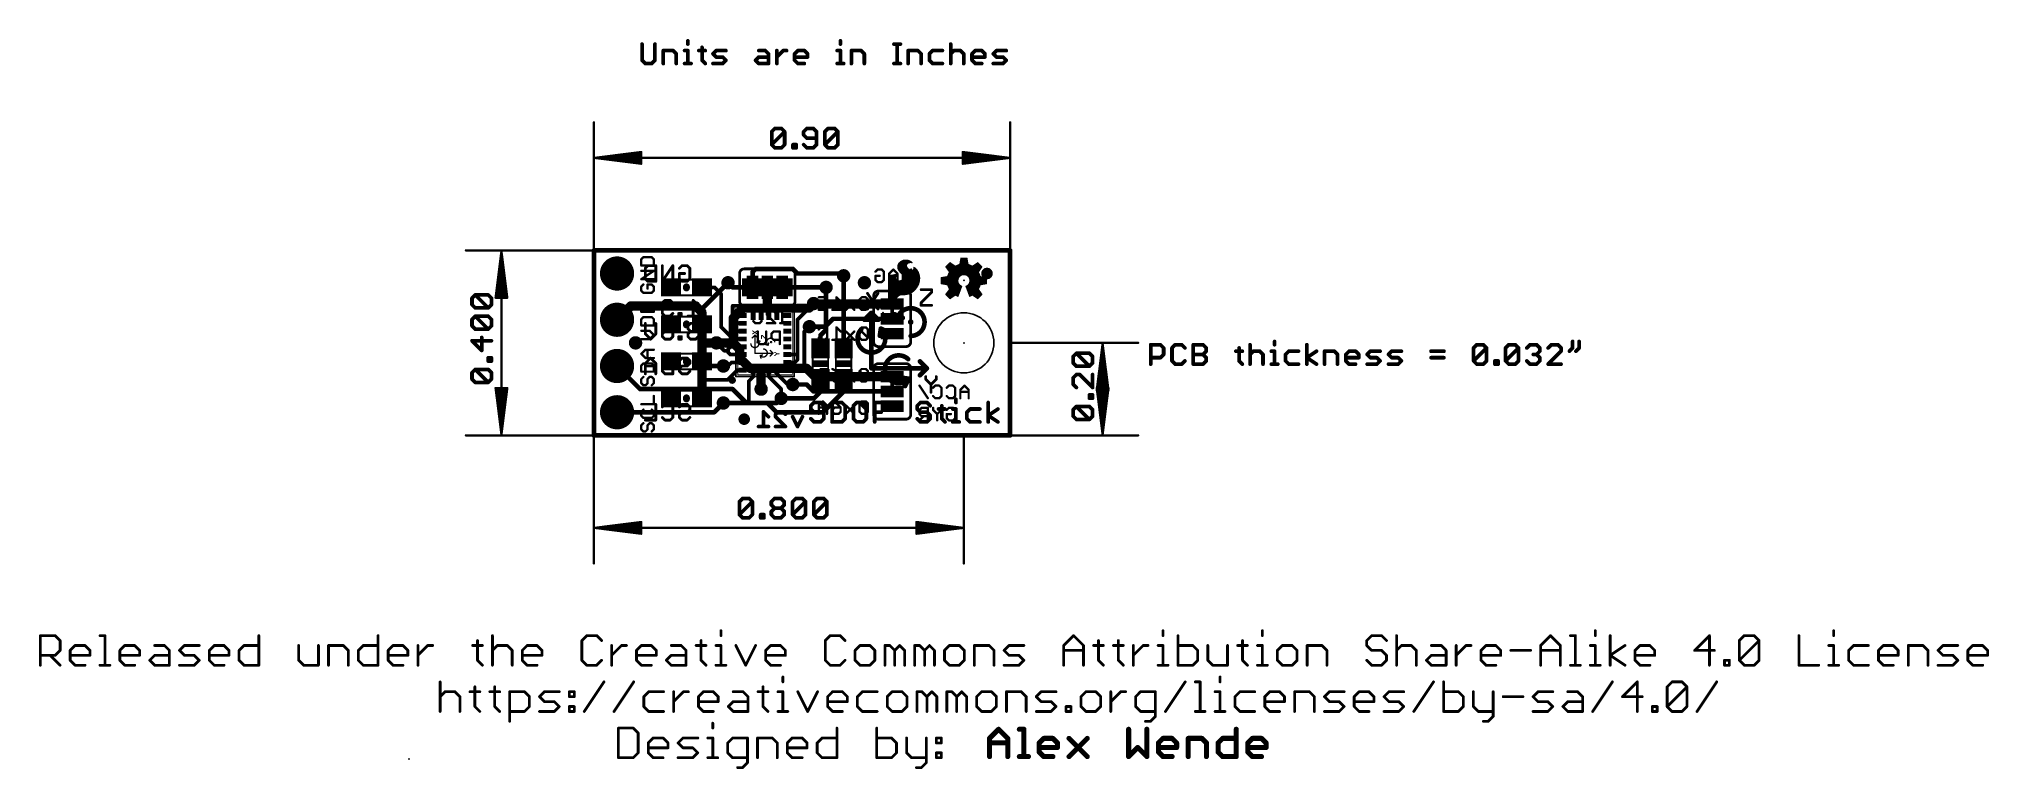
# Model space of a CAD drawing. Extents: x -30 to 77, y -18 to 22.
import ezdxf

# ---------------------------------------------------------------- set-up
doc = ezdxf.new("R2010")
doc.units = 0
for name, color, linetype in [('1', 12, 'CONTINUOUS'), ('16', 132, 'CONTINUOUS'), ('17', 110, 'CONTINUOUS'), ('18', 110, 'CONTINUOUS'), ('20', 53, 'CONTINUOUS'), ('21', 41, 'CONTINUOUS'), ('22', 40, 'CONTINUOUS'), ('23', 53, 'CONTINUOUS'), ('24', 53, 'CONTINUOUS'), ('47', 253, 'CONTINUOUS'), ('51', 53, 'CONTINUOUS')]:
    doc.layers.add(name, color=color, linetype=linetype)

# ---------------------------------------------------------------- blocks, each defined once
blk = doc.blocks.new('RECT')
blk.add_solid([(-0.5, -0.5), (0.5, -0.5), (-0.5, 0.5), (0.5, 0.5)])
blk = doc.blocks.new('PIE')
at = {"const_width": 0.5}
blk.add_lwpolyline([(0, -0.25, 1), (0, 0.25, 1), (0, -0.25)], format="xyb", dxfattribs=at)
blk = doc.blocks.new('ROUNDP')
at = {"const_width": 0.5}
blk.add_lwpolyline([(0, -0.25, 1), (0, 0.25, 1), (0, -0.25)], format="xyb", dxfattribs=at)
blk = doc.blocks.new('ROUNDV')
at = {"const_width": 0.5}
blk.add_lwpolyline([(0, -0.25, 1), (0, 0.25, 1), (0, -0.25)], format="xyb", dxfattribs=at)

msp = doc.modelspace()

# ---------------------------------------------------------------- linework, layer by layer
at = {"layer": '1'}
for points, const_width in [([(0, 10.16), (0, 0)], 0.254), ([(22.86, 10.16), (0, 10.16)], 0.254), ([(22.86, 0), (22.86, 10.16)], 0.254), ([(13.716, 8.763), (13.716, 4.787)], 0.254), ([(6.6258, 8.128), (5.93, 8.128)], 0.2032), ([(6.985, 7.7688), (6.6258, 8.128)], 0.2032), ([(6.985, 5.9541), (6.985, 7.7688)], 0.2032), ([(7.62, 8.128), (7.366, 8.382)], 0.254), ([(8.675, 8.128), (7.62, 8.128)], 0.254), ([(12.7508, 8.128), (12.7508, 5.8029)], 0.254), ([(1.27, 6.35), (2.032, 7.112)], 0.508), ([(2.032, 7.112), (5.588, 7.112)], 0.5156), ([(5.588, 7.112), (5.93, 6.77)], 0.508), ([(5.93, 6.77), (5.93, 6.096)], 0.508), ([(7.62, 6.585), (7.62, 7.112)], 0.2032), ([(7.62, 7.112), (8.753, 7.112)], 0.2032), ([(8.173, 6.585), (7.62, 6.585)], 0.2032), ([(7.62, 6.585), (7.62, 6.155)], 0.2032), ([(8.753, 6.555), (8.753, 7.112)], 0.2032), ([(8.753, 7.112), (9.183, 7.112)], 0.2032), ([(9.183, 6.555), (9.183, 7.112)], 0.2032), ([(9.613, 7.112), (9.183, 7.112)], 0.2032), ([(9.613, 7.112), (10.043, 7.112)], 0.2032), ([(9.613, 6.555), (9.613, 7.112)], 0.2032), ([(10.043, 7.112), (10.043, 6.555)], 0.2032), ([(12.065, 7.239), (11.176, 6.35)], 0.2032), ([(11.176, 6.35), (11.176, 4.435)], 0.2032), ([(5.93, 6.096), (5.93, 5.08)], 0.508), ([(6.985, 5.9541), (7.6441, 5.295)], 0.2032), ([(7.62, 6.155), (7.62, 5.8977)], 0.2032), ([(8.173, 6.155), (7.62, 6.155)], 0.2032), ([(7.62, 5.8977), (7.7927, 5.725)], 0.2032), ([(7.6441, 5.295), (8.173, 5.295)], 0.2032), ([(7.7927, 5.725), (8.173, 5.725)], 0.2032), ([(8.173, 5.725), (7.8452, 5.725)], 0.2032), ([(11.557, 5.715), (11.8364, 5.9944)], 0.2032), ([(11.557, 3.8466), (11.557, 5.715)], 0.2032), ([(11.8364, 5.9944), (11.8364, 5.969)], 0.2032), ([(12.446, 5.4981), (12.7508, 5.8029)], 0.254), ([(12.446, 5.4981), (12.446, 4.787)], 0.254), ([(5.93, 4.064), (5.93, 5.08)], 0.508), ([(5.93, 5.08), (6.731, 5.08)], 0.508), ([(5.93, 3.048), (5.93, 4.064)], 0.508), ([(7.161, 4.65), (6.731, 5.08)], 0.2032), ([(7.366, 4.65), (7.161, 4.65)], 0.2032), ([(7.4989, 4.865), (7.366, 4.7321)], 0.2032), ([(7.366, 4.7321), (7.366, 4.65)], 0.2032), ([(7.366, 4.5624), (7.366, 4.65)], 0.2032), ([(7.4934, 4.435), (7.366, 4.5624)], 0.2032), ([(8.173, 4.435), (7.4934, 4.435)], 0.2032), ([(8.173, 4.865), (7.4989, 4.865)], 0.2032), ([(11.176, 4.435), (10.623, 4.435)], 0.2032), ([(11.176, 4.145), (11.176, 4.435)], 0.2032), ([(5.93, 2.032), (5.93, 3.048)], 0.508), ([(7.112, 3.81), (7.366, 3.81)], 0.2032), ([(7.874, 3.575), (7.347, 3.048)], 0.2032), ([(7.366, 3.81), (7.561, 4.005)], 0.2032), ([(7.561, 4.005), (8.173, 4.005)], 0.2032), ([(8.173, 3.575), (7.874, 3.575)], 0.2032), ([(8.509, 2.9767), (8.753, 3.2207)], 0.2032), ([(8.753, 3.2207), (8.753, 3.605)], 0.2032), ([(9.183, 3.605), (9.183, 2.54)], 0.2032), ([(9.613, 3.214), (9.613, 3.605)], 0.2032), ([(9.613, 3.214), (10.287, 2.54)], 0.2032), ([(10.043, 3.419), (10.033, 3.409)], 0.2032), ([(10.033, 3.409), (10.648, 2.794)], 0.2032), ([(10.043, 3.605), (10.043, 3.419)], 0.2032), ([(10.623, 4.005), (11.036, 4.005)], 0.2032), ([(10.623, 3.575), (11.2855, 3.575)], 0.2032), ([(11.036, 4.005), (11.176, 4.145)], 0.2032), ([(11.557, 3.8466), (11.2855, 3.575)], 0.2032), ([(12.446, 2.3912), (12.446, 3.087)], 0.254), ([(13.716, 2.413), (13.716, 3.087)], 0.254), ([(7.347, 3.048), (5.93, 3.048)], 0.2032), ([(8.509, 2.9767), (8.509, 1.778)], 0.2032), ([(10.287, 2.032), (12.0868, 2.032)], 0.254), ([(10.287, 2.54), (10.287, 2.032)], 0.2032), ([(10.648, 2.794), (10.922, 2.794)], 0.2032), ([(10.668, 2.794), (10.922, 2.794)], 0.2032), ([(12.0868, 2.032), (12.446, 2.3912)], 0.254), ([(12.573, 1.27), (13.716, 2.413)], 0.254), ([(7.112, 1.778), (8.509, 1.778)], 0.254), ([(8.509, 1.778), (9.525, 1.778)], 0.254), ([(9.525, 1.778), (10.033, 1.27)], 0.254), ([(10.033, 1.27), (12.319, 1.27)], 0.254), ([(12.319, 1.27), (12.573, 1.27)], 0.254), ([(0, 0), (22.86, 0)], 0.254)]:
    msp.add_lwpolyline(points, dxfattribs=dict(at, const_width=const_width))
for points, const_width in [([(0.0635, 10.16, 1), (-0.0635, 10.16)], 0.127), ([(0, 10.2235, 1), (0, 10.0965)], 0.127), ([(22.9235, 10.16, 1), (22.7965, 10.16)], 0.127), ([(22.86, 10.0965, 1), (22.86, 10.2235)], 0.127), ([(13.7795, 8.763, 1), (13.6525, 8.763)], 0.127), ([(5.93, 8.1788, 1), (5.93, 8.0772)], 0.1016), ([(6.6617, 8.1639, 1), (6.5899, 8.0921)], 0.1016), ([(6.6258, 8.0772, 1), (6.6258, 8.1788)], 0.1016), ([(7.0358, 7.7688, 1), (6.9342, 7.7688)], 0.1016), ([(6.9491, 7.7329, 1), (7.0209, 7.8047)], 0.1016), ([(7.4109, 8.4269, 1), (7.3211, 8.3371)], 0.127), ([(7.62, 8.1915, 1), (7.62, 8.0645)], 0.127), ([(7.5751, 8.0831, 1), (7.6649, 8.1729)], 0.127), ([(8.675, 8.0645, 1), (8.675, 8.1915)], 0.127), ([(12.8143, 8.128, 1), (12.6873, 8.128)], 0.127), ([(1.1802, 6.4398, 1), (1.3598, 6.2602)], 0.254), ([(2.032, 7.2409, 1), (2.032, 6.9831)], 0.2578), ([(2.1218, 7.0222, 1), (1.9422, 7.2018)], 0.254), ([(5.6778, 7.2018, 1), (5.4982, 7.0222)], 0.254), ([(5.588, 6.9831, 1), (5.588, 7.2409)], 0.2578), ([(6.057, 6.77, 1), (5.803, 6.77)], 0.254), ([(5.8402, 6.6802, 1), (6.0198, 6.8598)], 0.254), ([(7.6708, 7.112, 1), (7.5692, 7.112)], 0.1016), ([(7.62, 7.1628, 1), (7.62, 7.0612)], 0.1016), ([(7.62, 6.6358, 1), (7.62, 6.5342)], 0.1016), ([(7.6708, 6.585, 1), (7.5692, 6.585)], 0.1016), ([(7.5692, 6.585, 1), (7.6708, 6.585)], 0.1016), ([(8.173, 6.5342, 1), (8.173, 6.6358)], 0.1016), ([(8.8038, 7.112, 1), (8.7022, 7.112)], 0.1016), ([(8.753, 7.1628, 1), (8.753, 7.0612)], 0.1016), ([(8.7022, 6.555, 1), (8.8038, 6.555)], 0.1016), ([(8.753, 7.0612, 1), (8.753, 7.1628)], 0.1016), ([(9.2338, 7.112, 1), (9.1322, 7.112)], 0.1016), ([(9.183, 7.1628, 1), (9.183, 7.0612)], 0.1016), ([(9.1322, 6.555, 1), (9.2338, 6.555)], 0.1016), ([(9.183, 7.0612, 1), (9.183, 7.1628)], 0.1016), ([(9.613, 7.1628, 1), (9.613, 7.0612)], 0.1016), ([(9.6638, 7.112, 1), (9.5622, 7.112)], 0.1016), ([(9.5622, 6.555, 1), (9.6638, 6.555)], 0.1016), ([(9.613, 7.0612, 1), (9.613, 7.1628)], 0.1016), ([(10.0938, 7.112, 1), (9.9922, 7.112)], 0.1016), ([(9.9922, 6.555, 1), (10.0938, 6.555)], 0.1016), ([(10.043, 7.0612, 1), (10.043, 7.1628)], 0.1016), ([(11.2268, 6.35, 1), (11.1252, 6.35)], 0.1016), ([(11.1401, 6.3859, 1), (11.2119, 6.3141)], 0.1016), ([(12.1009, 7.2031, 1), (12.0291, 7.2749)], 0.1016), ([(6.057, 6.096, 1), (5.803, 6.096)], 0.254), ([(5.803, 6.096, 1), (6.057, 6.096)], 0.254), ([(7.0209, 5.9901, 1), (6.9491, 5.9182)], 0.1016), ([(6.9342, 5.9541, 1), (7.0358, 5.9541)], 0.1016), ([(7.6708, 6.155, 1), (7.5692, 6.155)], 0.1016), ([(7.62, 6.2058, 1), (7.62, 6.1042)], 0.1016), ([(7.5692, 6.155, 1), (7.6708, 6.155)], 0.1016), ([(7.6559, 5.9336, 1), (7.5841, 5.8618)], 0.1016), ([(7.5692, 5.8977, 1), (7.6708, 5.8977)], 0.1016), ([(7.6441, 5.3458, 1), (7.6441, 5.2442)], 0.1016), ([(7.6082, 5.2591, 1), (7.6801, 5.3309)], 0.1016), ([(7.7927, 5.7758, 1), (7.7927, 5.6742)], 0.1016), ([(7.7568, 5.6891, 1), (7.8286, 5.7609)], 0.1016), ([(7.8452, 5.7758, 1), (7.8452, 5.6742)], 0.1016), ([(8.173, 6.1042, 1), (8.173, 6.2058)], 0.1016), ([(8.173, 5.6742, 1), (8.173, 5.7758)], 0.1016), ([(8.173, 5.6742, 1), (8.173, 5.7758)], 0.1016), ([(8.173, 5.2442, 1), (8.173, 5.3458)], 0.1016), ([(11.6078, 5.715, 1), (11.5062, 5.715)], 0.1016), ([(11.5211, 5.7509, 1), (11.5929, 5.6791)], 0.1016), ([(11.8872, 5.9944, 1), (11.7856, 5.9944)], 0.1016), ([(11.7856, 5.969, 1), (11.8872, 5.969)], 0.1016), ([(11.8723, 5.9585, 1), (11.8005, 6.0303)], 0.1016), ([(12.5095, 5.4981, 1), (12.3825, 5.4981)], 0.127), ([(12.4011, 5.543, 1), (12.4909, 5.4532)], 0.127), ([(12.6873, 5.8029, 1), (12.8143, 5.8029)], 0.127), ([(12.7957, 5.758, 1), (12.7059, 5.8478)], 0.127), ([(6.057, 5.08, 1), (5.803, 5.08)], 0.254), ([(5.93, 5.207, 1), (5.93, 4.953)], 0.254), ([(5.803, 5.08, 1), (6.057, 5.08)], 0.254), ([(6.057, 4.064, 1), (5.803, 4.064)], 0.254), ([(6.731, 4.953, 1), (6.731, 5.207)], 0.254), ([(6.7669, 5.1159, 1), (6.6951, 5.0441)], 0.1016), ([(7.161, 4.7008, 1), (7.161, 4.5992)], 0.1016), ([(7.1251, 4.6141, 1), (7.1969, 4.6859)], 0.1016), ([(7.4168, 4.7321, 1), (7.3152, 4.7321)], 0.1016), ([(7.3301, 4.7681, 1), (7.4019, 4.6962)], 0.1016), ([(7.4168, 4.65, 1), (7.3152, 4.65)], 0.1016), ([(7.3152, 4.65, 1), (7.4168, 4.65)], 0.1016), ([(7.4019, 4.5983, 1), (7.3301, 4.5265)], 0.1016), ([(7.3152, 4.5624, 1), (7.4168, 4.5624)], 0.1016), ([(7.366, 4.5992, 1), (7.366, 4.7008)], 0.1016), ([(7.4934, 4.4858, 1), (7.4934, 4.3842)], 0.1016), ([(7.4989, 4.9158, 1), (7.4989, 4.8142)], 0.1016), ([(7.4575, 4.3991, 1), (7.5293, 4.4709)], 0.1016), ([(7.5348, 4.8291, 1), (7.4629, 4.9009)], 0.1016), ([(8.173, 4.8142, 1), (8.173, 4.9158)], 0.1016), ([(8.173, 4.3842, 1), (8.173, 4.4858)], 0.1016), ([(10.623, 4.4858, 1), (10.623, 4.3842)], 0.1016), ([(11.2268, 4.435, 1), (11.1252, 4.435)], 0.1016), ([(11.1252, 4.435, 1), (11.2268, 4.435)], 0.1016), ([(11.176, 4.3842, 1), (11.176, 4.4858)], 0.1016), ([(12.3825, 4.787, 1), (12.5095, 4.787)], 0.127), ([(13.6525, 4.787, 1), (13.7795, 4.787)], 0.127), ([(5.803, 4.064, 1), (6.057, 4.064)], 0.254), ([(6.057, 3.048, 1), (5.803, 3.048)], 0.254), ([(7.112, 3.8608, 1), (7.112, 3.7592)], 0.1016), ([(7.3301, 3.8459, 1), (7.4019, 3.7741)], 0.1016), ([(7.366, 3.7592, 1), (7.366, 3.8608)], 0.1016), ([(7.561, 4.0558, 1), (7.561, 3.9542)], 0.1016), ([(7.5969, 3.9691, 1), (7.5251, 4.0409)], 0.1016), ([(7.874, 3.6258, 1), (7.874, 3.5242)], 0.1016), ([(7.9099, 3.5391, 1), (7.8381, 3.6109)], 0.1016), ([(8.173, 3.9542, 1), (8.173, 4.0558)], 0.1016), ([(8.173, 3.5242, 1), (8.173, 3.6258)], 0.1016), ([(8.8038, 3.605, 1), (8.7022, 3.605)], 0.1016), ([(8.7022, 3.2207, 1), (8.8038, 3.2207)], 0.1016), ([(8.7889, 3.1848, 1), (8.7171, 3.2566)], 0.1016), ([(9.2338, 3.605, 1), (9.1322, 3.605)], 0.1016), ([(9.6638, 3.605, 1), (9.5622, 3.605)], 0.1016), ([(9.6489, 3.2499, 1), (9.5771, 3.1781)], 0.1016), ([(9.5622, 3.214, 1), (9.6638, 3.214)], 0.1016), ([(10.0689, 3.4449, 1), (9.9971, 3.3731)], 0.1016), ([(9.9971, 3.4449, 1), (10.0689, 3.3731)], 0.1016), ([(10.0938, 3.605, 1), (9.9922, 3.605)], 0.1016), ([(9.9922, 3.419, 1), (10.0938, 3.419)], 0.1016), ([(10.0789, 3.3831, 1), (10.0071, 3.4549)], 0.1016), ([(10.623, 4.0558, 1), (10.623, 3.9542)], 0.1016), ([(10.623, 3.6258, 1), (10.623, 3.5242)], 0.1016), ([(11, 4.0409, 1), (11.0719, 3.9691)], 0.1016), ([(11.036, 3.9542, 1), (11.036, 4.0558)], 0.1016), ([(11.1252, 4.145, 1), (11.2268, 4.145)], 0.1016), ([(11.2119, 4.1091, 1), (11.1401, 4.181)], 0.1016), ([(11.2495, 3.6109, 1), (11.3214, 3.5391)], 0.1016), ([(11.2855, 3.5242, 1), (11.2855, 3.6258)], 0.1016), ([(11.5062, 3.8466, 1), (11.6078, 3.8466)], 0.1016), ([(11.5929, 3.8106, 1), (11.5211, 3.8825)], 0.1016), ([(12.5095, 3.087, 1), (12.3825, 3.087)], 0.127), ([(13.7795, 3.087, 1), (13.6525, 3.087)], 0.127), ([(5.803, 3.048, 1), (6.057, 3.048)], 0.254), ([(5.803, 2.032, 1), (6.057, 2.032)], 0.254), ([(5.93, 3.0988, 1), (5.93, 2.9972)], 0.1016), ([(7.3111, 3.0839, 1), (7.3829, 3.0121)], 0.1016), ([(7.347, 2.9972, 1), (7.347, 3.0988)], 0.1016), ([(8.5598, 2.9767, 1), (8.4582, 2.9767)], 0.1016), ([(8.4731, 3.0126, 1), (8.5449, 2.9408)], 0.1016), ([(9.1322, 2.54, 1), (9.2338, 2.54)], 0.1016), ([(10.287, 2.0955, 1), (10.287, 1.9685)], 0.127), ([(10.3378, 2.54, 1), (10.2362, 2.54)], 0.1016), ([(10.2511, 2.5041, 1), (10.3229, 2.5759)], 0.1016), ([(10.648, 2.8448, 1), (10.648, 2.7432)], 0.1016), ([(10.6121, 2.7581, 1), (10.6839, 2.8299)], 0.1016), ([(10.668, 2.8448, 1), (10.668, 2.7432)], 0.1016), ([(10.922, 2.7432, 1), (10.922, 2.8448)], 0.1016), ([(10.922, 2.7432, 1), (10.922, 2.8448)], 0.1016), ([(12.0868, 1.9685, 1), (12.0868, 2.0955)], 0.127), ([(12.3825, 2.3912, 1), (12.5095, 2.3912)], 0.127), ([(12.4909, 2.3463, 1), (12.4011, 2.4361)], 0.127), ([(13.6525, 2.413, 1), (13.7795, 2.413)], 0.127), ([(13.7609, 2.3681, 1), (13.6711, 2.4579)], 0.127), ([(7.112, 1.8415, 1), (7.112, 1.7145)], 0.127), ([(8.509, 1.8415, 1), (8.509, 1.7145)], 0.127), ([(8.4582, 1.778, 1), (8.5598, 1.778)], 0.1016), ([(8.509, 1.7145, 1), (8.509, 1.8415)], 0.127), ([(9.5699, 1.8229, 1), (9.4801, 1.7331)], 0.127), ([(9.525, 1.7145, 1), (9.525, 1.8415)], 0.127), ([(10.033, 1.3335, 1), (10.033, 1.2065)], 0.127), ([(9.9881, 1.2251, 1), (10.0779, 1.3149)], 0.127), ([(10.2362, 2.032, 1), (10.3378, 2.032)], 0.1016), ([(12.0419, 2.0769, 1), (12.1317, 1.9871)], 0.127), ([(12.319, 1.3335, 1), (12.319, 1.2065)], 0.127), ([(12.319, 1.2065, 1), (12.319, 1.3335)], 0.127), ([(12.5281, 1.3149, 1), (12.6179, 1.2251)], 0.127), ([(12.573, 1.2065, 1), (12.573, 1.3335)], 0.127), ([(0, 0.0635, 1), (0, -0.0635)], 0.127), ([(-0.0635, 0, 1), (0.0635, 0)], 0.127), ([(22.7965, 0, 1), (22.9235, 0)], 0.127), ([(22.86, -0.0635, 1), (22.86, 0.0635)], 0.127)]:
    msp.add_lwpolyline(points, format="xyb", dxfattribs=dict(at, const_width=const_width))
at = {"layer": '16'}
for points, const_width in [([(0, 10.16), (0, 0)], 0.254), ([(22.86, 10.16), (0, 10.16)], 0.254), ([(22.86, 0), (22.86, 10.16)], 0.254), ([(8.7122, 8.9662), (8.89, 9.144)], 0.254), ([(8.7122, 8.128), (8.7122, 8.9662)], 0.254), ([(10.922, 9.144), (8.89, 9.144)], 0.254), ([(11.176, 8.89), (10.922, 9.144)], 0.254), ([(13.716, 8.89), (11.176, 8.89)], 0.254), ([(13.716, 8.763), (13.716, 8.89)], 0.254), ([(5.969, 6.985), (7.366, 8.382)], 0.254), ([(9.271, 8.128), (8.509, 8.128)], 0.2032), ([(9.525, 8.128), (9.525, 6.985)], 0.508), ([(10.541, 8.128), (9.779, 8.128)], 0.2032), ([(10.3378, 8.128), (12.7508, 8.128)], 0.254), ([(5.969, 4.191), (5.969, 6.985)], 0.254), ([(8.192, 6.985), (7.6556, 6.4486)], 0.508), ([(7.6556, 6.4486), (7.6556, 5.08)], 0.508), ([(9.525, 6.985), (8.192, 6.985)], 0.508), ([(11.811, 6.985), (9.525, 6.985)], 0.508), ([(12.065, 7.239), (11.811, 6.985)], 0.508), ([(12.0904, 7.2136), (12.065, 7.239)], 0.508), ([(16.383, 7.2136), (12.0904, 7.2136)], 0.508), ([(13.1318, 6.4008), (12.7, 5.969)], 0.254), ([(16.383, 6.4008), (13.1318, 6.4008)], 0.254), ([(16.383, 6.4008), (16.383, 7.0358)], 0.2032), ([(12.7, 5.969), (11.8364, 5.969)], 0.254), ([(5.969, 4.191), (6.35, 3.81)], 0.254), ([(7.6556, 5.08), (6.731, 5.08)], 0.508), ([(7.6556, 5.08), (8.001, 4.7346)], 0.508), ([(8.001, 4.251), (8.001, 4.7346)], 0.508), ([(8.569, 3.683), (8.001, 4.251)], 0.508), ([(1.27, 3.81), (2.54, 2.54)], 0.254), ([(6.35, 3.81), (7.112, 3.81)], 0.254), ([(9.183, 3.683), (8.569, 3.683)], 0.508), ([(11.684, 3.683), (9.183, 3.683)], 0.508), ([(9.183, 2.54), (9.183, 3.683)], 0.508), ([(12.1412, 3.2258), (11.684, 3.683)], 0.508), ([(16.383, 3.2258), (12.1412, 3.2258)], 0.508), ([(2.54, 2.54), (7.62, 2.54)], 0.254), ([(7.62, 2.54), (8.382, 1.778)], 0.254), ([(10.287, 2.032), (10.033, 1.778)], 0.254), ([(10.922, 2.794), (11.684, 2.794)], 0.254), ([(11.684, 2.794), (12.065, 2.413)], 0.254), ([(12.065, 2.413), (16.383, 2.413)], 0.254), ([(16.383, 2.413), (16.383, 3.048)], 0.2032), ([(1.27, 1.27), (6.604, 1.27)], 0.254), ([(6.604, 1.27), (7.112, 1.778)], 0.254), ([(10.033, 1.778), (8.382, 1.778)], 0.254), ([(9.5844, 1.0249), (9.3132, 1.2961)], 0.2032), ([(9.3132, 1.2961), (9.3132, 0.4826)], 0.2032), ([(9.9776, 1.1605), (10.1131, 1.2961)], 0.2032), ([(9.9776, 1.0249), (9.9776, 1.1605)], 0.2032), ([(10.5199, 0.4826), (9.9776, 1.0249)], 0.2032), ([(10.1131, 1.2961), (10.3843, 1.2961)], 0.2032), ([(10.3843, 1.2961), (10.5199, 1.1605)], 0.2032), ([(11.1842, 0.4826), (10.9131, 1.0249)], 0.2032), ([(11.4554, 1.0249), (11.1842, 0.4826)], 0.2032), ([(0, 0), (22.86, 0)], 0.254), ([(9.5844, 0.4826), (9.042, 0.4826)], 0.2032), ([(9.9776, 0.4826), (10.5199, 0.4826)], 0.2032)]:
    msp.add_lwpolyline(points, dxfattribs=dict(at, const_width=const_width))
for points, const_width in [([(0.0635, 10.16, 1), (-0.0635, 10.16)], 0.127), ([(0, 10.2235, 1), (0, 10.0965)], 0.127), ([(22.9235, 10.16, 1), (22.7965, 10.16)], 0.127), ([(22.86, 10.0965, 1), (22.86, 10.2235)], 0.127), ([(8.7757, 8.9662, 1), (8.6487, 8.9662)], 0.127), ([(8.6673, 9.0111, 1), (8.7571, 8.9213)], 0.127), ([(8.89, 9.2075, 1), (8.89, 9.0805)], 0.127), ([(8.9349, 9.0991, 1), (8.8451, 9.1889)], 0.127), ([(10.9669, 9.1889, 1), (10.8771, 9.0991)], 0.127), ([(10.922, 9.0805, 1), (10.922, 9.2075)], 0.127), ([(11.176, 8.9535, 1), (11.176, 8.8265)], 0.127), ([(11.1311, 8.8451, 1), (11.2209, 8.9349)], 0.127), ([(13.7795, 8.89, 1), (13.6525, 8.89)], 0.127), ([(13.6525, 8.763, 1), (13.7795, 8.763)], 0.127), ([(13.716, 8.8265, 1), (13.716, 8.9535)], 0.127), ([(7.4109, 8.3371, 1), (7.3211, 8.4269)], 0.127), ([(8.509, 8.1788, 1), (8.509, 8.0772)], 0.1016), ([(8.6487, 8.128, 1), (8.7757, 8.128)], 0.127), ([(9.271, 8.0772, 1), (9.271, 8.1788)], 0.1016), ([(9.652, 8.128, 1), (9.398, 8.128)], 0.254), ([(9.779, 8.1788, 1), (9.779, 8.0772)], 0.1016), ([(10.3378, 8.1915, 1), (10.3378, 8.0645)], 0.127), ([(10.541, 8.0772, 1), (10.541, 8.1788)], 0.1016), ([(12.7508, 8.0645, 1), (12.7508, 8.1915)], 0.127), ([(6.0325, 6.985, 1), (5.9055, 6.985)], 0.127), ([(5.9241, 7.0299, 1), (6.0139, 6.9401)], 0.127), ([(7.7826, 6.4486, 1), (7.5286, 6.4486)], 0.254), ([(7.5658, 6.5384, 1), (7.7454, 6.3588)], 0.254), ([(8.192, 7.112, 1), (8.192, 6.858)], 0.254), ([(8.2818, 6.8952, 1), (8.1021, 7.0748)], 0.254), ([(9.525, 7.112, 1), (9.525, 6.858)], 0.254), ([(9.398, 6.985, 1), (9.652, 6.985)], 0.254), ([(9.525, 6.858, 1), (9.525, 7.112)], 0.254), ([(11.7212, 7.0748, 1), (11.9008, 6.8952)], 0.254), ([(11.811, 6.858, 1), (11.811, 7.112)], 0.254), ([(12.1548, 7.3288, 1), (11.9752, 7.1492)], 0.254), ([(12.0904, 7.3406, 1), (12.0904, 7.0866)], 0.254), ([(12.1548, 7.1492, 1), (11.9752, 7.3288)], 0.254), ([(12.0006, 7.1238, 1), (12.1802, 7.3034)], 0.254), ([(13.1318, 6.4643, 1), (13.1318, 6.3373)], 0.127), ([(13.1767, 6.3559, 1), (13.0869, 6.4457)], 0.127), ([(16.383, 7.0866, 1), (16.383, 7.3406)], 0.254), ([(16.4338, 7.0358, 1), (16.3322, 7.0358)], 0.1016), ([(16.3322, 6.4008, 1), (16.4338, 6.4008)], 0.1016), ([(16.383, 6.3373, 1), (16.383, 6.4643)], 0.127), ([(11.8364, 6.0325, 1), (11.8364, 5.9055)], 0.127), ([(12.6551, 6.0139, 1), (12.7449, 5.9241)], 0.127), ([(12.7, 5.9055, 1), (12.7, 6.0325)], 0.127), ([(6.0139, 4.2359, 1), (5.9241, 4.1461)], 0.127), ([(6.731, 5.207, 1), (6.731, 4.953)], 0.254), ([(7.7454, 5.1698, 1), (7.5658, 4.9902)], 0.254), ([(7.5286, 5.08, 1), (7.7826, 5.08)], 0.254), ([(7.6556, 4.953, 1), (7.6556, 5.207)], 0.254), ([(8.128, 4.7346, 1), (7.874, 4.7346)], 0.254), ([(8.0908, 4.3408, 1), (7.9112, 4.1612)], 0.254), ([(7.874, 4.251, 1), (8.128, 4.251)], 0.254), ([(7.9112, 4.6448, 1), (8.0908, 4.8244)], 0.254), ([(1.3149, 3.8549, 1), (1.2251, 3.7651)], 0.127), ([(5.9055, 4.191, 1), (6.0325, 4.191)], 0.127), ([(6.35, 3.8735, 1), (6.35, 3.7465)], 0.127), ([(6.3051, 3.7651, 1), (6.3949, 3.8549)], 0.127), ([(7.112, 3.7465, 1), (7.112, 3.8735)], 0.127), ([(8.569, 3.81, 1), (8.569, 3.556)], 0.254), ([(8.4792, 3.5932, 1), (8.6588, 3.7728)], 0.254), ([(9.183, 3.81, 1), (9.183, 3.556)], 0.254), ([(9.31, 3.683, 1), (9.056, 3.683)], 0.254), ([(9.183, 3.556, 1), (9.183, 3.81)], 0.254), ([(11.7738, 3.7728, 1), (11.5942, 3.5932)], 0.254), ([(11.684, 3.556, 1), (11.684, 3.81)], 0.254), ([(12.1412, 3.3528, 1), (12.1412, 3.0988)], 0.254), ([(12.0514, 3.136, 1), (12.231, 3.3156)], 0.254), ([(16.383, 3.0988, 1), (16.383, 3.3528)], 0.254), ([(2.54, 2.6035, 1), (2.54, 2.4765)], 0.127), ([(2.4951, 2.4951, 1), (2.5849, 2.5849)], 0.127), ([(7.6649, 2.5849, 1), (7.5751, 2.4951)], 0.127), ([(7.62, 2.4765, 1), (7.62, 2.6035)], 0.127), ([(9.056, 2.54, 1), (9.31, 2.54)], 0.254), ([(10.3319, 1.9871, 1), (10.2421, 2.0769)], 0.127), ([(10.922, 2.8575, 1), (10.922, 2.7305)], 0.127), ([(11.7289, 2.8389, 1), (11.6391, 2.7491)], 0.127), ([(11.684, 2.7305, 1), (11.684, 2.8575)], 0.127), ([(12.065, 2.4765, 1), (12.065, 2.3495)], 0.127), ([(12.0201, 2.3681, 1), (12.1099, 2.4579)], 0.127), ([(16.4338, 3.048, 1), (16.3322, 3.048)], 0.1016), ([(16.3322, 2.413, 1), (16.4338, 2.413)], 0.1016), ([(16.383, 2.3495, 1), (16.383, 2.4765)], 0.127), ([(1.27, 1.3335, 1), (1.27, 1.2065)], 0.127), ([(6.5591, 1.3149, 1), (6.6489, 1.2251)], 0.127), ([(6.604, 1.2065, 1), (6.604, 1.3335)], 0.127), ([(7.1569, 1.7331, 1), (7.0671, 1.8229)], 0.127), ([(8.382, 1.8415, 1), (8.382, 1.7145)], 0.127), ([(8.3371, 1.7331, 1), (8.4269, 1.8229)], 0.127), ([(9.3491, 1.332, 1), (9.2773, 1.2602)], 0.1016), ([(9.364, 1.2961, 1), (9.2624, 1.2961)], 0.1016), ([(9.5484, 0.989, 1), (9.6203, 1.0608)], 0.1016), ([(9.9416, 1.1964, 1), (10.0135, 1.1246)], 0.1016), ([(10.0135, 1.0608, 1), (9.9416, 0.989)], 0.1016), ([(10.0284, 1.1605, 1), (9.9268, 1.1605)], 0.1016), ([(9.9268, 1.0249, 1), (10.0284, 1.0249)], 0.1016), ([(9.9881, 1.8229, 1), (10.0779, 1.7331)], 0.127), ([(10.033, 1.7145, 1), (10.033, 1.8415)], 0.127), ([(10.1131, 1.3469, 1), (10.1131, 1.2453)], 0.1016), ([(10.1491, 1.2602, 1), (10.0772, 1.332)], 0.1016), ([(10.4202, 1.332, 1), (10.3484, 1.2602)], 0.1016), ([(10.3843, 1.2453, 1), (10.3843, 1.3469)], 0.1016), ([(10.484, 1.1246, 1), (10.5558, 1.1964)], 0.1016), ([(10.9585, 1.0476, 1), (10.8676, 1.0022)], 0.1016), ([(11.5008, 1.0022, 1), (11.41, 1.0476)], 0.1016), ([(0, 0.0635, 1), (0, -0.0635)], 0.127), ([(-0.0635, 0, 1), (0.0635, 0)], 0.127), ([(9.042, 0.5334, 1), (9.042, 0.4318)], 0.1016), ([(9.2624, 0.4826, 1), (9.364, 0.4826)], 0.1016), ([(9.5844, 0.4318, 1), (9.5844, 0.5334)], 0.1016), ([(9.9776, 0.5334, 1), (9.9776, 0.4318)], 0.1016), ([(10.484, 0.4467, 1), (10.5558, 0.5185)], 0.1016), ([(10.5199, 0.4318, 1), (10.5199, 0.5334)], 0.1016), ([(11.1388, 0.5053, 1), (11.2297, 0.4599)], 0.1016), ([(11.1388, 0.4599, 1), (11.2297, 0.5053)], 0.1016), ([(22.7965, 0, 1), (22.9235, 0)], 0.127), ([(22.86, -0.0635, 1), (22.86, 0.0635)], 0.127)]:
    msp.add_lwpolyline(points, format="xyb", dxfattribs=dict(at, const_width=const_width))
at = {"layer": '20', "const_width": 0.2032}
for points in [[(22.86, 10.16), (0, 10.16)], [(0, 10.16), (0, 0)], [(22.86, 0), (22.86, 10.16)], [(0, 0), (22.86, 0)]]:
    msp.add_lwpolyline(points, dxfattribs=at)
at = {"layer": '20', "const_width": 0.1016}
for points in [[(0, 10.2108, 1), (0, 10.1092)], [(0.0508, 10.16, 1), (-0.0508, 10.16)], [(22.9108, 10.16, 1), (22.8092, 10.16)], [(22.86, 10.1092, 1), (22.86, 10.2108)], [(0, 0.0508, 1), (0, -0.0508)], [(-0.0508, 0, 1), (0.0508, 0)], [(22.8092, 0, 1), (22.9108, 0)], [(22.86, -0.0508, 1), (22.86, 0.0508)]]:
    msp.add_lwpolyline(points, format="xyb", dxfattribs=at)
at = {"layer": '20'}
msp.add_circle((20.32, 5.08), 1.651, dxfattribs=at)
at = {"layer": '21'}
for points, const_width in [([(2.7173, 9.7853), (2.6029, 9.6709)], 0.127), ([(2.6029, 9.6709), (2.6029, 9.3277)], 0.127), ([(3.1749, 9.7853), (2.7173, 9.7853)], 0.127), ([(3.2893, 9.6709), (3.1749, 9.7853)], 0.127), ([(3.2893, 9.3277), (3.2893, 9.6709)], 0.127), ([(17.085, 9.621), (16.975, 9.601)], 0.0762), ([(17.185, 9.621), (17.085, 9.621)], 0.0762), ([(17.275, 9.601), (17.185, 9.621)], 0.0762), ([(2.6029, 9.3277), (3.2893, 9.3277)], 0.127), ([(2.6029, 8.5793), (3.2893, 9.0369)], 0.127), ([(3.2893, 9.0369), (2.6029, 9.0369)], 0.127), ([(3.2893, 8.5793), (2.6029, 8.5793)], 0.127), ([(16.205, 8.541), (16.195, 8.461)], 0.0762), ([(16.2042, 8.5344), (16.6116, 8.5344)], 0.0762), ([(16.225, 8.611), (16.205, 8.541)], 0.0762), ([(16.2249, 8.6106), (16.5518, 8.6106)], 0.0762), ([(16.285, 8.711), (16.225, 8.611)], 0.0762), ([(16.2705, 8.6868), (16.5503, 8.6868)], 0.0762), ([(16.335, 8.751), (16.285, 8.711)], 0.0762), ([(16.375, 8.781), (16.335, 8.751)], 0.0762), ([(16.351, 8.763), (16.621, 8.763)], 0.0762), ([(16.425, 8.801), (16.375, 8.781)], 0.0762), ([(16.475, 8.811), (16.425, 8.801)], 0.0762), ([(16.535, 8.821), (16.475, 8.811)], 0.0762), ([(16.655, 8.821), (16.535, 8.821)], 0.0762), ([(16.545, 8.671), (16.555, 8.701)], 0.0762), ([(16.545, 8.631), (16.545, 8.671)], 0.0762), ([(16.555, 8.601), (16.545, 8.631)], 0.0762), ([(16.555, 8.701), (16.615, 8.761)], 0.0762), ([(16.575, 8.571), (16.555, 8.601)], 0.0762), ([(16.635, 8.511), (16.575, 8.571)], 0.0762), ([(16.615, 8.761), (16.645, 8.771)], 0.0762), ([(16.645, 8.771), (16.685, 8.791)], 0.0762), ([(16.695, 8.801), (16.655, 8.821)], 0.0762), ([(16.685, 8.791), (16.695, 8.801)], 0.0762), ([(16.725, 9.391), (16.695, 9.301)], 0.0762), ([(16.695, 9.301), (16.695, 9.221)], 0.0762), ([(16.695, 9.2964), (17.165, 9.2964)], 0.0762), ([(16.695, 9.221), (16.715, 9.131)], 0.0762), ([(16.6952, 9.2202), (17.1955, 9.2202)], 0.0762), ([(16.7121, 9.144), (17.262, 9.144)], 0.0762), ([(16.715, 9.131), (16.765, 9.041)], 0.0762), ([(16.7189, 9.3726), (17.1722, 9.3726)], 0.0762), ([(16.775, 9.471), (16.725, 9.391)], 0.0762), ([(16.7501, 9.0678), (17.3714, 9.0678)], 0.0762), ([(16.7611, 9.4488), (17.2287, 9.4488)], 0.0762), ([(16.765, 9.041), (16.835, 8.961)], 0.0762), ([(16.865, 9.541), (16.775, 9.471)], 0.0762), ([(16.8082, 8.9916), (17.7919, 8.9916)], 0.0762), ([(16.835, 8.961), (16.915, 8.871)], 0.0762), ([(16.8444, 9.525), (17.423, 9.525)], 0.0762), ([(16.975, 9.601), (16.865, 9.541)], 0.0762), ([(16.8755, 8.9154), (17.8235, 8.9154)], 0.0762), ([(16.955, 8.541), (16.895, 8.501)], 0.0762), ([(16.915, 8.871), (16.985, 8.801)], 0.0762), ([(16.9451, 8.5344), (17.8775, 8.5344)], 0.0762), ([(16.9468, 8.8392), (17.8489, 8.8392)], 0.0762), ([(16.995, 8.591), (16.955, 8.541)], 0.0762), ([(16.9761, 9.6012), (17.2741, 9.6012)], 0.0762), ([(16.985, 8.801), (17.015, 8.721)], 0.0762), ([(17.015, 8.651), (16.995, 8.591)], 0.0762), ([(16.9992, 8.763), (17.8659, 8.763)], 0.0762), ([(17.0015, 8.6106), (17.882, 8.6106)], 0.0762), ([(17.015, 8.721), (17.015, 8.651)], 0.0762), ([(17.015, 8.6868), (17.8802, 8.6868)], 0.0762), ([(17.165, 9.351), (17.175, 9.381)], 0.0762), ([(17.165, 9.291), (17.165, 9.351)], 0.0762), ([(17.175, 9.251), (17.165, 9.291)], 0.0762), ([(17.175, 9.381), (17.185, 9.401)], 0.0762), ([(17.215, 9.191), (17.175, 9.251)], 0.0762), ([(17.185, 9.401), (17.205, 9.431)], 0.0762), ([(17.205, 9.431), (17.245, 9.461)], 0.0762), ([(17.275, 9.131), (17.215, 9.191)], 0.0762), ([(17.245, 9.461), (17.285, 9.481)], 0.0762), ([(17.415, 9.531), (17.275, 9.601)], 0.0762), ([(17.315, 9.101), (17.275, 9.131)], 0.0762), ([(17.285, 9.481), (17.335, 9.491)], 0.0762), ([(17.345, 9.081), (17.315, 9.101)], 0.0762), ([(17.335, 9.491), (17.375, 9.501)], 0.0762), ([(17.385, 9.061), (17.345, 9.081)], 0.0762), ([(17.375, 9.501), (17.435, 9.501)], 0.0762), ([(17.465, 9.041), (17.385, 9.061)], 0.0762), ([(17.455, 9.501), (17.415, 9.531)], 0.0762), ([(17.435, 9.501), (17.455, 9.491)], 0.0762), ([(17.465, 9.491), (17.455, 9.501)], 0.0762), ([(17.455, 9.491), (17.465, 9.491)], 0.0762), ([(17.495, 9.041), (17.465, 9.041)], 0.0762), ([(17.525, 9.051), (17.495, 9.041)], 0.0762), ([(17.555, 9.081), (17.525, 9.051)], 0.0762), ([(17.5418, 9.0678), (17.7434, 9.0678)], 0.0762), ([(17.565, 9.101), (17.555, 9.081)], 0.0762), ([(17.575, 9.131), (17.565, 9.101)], 0.0762), ([(17.575, 9.221), (17.575, 9.131)], 0.0762), ([(17.655, 9.171), (17.575, 9.221)], 0.0762), ([(17.575, 9.2202), (17.5763, 9.2202)], 0.0762), ([(17.575, 9.144), (17.679, 9.144)], 0.0762), ([(17.735, 9.081), (17.655, 9.171)], 0.0762), ([(17.805, 8.971), (17.735, 9.081)], 0.0762), ([(17.855, 8.821), (17.805, 8.971)], 0.0762), ([(17.885, 8.661), (17.855, 8.821)], 0.0762), ([(17.875, 8.491), (17.885, 8.661)], 0.0762), ([(2.7173, 8.2885), (2.6029, 8.1741)], 0.127), ([(2.6029, 8.1741), (2.6029, 7.9453)], 0.127), ([(2.6029, 7.9453), (2.7173, 7.8309)], 0.127), ([(2.7173, 7.8309), (3.1749, 7.8309)], 0.127), ([(3.1749, 8.2885), (2.9461, 8.2885)], 0.127), ([(2.9461, 8.2885), (2.9461, 8.0597)], 0.127), ([(3.2893, 8.1741), (3.1749, 8.2885)], 0.127), ([(3.1749, 7.8309), (3.2893, 7.9453)], 0.127), ([(3.2893, 7.9453), (3.2893, 8.1741)], 0.127), ([(5.08, 8.1001), (5.08, 8.1559)], 0.381), ([(9.525, 8.1559), (9.525, 8.1001)], 0.381), ([(15.0262, 7.7985), (15.6025, 6.9342)], 0.1524), ([(15.6025, 7.7985), (15.0262, 6.9342)], 0.1524), ([(16.195, 8.461), (16.195, 7.091)], 0.0762), ([(16.195, 8.4582), (17.8664, 8.4582)], 0.0762), ([(16.195, 8.382), (17.8463, 8.382)], 0.0762), ([(16.195, 8.3058), (17.8263, 8.3058)], 0.0762), ([(16.195, 8.2296), (17.7853, 8.2296)], 0.0762), ([(16.195, 8.1534), (17.743, 8.1534)], 0.0762), ([(16.195, 8.0772), (17.6909, 8.0772)], 0.0762), ([(16.195, 8.001), (17.625, 8.001)], 0.0762), ([(16.195, 7.9248), (17.5451, 7.9248)], 0.0762), ([(16.195, 7.8486), (17.441, 7.8486)], 0.0762), ([(16.195, 7.7724), (17.2635, 7.7724)], 0.0762), ([(16.195, 7.6962), (16.7737, 7.6962)], 0.0762), ([(16.195, 7.62), (16.674, 7.62)], 0.0762), ([(16.195, 7.5438), (16.6003, 7.5438)], 0.0762), ([(16.195, 7.4676), (16.5349, 7.4676)], 0.0762), ([(16.495, 7.421), (16.615, 7.561)], 0.0762), ([(16.615, 7.561), (16.715, 7.661)], 0.0762), ([(16.685, 8.491), (16.635, 8.511)], 0.0762), ([(16.735, 8.481), (16.685, 8.491)], 0.0762), ([(16.715, 7.661), (16.815, 7.721)], 0.0762), ([(16.815, 8.481), (16.735, 8.481)], 0.0762), ([(16.895, 8.501), (16.815, 8.481)], 0.0762), ([(16.815, 7.721), (16.875, 7.731)], 0.0762), ([(16.875, 7.731), (17.065, 7.731)], 0.0762), ([(17.065, 7.731), (17.185, 7.751)], 0.0762), ([(17.185, 7.751), (17.295, 7.781)], 0.0762), ([(17.295, 7.781), (17.395, 7.821)], 0.0762), ([(17.395, 7.821), (17.495, 7.881)], 0.0762), ([(17.495, 7.881), (17.575, 7.951)], 0.0762), ([(17.575, 7.951), (17.655, 8.031)], 0.0762), ([(17.655, 8.031), (17.725, 8.121)], 0.0762), ([(17.725, 8.121), (17.825, 8.301)], 0.0762), ([(17.825, 8.301), (17.875, 8.491)], 0.0762), ([(17.9726, 8.0017), (18.5489, 8.0017)], 0.1524), ([(18.5489, 7.8577), (17.9726, 7.2815)], 0.1524), ([(18.5489, 8.0017), (18.5489, 7.8577)], 0.1524), ([(2.7173, 7.2453), (2.6029, 7.1309)], 0.127), ([(2.6029, 7.1309), (2.6029, 6.7877)], 0.127), ([(2.6029, 6.7877), (3.2893, 6.7877)], 0.127), ([(2.7173, 6.4969), (2.6029, 6.3825)], 0.127), ([(2.6029, 6.3825), (2.6029, 6.0393)], 0.127), ([(3.1749, 7.2453), (2.7173, 7.2453)], 0.127), ([(3.1749, 6.4969), (2.7173, 6.4969)], 0.127), ([(3.2893, 7.1309), (3.1749, 7.2453)], 0.127), ([(3.2893, 6.3825), (3.1749, 6.4969)], 0.127), ([(3.2893, 6.7877), (3.2893, 7.1309)], 0.127), ([(3.2893, 6.0393), (3.2893, 6.3825)], 0.127), ([(7.798, 3.23), (7.798, 6.93)], 0.1016), ([(7.798, 6.93), (10.998, 6.93)], 0.1016), ([(10.998, 6.93), (10.998, 3.23)], 0.1016), ([(14.859, 6.35), (15.24, 6.731)], 0.254), ([(15.621, 6.35), (14.859, 6.35)], 0.254), ([(15.24, 3.683), (15.24, 6.731)], 0.254), ([(15.24, 6.731), (15.621, 6.35)], 0.254), ([(16.195, 7.3914), (16.4654, 7.3914)], 0.0762), ([(16.195, 7.3152), (16.3892, 7.3152)], 0.0762), ([(16.195, 7.239), (16.323, 7.239)], 0.0762), ([(16.195, 7.1628), (16.2581, 7.1628)], 0.0762), ([(16.195, 7.091), (16.245, 7.141)], 0.0762), ([(16.245, 7.141), (16.275, 7.191)], 0.0762), ([(16.275, 7.191), (16.325, 7.241)], 0.0762), ([(16.325, 7.241), (16.375, 7.301)], 0.0762), ([(16.375, 7.301), (16.495, 7.421)], 0.0762), ([(16.9672, 6.4516), (16.51, 6.6548)], 0.254), ([(16.51, 6.6548), (16.637, 6.223)], 0.254), ([(16.637, 6.223), (16.9672, 6.4516)], 0.254), ([(16.7386, 6.4516), (16.6624, 6.5532)], 0.254), ([(17.9726, 7.2815), (17.9726, 7.1374)], 0.1524), ([(17.9726, 7.1374), (18.5489, 7.1374)], 0.1524), ([(2.6029, 6.0393), (3.2893, 6.0393)], 0.127), ([(3.0605, 5.7485), (2.6029, 5.7485)], 0.127), ([(3.2893, 5.5197), (3.0605, 5.7485)], 0.127), ([(3.0605, 5.2909), (3.2893, 5.5197)], 0.127), ([(5.08, 6.0681), (5.08, 6.1239)], 0.381), ([(15.7607, 5.865), (15.702, 5.4677)], 0.254), ([(15.702, 5.4677), (16.1627, 5.6627)], 0.254), ([(16.1627, 5.6627), (15.7607, 5.865)], 0.254), ([(16.764, 6.35), (16.637, 6.35)], 0.127), ([(2.6029, 5.2909), (3.0605, 5.2909)], 0.127), ([(2.6029, 4.4765), (2.8317, 4.7053)], 0.127), ([(2.8317, 4.2477), (2.6029, 4.4765)], 0.127), ([(2.8317, 4.7053), (3.2893, 4.7053)], 0.127), ([(3.2893, 4.2477), (2.8317, 4.2477)], 0.127), ([(2.9461, 4.2477), (2.9461, 4.7053)], 0.127), ([(2.7173, 3.9569), (2.6029, 3.8425)], 0.127), ([(2.6029, 3.8425), (2.6029, 3.4993)], 0.127), ([(2.6029, 3.4993), (3.2893, 3.4993)], 0.127), ([(2.7173, 3.2085), (2.6029, 3.0941)], 0.127), ([(3.1749, 3.9569), (2.7173, 3.9569)], 0.127), ([(2.9461, 3.0941), (3.0605, 3.2085)], 0.127), ([(3.0605, 3.2085), (3.1749, 3.2085)], 0.127), ([(3.2893, 3.8425), (3.1749, 3.9569)], 0.127), ([(3.1749, 3.2085), (3.2893, 3.0941)], 0.127), ([(3.2893, 3.4993), (3.2893, 3.8425)], 0.127), ([(5.08, 4.0361), (5.08, 4.0919)], 0.381), ([(10.998, 3.23), (7.798, 3.23)], 0.1016), ([(15.24, 3.683), (18.288, 3.683)], 0.254), ([(17.295, 3.1115), (16.8977, 3.1703)], 0.254), ([(16.8977, 3.1703), (17.0927, 2.7095)], 0.254), ([(17.0927, 2.7095), (17.295, 3.1115)], 0.254), ([(17.907, 4.064), (18.288, 3.683)], 0.254), ([(18.288, 3.683), (17.907, 3.302)], 0.254), ([(18.2266, 3.2265), (18.2266, 3.0825)], 0.1524), ([(18.8029, 3.0825), (18.8029, 3.2265)], 0.1524), ([(2.6029, 3.0941), (2.6029, 2.8653)], 0.127), ([(2.6029, 2.8653), (2.7173, 2.7509)], 0.127), ([(2.7173, 2.7509), (2.8317, 2.7509)], 0.127), ([(2.8317, 2.7509), (2.9461, 2.8653)], 0.127), ([(2.9461, 2.8653), (2.9461, 3.0941)], 0.127), ([(3.2893, 2.8653), (3.1749, 2.7509)], 0.127), ([(3.2893, 3.0941), (3.2893, 2.8653)], 0.127), ([(3.2893, 1.7077), (3.2893, 2.1653)], 0.127), ([(5.08, 2.0041), (5.08, 2.0599)], 0.381), ([(18.2266, 3.0825), (18.5148, 2.7944)], 0.1524), ([(18.5148, 2.7944), (18.8029, 3.0825)], 0.1524), ([(18.5148, 2.7944), (18.5148, 2.3622)], 0.1524), ([(2.6029, 1.7077), (3.2893, 1.7077)], 0.127), ([(2.7173, 1.4169), (2.6029, 1.3025)], 0.127), ([(2.6029, 1.3025), (2.6029, 1.0737)], 0.127), ([(2.6029, 1.0737), (2.7173, 0.9593)], 0.127), ([(3.2893, 1.3025), (3.1749, 1.4169)], 0.127), ([(3.1749, 0.9593), (3.2893, 1.0737)], 0.127), ([(3.2893, 1.0737), (3.2893, 1.3025)], 0.127), ([(12.0906, 1.8043), (11.9126, 1.6264)], 0.2032), ([(11.9126, 1.6264), (11.9126, 1.4484)], 0.2032), ([(11.9126, 1.4484), (12.0906, 1.2705)], 0.2032), ([(12.4465, 1.8043), (12.0906, 1.8043)], 0.2032), ([(12.0906, 1.2705), (12.6244, 1.2705)], 0.2032), ([(12.6244, 1.6264), (12.4465, 1.8043)], 0.2032), ([(12.6244, 0.9146), (12.6244, 1.6264)], 0.2032), ([(13.082, 1.8043), (13.082, 0.7366)], 0.2032), ([(13.6159, 1.8043), (13.082, 1.8043)], 0.2032), ([(13.7938, 1.6264), (13.6159, 1.8043)], 0.2032), ([(13.7938, 0.9146), (13.7938, 1.6264)], 0.2032), ([(14.4293, 1.8043), (14.2514, 1.6264)], 0.2032), ([(14.2514, 1.6264), (14.2514, 0.9146)], 0.2032), ([(14.7853, 1.8043), (14.4293, 1.8043)], 0.2032), ([(14.9632, 1.6264), (14.7853, 1.8043)], 0.2032), ([(14.9632, 0.9146), (14.9632, 1.6264)], 0.2032), ([(15.4208, 0.7366), (15.4208, 1.8043)], 0.2032), ([(15.4208, 1.8043), (16.1326, 1.8043)], 0.2032), ([(15.4208, 1.2705), (15.7767, 1.2705)], 0.2032), ([(17.9375, 1.8043), (17.7596, 1.6264)], 0.2032), ([(17.7596, 1.6264), (17.7596, 1.4484)], 0.2032), ([(17.7596, 1.4484), (17.9375, 1.2705)], 0.2032), ([(18.2934, 1.8043), (17.9375, 1.8043)], 0.2032), ([(17.9375, 1.2705), (18.2934, 1.2705)], 0.2032), ([(18.4714, 1.6264), (18.2934, 1.8043)], 0.2032), ([(18.2934, 1.2705), (18.4714, 1.0925)], 0.2032), ([(18.4714, 1.0925), (18.4714, 0.9146)], 0.2032), ([(18.929, 1.4484), (19.2849, 1.4484)], 0.2032), ([(19.1069, 1.6264), (19.1069, 0.9146)], 0.2032), ([(19.7086, 1.4484), (19.8865, 1.4484)], 0.2032), ([(19.8865, 1.9823), (19.8865, 1.8043)], 0.2032), ([(19.8865, 1.4484), (19.8865, 0.7366)], 0.2032), ([(20.6661, 1.4484), (20.4882, 1.2705)], 0.2032), ([(20.4882, 1.2705), (20.4882, 0.9146)], 0.2032), ([(21.2, 1.4484), (20.6661, 1.4484)], 0.2032), ([(21.6576, 0.7366), (21.6576, 1.8043)], 0.2032), ([(21.6576, 1.0925), (22.1914, 1.4484)], 0.2032), ([(22.1914, 0.7366), (21.6576, 1.0925)], 0.2032), ([(2.7173, 0.6685), (2.6029, 0.5541)], 0.127), ([(2.6029, 0.5541), (2.6029, 0.3253)], 0.127), ([(2.6029, 0.3253), (2.7173, 0.2109)], 0.127), ([(2.7173, 0.9593), (3.1749, 0.9593)], 0.127), ([(2.7173, 0.2109), (2.8317, 0.2109)], 0.127), ([(2.8317, 0.2109), (2.9461, 0.3253)], 0.127), ([(2.9461, 0.5541), (3.0605, 0.6685)], 0.127), ([(2.9461, 0.3253), (2.9461, 0.5541)], 0.127), ([(3.0605, 0.6685), (3.1749, 0.6685)], 0.127), ([(3.1749, 0.6685), (3.2893, 0.5541)], 0.127), ([(3.2893, 0.3253), (3.1749, 0.2109)], 0.127), ([(3.2893, 0.5541), (3.2893, 0.3253)], 0.127), ([(11.9126, 0.9146), (12.0906, 0.7366)], 0.2032), ([(12.0906, 0.7366), (12.4465, 0.7366)], 0.2032), ([(12.4465, 0.7366), (12.6244, 0.9146)], 0.2032), ([(13.082, 0.7366), (13.6159, 0.7366)], 0.2032), ([(13.6159, 0.7366), (13.7938, 0.9146)], 0.2032), ([(14.2514, 0.9146), (14.4293, 0.7366)], 0.2032), ([(14.4293, 0.7366), (14.7853, 0.7366)], 0.2032), ([(14.7853, 0.7366), (14.9632, 0.9146)], 0.2032), ([(17.9375, 0.7366), (17.7596, 0.9146)], 0.2032), ([(18.2934, 0.7366), (17.9375, 0.7366)], 0.2032), ([(18.4714, 0.9146), (18.2934, 0.7366)], 0.2032), ([(19.1069, 0.9146), (19.2849, 0.7366)], 0.2032), ([(19.7086, 0.7366), (20.0645, 0.7366)], 0.2032), ([(20.4882, 0.9146), (20.6661, 0.7366)], 0.2032), ([(20.6661, 0.7366), (21.2, 0.7366)], 0.2032)]:
    msp.add_lwpolyline(points, dxfattribs=dict(at, const_width=const_width))
for points, const_width in [([(2.6347, 9.6709, 1), (2.5712, 9.6709)], 0.0635), ([(2.5805, 9.6933, 1), (2.6254, 9.6484)], 0.0635), ([(2.7173, 9.817, 1), (2.7173, 9.7535)], 0.0635), ([(2.7398, 9.7628, 1), (2.6949, 9.8077)], 0.0635), ([(3.1974, 9.8077, 1), (3.1525, 9.7628)], 0.0635), ([(3.1749, 9.7535, 1), (3.1749, 9.817)], 0.0635), ([(3.3211, 9.6709, 1), (3.2576, 9.6709)], 0.0635), ([(3.2668, 9.6484, 1), (3.3118, 9.6933)], 0.0635), ([(17.085, 9.6401, 1), (17.085, 9.602)], 0.0381), ([(17.0884, 9.6023, 1), (17.0816, 9.6397)], 0.0381), ([(17.1891, 9.6396, 1), (17.1809, 9.6024)], 0.0381), ([(17.185, 9.602, 1), (17.185, 9.6401)], 0.0381), ([(2.6029, 9.3595, 1), (2.6029, 9.296)], 0.0635), ([(2.5712, 9.3277, 1), (2.6347, 9.3277)], 0.0635), ([(2.6029, 9.0686, 1), (2.6029, 9.0051)], 0.0635), ([(2.6029, 8.611, 1), (2.6029, 8.5475)], 0.0635), ([(2.5853, 8.6057, 1), (2.6205, 8.5529)], 0.0635), ([(3.2576, 9.3277, 1), (3.3211, 9.3277)], 0.0635), ([(3.3069, 9.0105, 1), (3.2717, 9.0633)], 0.0635), ([(3.2893, 9.296, 1), (3.2893, 9.3595)], 0.0635), ([(3.2893, 9.0051, 1), (3.2893, 9.0686)], 0.0635), ([(3.2893, 8.5475, 1), (3.2893, 8.611)], 0.0635), ([(16.2042, 8.5534, 1), (16.2042, 8.5153)], 0.0381), ([(16.2239, 8.5386, 1), (16.1861, 8.5434)], 0.0381), ([(16.2249, 8.6296, 1), (16.2249, 8.5915)], 0.0381), ([(16.2087, 8.6208, 1), (16.2413, 8.6012)], 0.0381), ([(16.2433, 8.6058, 1), (16.2067, 8.6162)], 0.0381), ([(16.2705, 8.7058, 1), (16.2705, 8.6677)], 0.0381), ([(16.2731, 8.7259, 1), (16.2969, 8.6961)], 0.0381), ([(16.3013, 8.7012, 1), (16.2687, 8.7208)], 0.0381), ([(16.3236, 8.7662, 1), (16.3464, 8.7358)], 0.0381), ([(16.3469, 8.7361, 1), (16.3231, 8.7659)], 0.0381), ([(16.351, 8.782, 1), (16.351, 8.7439)], 0.0381), ([(16.3679, 8.7987, 1), (16.3821, 8.7633)], 0.0381), ([(16.3864, 8.7658, 1), (16.3636, 8.7962)], 0.0381), ([(16.4213, 8.8197, 1), (16.4287, 8.7823)], 0.0381), ([(16.4321, 8.7833, 1), (16.4179, 8.8187)], 0.0381), ([(16.4719, 8.8298, 1), (16.4781, 8.7922)], 0.0381), ([(16.4787, 8.7923, 1), (16.4713, 8.8297)], 0.0381), ([(16.535, 8.84, 1), (16.535, 8.8019)], 0.0381), ([(16.5641, 8.671, 1), (16.526, 8.671)], 0.0381), ([(16.5269, 8.677, 1), (16.5631, 8.665)], 0.0381), ([(16.5631, 8.637, 1), (16.5269, 8.625)], 0.0381), ([(16.526, 8.631, 1), (16.5641, 8.631)], 0.0381), ([(16.5381, 8.8022, 1), (16.5319, 8.8398)], 0.0381), ([(16.5709, 8.6116, 1), (16.5391, 8.5904)], 0.0381), ([(16.5415, 8.7145, 1), (16.5685, 8.6875)], 0.0381), ([(16.5731, 8.695, 1), (16.5369, 8.707)], 0.0381), ([(16.5369, 8.595, 1), (16.5731, 8.607)], 0.0381), ([(16.5503, 8.6677, 1), (16.5503, 8.7058)], 0.0381), ([(16.5518, 8.5915, 1), (16.5518, 8.6296)], 0.0381), ([(16.5885, 8.5845, 1), (16.5615, 8.5575)], 0.0381), ([(16.5591, 8.5604, 1), (16.5909, 8.5816)], 0.0381), ([(16.609, 8.7791, 1), (16.621, 8.7429)], 0.0381), ([(16.6285, 8.7475, 1), (16.6015, 8.7745)], 0.0381), ([(16.6116, 8.5153, 1), (16.6116, 8.5534)], 0.0381), ([(16.621, 8.7439, 1), (16.621, 8.782)], 0.0381), ([(16.6365, 8.788, 1), (16.6535, 8.754)], 0.0381), ([(16.6635, 8.838, 1), (16.6465, 8.804)], 0.0381), ([(16.651, 8.7529, 1), (16.639, 8.7891)], 0.0381), ([(16.655, 8.8019, 1), (16.655, 8.84)], 0.0381), ([(16.6715, 8.8045, 1), (16.6985, 8.7775)], 0.0381), ([(16.7141, 9.301, 1), (16.676, 9.301)], 0.0381), ([(16.695, 9.3155, 1), (16.695, 9.2774)], 0.0381), ([(16.6769, 9.307, 1), (16.7131, 9.295)], 0.0381), ([(16.7136, 9.2251, 1), (16.6764, 9.2169)], 0.0381), ([(16.676, 9.221, 1), (16.7141, 9.221)], 0.0381), ([(16.6952, 9.2393, 1), (16.6952, 9.2012)], 0.0381), ([(16.6935, 8.774, 1), (16.6765, 8.808)], 0.0381), ([(16.7085, 8.7875, 1), (16.6815, 8.8145)], 0.0381), ([(16.6865, 8.784, 1), (16.7035, 8.818)], 0.0381), ([(16.7121, 9.1631, 1), (16.7121, 9.125)], 0.0381), ([(16.7317, 9.1403, 1), (16.6983, 9.1217)], 0.0381), ([(16.6964, 9.1269, 1), (16.7336, 9.1351)], 0.0381), ([(16.7189, 9.3917, 1), (16.7189, 9.3536)], 0.0381), ([(16.7088, 9.4011, 1), (16.7412, 9.3809)], 0.0381), ([(16.7431, 9.385, 1), (16.7069, 9.397)], 0.0381), ([(16.7501, 9.0869, 1), (16.7501, 9.0488)], 0.0381), ([(16.7611, 9.4679, 1), (16.7611, 9.4298)], 0.0381), ([(16.7793, 9.0535, 1), (16.7507, 9.0285)], 0.0381), ([(16.7483, 9.0317, 1), (16.7817, 9.0503)], 0.0381), ([(16.7633, 9.486, 1), (16.7867, 9.456)], 0.0381), ([(16.7912, 9.4609, 1), (16.7588, 9.4811)], 0.0381), ([(16.8082, 9.0107, 1), (16.8082, 8.9726)], 0.0381), ([(16.8492, 8.9737, 1), (16.8208, 8.9483)], 0.0381), ([(16.8207, 8.9485, 1), (16.8493, 8.9735)], 0.0381), ([(16.8444, 9.5441, 1), (16.8444, 9.506)], 0.0381), ([(16.8559, 9.5577, 1), (16.8741, 9.5243)], 0.0381), ([(16.8767, 9.526, 1), (16.8533, 9.556)], 0.0381), ([(16.8755, 8.9345, 1), (16.8755, 8.8963)], 0.0381), ([(16.9285, 8.8845, 1), (16.9015, 8.8575)], 0.0381), ([(16.9008, 8.8583, 1), (16.9292, 8.8837)], 0.0381), ([(16.9451, 8.5534, 1), (16.9451, 8.5153)], 0.0381), ([(16.9468, 8.8582, 1), (16.9468, 8.8201)], 0.0381), ([(16.9401, 8.5529, 1), (16.9699, 8.5291)], 0.0381), ([(16.9656, 8.5251, 1), (16.9444, 8.5569)], 0.0381), ([(16.9716, 9.6197, 1), (16.9784, 9.5823)], 0.0381), ([(16.9761, 9.6203, 1), (16.9761, 9.5822)], 0.0381), ([(16.9841, 9.5843, 1), (16.9659, 9.6177)], 0.0381), ([(17.0028, 8.8077, 1), (16.9672, 8.7943)], 0.0381), ([(16.9715, 8.7875, 1), (16.9985, 8.8145)], 0.0381), ([(16.9769, 8.597, 1), (17.0131, 8.585)], 0.0381), ([(16.9992, 8.782, 1), (16.9992, 8.7439)], 0.0381), ([(17.0099, 8.5791, 1), (16.9801, 8.6029)], 0.0381), ([(17.0015, 8.6296, 1), (17.0015, 8.5915)], 0.0381), ([(17.0341, 8.721, 1), (16.996, 8.721)], 0.0381), ([(17.015, 8.7058, 1), (17.015, 8.6677)], 0.0381), ([(16.996, 8.651, 1), (17.0341, 8.651)], 0.0381), ([(17.0331, 8.645, 1), (16.9969, 8.657)], 0.0381), ([(16.9972, 8.7143, 1), (17.0328, 8.7277)], 0.0381), ([(17.184, 9.351, 1), (17.1459, 9.351)], 0.0381), ([(17.1469, 9.357, 1), (17.1831, 9.345)], 0.0381), ([(17.1835, 9.2956, 1), (17.1465, 9.2864)], 0.0381), ([(17.1459, 9.291, 1), (17.184, 9.291)], 0.0381), ([(17.1909, 9.2616, 1), (17.1591, 9.2404)], 0.0381), ([(17.158, 9.3895, 1), (17.192, 9.3725)], 0.0381), ([(17.1565, 9.2464, 1), (17.1935, 9.2556)], 0.0381), ([(17.1931, 9.375, 1), (17.1569, 9.387)], 0.0381), ([(17.165, 9.2774, 1), (17.165, 9.3155)], 0.0381), ([(17.1691, 9.4116, 1), (17.2009, 9.3904)], 0.0381), ([(17.202, 9.3925, 1), (17.168, 9.4095)], 0.0381), ([(17.1722, 9.3536, 1), (17.1722, 9.3917)], 0.0381), ([(17.1936, 9.4462, 1), (17.2164, 9.4158)], 0.0381), ([(17.2209, 9.4204, 1), (17.1891, 9.4416)], 0.0381), ([(17.1955, 9.2012, 1), (17.1955, 9.2393)], 0.0381), ([(17.2285, 9.2045, 1), (17.2015, 9.1775)], 0.0381), ([(17.1991, 9.1804, 1), (17.2309, 9.2016)], 0.0381), ([(17.2365, 9.478, 1), (17.2535, 9.444)], 0.0381), ([(17.2287, 9.4298, 1), (17.2287, 9.4679)], 0.0381), ([(17.2564, 9.4458, 1), (17.2336, 9.4762)], 0.0381), ([(17.2835, 9.618, 1), (17.2665, 9.584)], 0.0381), ([(17.2864, 9.1462, 1), (17.2636, 9.1158)], 0.0381), ([(17.2615, 9.1175, 1), (17.2885, 9.1445)], 0.0381), ([(17.262, 9.125, 1), (17.262, 9.1631)], 0.0381), ([(17.2813, 9.4997, 1), (17.2887, 9.4623)], 0.0381), ([(17.2709, 9.5824, 1), (17.2791, 9.6196)], 0.0381), ([(17.2741, 9.5822, 1), (17.2741, 9.6203)], 0.0381), ([(17.2935, 9.464, 1), (17.2765, 9.498)], 0.0381), ([(17.3256, 9.1169, 1), (17.3044, 9.0851)], 0.0381), ([(17.3036, 9.0858, 1), (17.3264, 9.1162)], 0.0381), ([(17.3304, 9.5095, 1), (17.3396, 9.4725)], 0.0381), ([(17.3535, 9.098, 1), (17.3365, 9.064)], 0.0381), ([(17.3387, 9.4723, 1), (17.3313, 9.5097)], 0.0381), ([(17.3344, 9.0651, 1), (17.3556, 9.0969)], 0.0381), ([(17.375, 9.5201, 1), (17.375, 9.482)], 0.0381), ([(17.3896, 9.0795, 1), (17.3804, 9.0425)], 0.0381), ([(17.3796, 9.4825, 1), (17.3704, 9.5195)], 0.0381), ([(17.3714, 9.0488, 1), (17.3714, 9.0869)], 0.0381), ([(17.3765, 9.044, 1), (17.3935, 9.078)], 0.0381), ([(17.4264, 9.5462, 1), (17.4036, 9.5158)], 0.0381), ([(17.4065, 9.514, 1), (17.4235, 9.548)], 0.0381), ([(17.4435, 9.518, 1), (17.4265, 9.484)], 0.0381), ([(17.423, 9.506, 1), (17.423, 9.5441)], 0.0381), ([(17.435, 9.482, 1), (17.435, 9.5201)], 0.0381), ([(17.4685, 9.5145, 1), (17.4415, 9.4875)], 0.0381), ([(17.455, 9.51, 1), (17.455, 9.4719)], 0.0381), ([(17.4436, 9.4858, 1), (17.4664, 9.5162)], 0.0381), ([(17.465, 9.0601, 1), (17.465, 9.022)], 0.0381), ([(17.4465, 9.474, 1), (17.4635, 9.508)], 0.0381), ([(17.4515, 9.4775, 1), (17.4785, 9.5045)], 0.0381), ([(17.4604, 9.0225, 1), (17.4696, 9.0595)], 0.0381), ([(17.465, 9.4719, 1), (17.465, 9.51)], 0.0381), ([(17.489, 9.0591, 1), (17.501, 9.0229)], 0.0381), ([(17.495, 9.022, 1), (17.495, 9.0601)], 0.0381), ([(17.5115, 9.0645, 1), (17.5385, 9.0375)], 0.0381), ([(17.531, 9.0329, 1), (17.519, 9.0691)], 0.0381), ([(17.5418, 9.0869, 1), (17.5418, 9.0488)], 0.0381), ([(17.538, 9.0895, 1), (17.572, 9.0725)], 0.0381), ([(17.5685, 9.0675, 1), (17.5415, 9.0945)], 0.0381), ([(17.5469, 9.107, 1), (17.5831, 9.095)], 0.0381), ([(17.582, 9.0925, 1), (17.548, 9.1095)], 0.0381), ([(17.594, 9.221, 1), (17.5559, 9.221)], 0.0381), ([(17.5851, 9.2372, 1), (17.5649, 9.2048)], 0.0381), ([(17.575, 9.2393, 1), (17.575, 9.2012)], 0.0381), ([(17.575, 9.1631, 1), (17.575, 9.125)], 0.0381), ([(17.5559, 9.131, 1), (17.594, 9.131)], 0.0381), ([(17.5931, 9.125, 1), (17.5569, 9.137)], 0.0381), ([(17.5763, 9.2012, 1), (17.5763, 9.2393)], 0.0381), ([(17.6692, 9.1837, 1), (17.6408, 9.1583)], 0.0381), ([(17.6449, 9.1548, 1), (17.6651, 9.1872)], 0.0381), ([(17.679, 9.125, 1), (17.679, 9.1631)], 0.0381), ([(17.7511, 9.0912, 1), (17.7189, 9.0708)], 0.0381), ([(17.7208, 9.0683, 1), (17.7492, 9.0937)], 0.0381), ([(17.7434, 9.0488, 1), (17.7434, 9.0869)], 0.0381), ([(17.8231, 8.977, 1), (17.7869, 8.965)], 0.0381), ([(17.7889, 8.9608, 1), (17.8211, 8.9812)], 0.0381), ([(17.7919, 8.9726, 1), (17.7919, 9.0107)], 0.0381), ([(17.8235, 8.8963, 1), (17.8235, 8.9345)], 0.0381), ([(17.8737, 8.8245, 1), (17.8363, 8.8175)], 0.0381), ([(17.8369, 8.815, 1), (17.8731, 8.827)], 0.0381), ([(17.8489, 8.8201, 1), (17.8489, 8.8582)], 0.0381), ([(17.8659, 8.7439, 1), (17.8659, 8.782)], 0.0381), ([(17.904, 8.6599, 1), (17.866, 8.6621)], 0.0381), ([(17.8663, 8.6575, 1), (17.9037, 8.6645)], 0.0381), ([(17.8775, 8.5153, 1), (17.8775, 8.5534)], 0.0381), ([(17.8802, 8.6677, 1), (17.8802, 8.7058)], 0.0381), ([(17.882, 8.5915, 1), (17.882, 8.6296)], 0.0381), ([(2.6347, 8.1741, 1), (2.5712, 8.1741)], 0.0635), ([(2.5712, 7.9453, 1), (2.6347, 7.9453)], 0.0635), ([(2.5805, 8.1965, 1), (2.6254, 8.1516)], 0.0635), ([(2.6254, 7.9677, 1), (2.5805, 7.9228)], 0.0635), ([(2.7173, 7.8626, 1), (2.7173, 7.7991)], 0.0635), ([(2.7398, 8.266, 1), (2.6949, 8.3109)], 0.0635), ([(2.6949, 7.8084, 1), (2.7398, 7.8533)], 0.0635), ([(2.9461, 8.3202, 1), (2.9461, 8.2567)], 0.0635), ([(2.9779, 8.2885, 1), (2.9144, 8.2885)], 0.0635), ([(2.9144, 8.0597, 1), (2.9779, 8.0597)], 0.0635), ([(3.1974, 8.3109, 1), (3.1525, 8.266)], 0.0635), ([(3.1525, 7.8533, 1), (3.1974, 7.8084)], 0.0635), ([(3.1749, 8.2567, 1), (3.1749, 8.3202)], 0.0635), ([(3.1749, 7.7991, 1), (3.1749, 7.8626)], 0.0635), ([(3.3211, 8.1741, 1), (3.2576, 8.1741)], 0.0635), ([(3.2576, 7.9453, 1), (3.3211, 7.9453)], 0.0635), ([(3.3118, 7.9228, 1), (3.2668, 7.9677)], 0.0635), ([(3.2668, 8.1516, 1), (3.3118, 8.1965)], 0.0635), ([(5.1753, 8.1559, 1), (4.9848, 8.1559)], 0.1905), ([(4.9848, 8.1001, 1), (5.1753, 8.1001)], 0.1905), ([(9.6203, 8.1559, 1), (9.4298, 8.1559)], 0.1905), ([(9.4298, 8.1001, 1), (9.6203, 8.1001)], 0.1905), ([(15.0579, 7.8197, 1), (14.9945, 7.7774)], 0.0762), ([(15.6342, 7.7774, 1), (15.5708, 7.8197)], 0.0762), ([(16.2141, 8.461, 1), (16.176, 8.461)], 0.0381), ([(16.195, 8.4772, 1), (16.195, 8.4391)], 0.0381), ([(16.1761, 8.4634, 1), (16.2139, 8.4586)], 0.0381), ([(16.195, 8.401, 1), (16.195, 8.3629)], 0.0381), ([(16.195, 8.3248, 1), (16.195, 8.2867)], 0.0381), ([(16.195, 8.2486, 1), (16.195, 8.2105)], 0.0381), ([(16.195, 8.1724, 1), (16.195, 8.1343)], 0.0381), ([(16.195, 8.0963, 1), (16.195, 8.0582)], 0.0381), ([(16.195, 8.0201, 1), (16.195, 7.982)], 0.0381), ([(16.195, 7.9439, 1), (16.195, 7.9058)], 0.0381), ([(16.195, 7.8677, 1), (16.195, 7.8296)], 0.0381), ([(16.195, 7.7915, 1), (16.195, 7.7534)], 0.0381), ([(16.195, 7.7153, 1), (16.195, 7.6772)], 0.0381), ([(16.195, 7.6391, 1), (16.195, 7.601)], 0.0381), ([(16.195, 7.5629, 1), (16.195, 7.5248)], 0.0381), ([(16.195, 7.4867, 1), (16.195, 7.4486)], 0.0381), ([(16.1867, 8.5462, 1), (16.2233, 8.5358)], 0.0381), ([(16.5349, 7.4486, 1), (16.5349, 7.4867)], 0.0381), ([(16.6015, 7.5745, 1), (16.6285, 7.5475)], 0.0381), ([(16.6003, 7.5248, 1), (16.6003, 7.5629)], 0.0381), ([(16.6295, 7.5486, 1), (16.6005, 7.5734)], 0.0381), ([(16.6421, 8.5287, 1), (16.6279, 8.4933)], 0.0381), ([(16.6215, 8.4975, 1), (16.6485, 8.5245)], 0.0381), ([(16.6887, 8.5097, 1), (16.6813, 8.4723)], 0.0381), ([(16.674, 7.601, 1), (16.674, 7.6391)], 0.0381), ([(16.6779, 8.4733, 1), (16.6921, 8.5087)], 0.0381), ([(16.7052, 7.6773, 1), (16.7248, 7.6447)], 0.0381), ([(16.7285, 7.6475, 1), (16.7015, 7.6745)], 0.0381), ([(16.735, 8.5, 1), (16.735, 8.4619)], 0.0381), ([(16.7313, 8.4623, 1), (16.7387, 8.4997)], 0.0381), ([(16.7737, 7.6772, 1), (16.7737, 7.7153)], 0.0381), ([(16.8104, 8.4995, 1), (16.8196, 8.4625)], 0.0381), ([(16.8119, 7.7398, 1), (16.8181, 7.7022)], 0.0381), ([(16.8248, 7.7047, 1), (16.8052, 7.7373)], 0.0381), ([(16.815, 8.4619, 1), (16.815, 8.5)], 0.0381), ([(16.875, 7.7501, 1), (16.875, 7.712)], 0.0381), ([(16.8781, 7.7122, 1), (16.8719, 7.7498)], 0.0381), ([(16.8844, 8.5169, 1), (16.9056, 8.4851)], 0.0381), ([(16.8996, 8.4825, 1), (16.8904, 8.5195)], 0.0381), ([(17.0619, 7.7498, 1), (17.0681, 7.7122)], 0.0381), ([(17.065, 7.712, 1), (17.065, 7.7501)], 0.0381), ([(17.18, 7.7694, 1), (17.19, 7.7326)], 0.0381), ([(17.1881, 7.7322, 1), (17.1819, 7.7698)], 0.0381), ([(17.2635, 7.7534, 1), (17.2635, 7.7915)], 0.0381), ([(17.2879, 7.7987, 1), (17.3021, 7.7633)], 0.0381), ([(17.3, 7.7626, 1), (17.29, 7.7994)], 0.0381), ([(17.3852, 7.8373, 1), (17.4048, 7.8047)], 0.0381), ([(17.4021, 7.8033, 1), (17.3879, 7.8387)], 0.0381), ([(17.441, 7.8296, 1), (17.441, 7.8677)], 0.0381), ([(17.4825, 7.8953, 1), (17.5075, 7.8667)], 0.0381), ([(17.5048, 7.8647, 1), (17.4852, 7.8973)], 0.0381), ([(17.5451, 7.9058, 1), (17.5451, 7.9439)], 0.0381), ([(17.5615, 7.9645, 1), (17.5885, 7.9375)], 0.0381), ([(17.5875, 7.9367, 1), (17.5625, 7.9653)], 0.0381), ([(17.625, 7.982, 1), (17.625, 8.0201)], 0.0381), ([(17.64, 8.0427, 1), (17.67, 8.0193)], 0.0381), ([(17.6685, 8.0175, 1), (17.6415, 8.0445)], 0.0381), ([(17.6909, 8.0582, 1), (17.6909, 8.0963)], 0.0381), ([(17.7083, 8.1303, 1), (17.7417, 8.1117)], 0.0381), ([(17.74, 8.1093, 1), (17.71, 8.1327)], 0.0381), ([(17.743, 8.1343, 1), (17.743, 8.1724)], 0.0381), ([(17.7853, 8.2105, 1), (17.7853, 8.2486)], 0.0381), ([(17.8066, 8.3058, 1), (17.8434, 8.2962)], 0.0381), ([(17.8417, 8.2917, 1), (17.8083, 8.3103)], 0.0381), ([(17.8263, 8.2867, 1), (17.8263, 8.3248)], 0.0381), ([(17.8463, 8.3629, 1), (17.8463, 8.401)], 0.0381), ([(17.856, 8.4921, 1), (17.894, 8.4899)], 0.0381), ([(17.8934, 8.4862, 1), (17.8566, 8.4958)], 0.0381), ([(17.8664, 8.4391, 1), (17.8664, 8.4772)], 0.0381), ([(17.9726, 8.0398, 1), (17.9726, 7.9636)], 0.0762), ([(18.587, 8.0017, 1), (18.5108, 8.0017)], 0.0762), ([(18.5108, 7.8577, 1), (18.587, 7.8577)], 0.0762), ([(18.5758, 7.8307, 1), (18.5219, 7.8846)], 0.0762), ([(18.5489, 7.9636, 1), (18.5489, 8.0398)], 0.0762), ([(2.6347, 7.1309, 1), (2.5712, 7.1309)], 0.0635), ([(2.6029, 6.8195, 1), (2.6029, 6.756)], 0.0635), ([(2.5712, 6.7877, 1), (2.6347, 6.7877)], 0.0635), ([(2.6347, 6.3825, 1), (2.5712, 6.3825)], 0.0635), ([(2.5805, 7.1533, 1), (2.6254, 7.1084)], 0.0635), ([(2.5805, 6.4049, 1), (2.6254, 6.36)], 0.0635), ([(2.7173, 7.277, 1), (2.7173, 7.2135)], 0.0635), ([(2.7173, 6.5286, 1), (2.7173, 6.4651)], 0.0635), ([(2.7398, 7.2228, 1), (2.6949, 7.2677)], 0.0635), ([(2.7398, 6.4744, 1), (2.6949, 6.5193)], 0.0635), ([(3.1974, 7.2677, 1), (3.1525, 7.2228)], 0.0635), ([(3.1974, 6.5193, 1), (3.1525, 6.4744)], 0.0635), ([(3.1749, 7.2135, 1), (3.1749, 7.277)], 0.0635), ([(3.1749, 6.4651, 1), (3.1749, 6.5286)], 0.0635), ([(3.3211, 7.1309, 1), (3.2576, 7.1309)], 0.0635), ([(3.2576, 6.7877, 1), (3.3211, 6.7877)], 0.0635), ([(3.3211, 6.3825, 1), (3.2576, 6.3825)], 0.0635), ([(3.2668, 7.1084, 1), (3.3118, 7.1533)], 0.0635), ([(3.2668, 6.36, 1), (3.3118, 6.4049)], 0.0635), ([(3.2893, 6.756, 1), (3.2893, 6.8195)], 0.0635), ([(7.8234, 6.93, 1), (7.7726, 6.93)], 0.0508), ([(7.798, 6.9554, 1), (7.798, 6.9046)], 0.0508), ([(11.0234, 6.93, 1), (10.9726, 6.93)], 0.0508), ([(10.998, 6.9046, 1), (10.998, 6.9554)], 0.0508), ([(14.859, 6.4135, 1), (14.859, 6.2865)], 0.127), ([(14.8141, 6.3949, 1), (14.9039, 6.3051)], 0.127), ([(14.9945, 6.9553, 1), (15.0579, 6.9131)], 0.0762), ([(15.3035, 6.731, 1), (15.1765, 6.731)], 0.127), ([(15.2849, 6.7759, 1), (15.1951, 6.6861)], 0.127), ([(15.2849, 6.6861, 1), (15.1951, 6.7759)], 0.127), ([(15.5761, 6.3051, 1), (15.6659, 6.3949)], 0.127), ([(15.5708, 6.9131, 1), (15.6342, 6.9553)], 0.0762), ([(15.621, 6.2865, 1), (15.621, 6.4135)], 0.127), ([(16.195, 7.4104, 1), (16.195, 7.3723)], 0.0381), ([(16.195, 7.3342, 1), (16.195, 7.2961)], 0.0381), ([(16.195, 7.2581, 1), (16.195, 7.22)], 0.0381), ([(16.195, 7.1819, 1), (16.195, 7.1438)], 0.0381), ([(16.1815, 7.1045, 1), (16.2085, 7.0775)], 0.0381), ([(16.176, 7.091, 1), (16.2141, 7.091)], 0.0381), ([(16.2287, 7.1508, 1), (16.2613, 7.1312)], 0.0381), ([(16.2585, 7.1275, 1), (16.2315, 7.1545)], 0.0381), ([(16.2615, 7.2045, 1), (16.2885, 7.1775)], 0.0381), ([(16.2581, 7.1438, 1), (16.2581, 7.1819)], 0.0381), ([(16.2913, 7.1812, 1), (16.2587, 7.2008)], 0.0381), ([(16.3104, 7.2532, 1), (16.3396, 7.2288)], 0.0381), ([(16.3385, 7.2275, 1), (16.3115, 7.2545)], 0.0381), ([(16.323, 7.22, 1), (16.323, 7.2581)], 0.0381), ([(16.3615, 7.3145, 1), (16.3885, 7.2875)], 0.0381), ([(16.3896, 7.2888, 1), (16.3604, 7.3132)], 0.0381), ([(16.3892, 7.2961, 1), (16.3892, 7.3342)], 0.0381), ([(16.5358, 6.7128, 1), (16.4842, 6.5968)], 0.127), ([(16.5709, 6.6727, 1), (16.4491, 6.6369)], 0.127), ([(16.4654, 7.3723, 1), (16.4654, 7.4104)], 0.0381), ([(16.4805, 7.4334, 1), (16.5095, 7.4086)], 0.0381), ([(16.5085, 7.4075, 1), (16.4815, 7.4345)], 0.0381), ([(17.399, 5.461, 2.4142), (16.637, 6.223)], 0.254), ([(16.7132, 6.5913, 1), (16.6116, 6.5151)], 0.127), ([(16.6878, 6.4135, 1), (16.7894, 6.4897)], 0.127), ([(17.0033, 6.3994, 1), (16.9311, 6.5038)], 0.127), ([(16.9414, 6.3936, 1), (16.993, 6.5096)], 0.127), ([(18.0107, 7.2815, 1), (17.9345, 7.2815)], 0.0762), ([(17.9457, 7.3084, 1), (17.9996, 7.2545)], 0.0762), ([(17.9726, 7.1755, 1), (17.9726, 7.0993)], 0.0762), ([(17.9345, 7.1374, 1), (18.0107, 7.1374)], 0.0762), ([(18.5489, 7.0993, 1), (18.5489, 7.1755)], 0.0762), ([(2.6029, 6.071, 1), (2.6029, 6.0075)], 0.0635), ([(2.5712, 6.0393, 1), (2.6347, 6.0393)], 0.0635), ([(2.6029, 5.7802, 1), (2.6029, 5.7167)], 0.0635), ([(3.083, 5.7709, 1), (3.0381, 5.726)], 0.0635), ([(3.0605, 5.7167, 1), (3.0605, 5.7802)], 0.0635), ([(3.2576, 6.0393, 1), (3.3211, 6.0393)], 0.0635), ([(3.3118, 5.4972, 1), (3.2668, 5.5421)], 0.0635), ([(3.2668, 5.4972, 1), (3.3118, 5.5421)], 0.0635), ([(3.2893, 6.0075, 1), (3.2893, 6.071)], 0.0635), ([(5.1753, 6.1239, 1), (4.9848, 6.1239)], 0.1905), ([(4.9848, 6.0681, 1), (5.1753, 6.0681)], 0.1905), ([(14.6836, 5.8293, 2.4142), (15.7607, 5.865)], 0.254), ([(14.73, 5.7859, 1), (14.6373, 5.8726)], 0.127), ([(15.6772, 5.5262, 1), (15.7267, 5.4092)], 0.127), ([(15.6391, 5.477, 1), (15.7648, 5.4584)], 0.127), ([(15.7892, 5.9217, 1), (15.7321, 5.8083)], 0.127), ([(15.804, 5.9113, 1), (15.7173, 5.8186)], 0.127), ([(15.8235, 5.8557, 1), (15.6978, 5.8743)], 0.127), ([(16.1342, 5.606, 1), (16.1913, 5.7194)], 0.127), ([(16.1875, 5.6042, 1), (16.138, 5.7212)], 0.127), ([(16.6009, 6.2752, 1), (16.6731, 6.1708)], 0.127), ([(16.5735, 6.223, 1), (16.7005, 6.223)], 0.127), ([(16.5761, 6.2051, 1), (16.6979, 6.2409)], 0.127), ([(16.637, 6.3818, 1), (16.637, 6.3183)], 0.0635), ([(16.764, 6.3183, 1), (16.764, 6.3818)], 0.0635), ([(17.399, 6.1595, 1), (17.399, 6.2865, 1), (17.399, 6.1595)], 0.1778), ([(17.399, 5.5245, 1), (17.399, 5.3975)], 0.127), ([(2.6029, 5.3226, 1), (2.6029, 5.2591)], 0.0635), ([(2.6254, 4.499, 1), (2.5805, 4.4541)], 0.0635), ([(2.5805, 4.499, 1), (2.6254, 4.4541)], 0.0635), ([(2.8317, 4.2795, 1), (2.8317, 4.216)], 0.0635), ([(2.8317, 4.737, 1), (2.8317, 4.6736)], 0.0635), ([(2.8542, 4.6828, 1), (2.8093, 4.7278)], 0.0635), ([(2.8093, 4.2253, 1), (2.8542, 4.2702)], 0.0635), ([(2.9779, 4.7053, 1), (2.9144, 4.7053)], 0.0635), ([(3.0381, 5.3133, 1), (3.083, 5.2684)], 0.0635), ([(3.0605, 5.2591, 1), (3.0605, 5.3226)], 0.0635), ([(3.2893, 4.6736, 1), (3.2893, 4.737)], 0.0635), ([(3.2893, 4.216, 1), (3.2893, 4.2795)], 0.0635), ([(17.2593, 4.1886, 2.4142), (17.295, 3.1115)], 0.254), ([(17.2159, 4.1422, 1), (17.3026, 4.2349)], 0.127), ([(2.6347, 3.8425, 1), (2.5712, 3.8425)], 0.0635), ([(2.6029, 3.531, 1), (2.6029, 3.4675)], 0.0635), ([(2.5712, 3.4993, 1), (2.6347, 3.4993)], 0.0635), ([(2.5805, 3.8649, 1), (2.6254, 3.82)], 0.0635), ([(2.7173, 3.9886, 1), (2.7173, 3.9251)], 0.0635), ([(2.7398, 3.9344, 1), (2.6949, 3.9793)], 0.0635), ([(2.7398, 3.186, 1), (2.6949, 3.2309)], 0.0635), ([(2.9144, 4.2477, 1), (2.9779, 4.2477)], 0.0635), ([(3.0605, 3.2402, 1), (3.0605, 3.1767)], 0.0635), ([(3.083, 3.186, 1), (3.0381, 3.2309)], 0.0635), ([(3.1974, 3.9793, 1), (3.1525, 3.9344)], 0.0635), ([(3.1974, 3.2309, 1), (3.1525, 3.186)], 0.0635), ([(3.1749, 3.9251, 1), (3.1749, 3.9886)], 0.0635), ([(3.1749, 3.1767, 1), (3.1749, 3.2402)], 0.0635), ([(3.3211, 3.8425, 1), (3.2576, 3.8425)], 0.0635), ([(3.2576, 3.4993, 1), (3.3211, 3.4993)], 0.0635), ([(3.2668, 3.82, 1), (3.3118, 3.8649)], 0.0635), ([(3.2893, 3.4675, 1), (3.2893, 3.531)], 0.0635), ([(5.1753, 4.0919, 1), (4.9848, 4.0919)], 0.1905), ([(4.9848, 4.0361, 1), (5.1753, 4.0361)], 0.1905), ([(7.598, 2.93, 1), (7.598, 3.13, 1), (7.598, 2.93)], 0.2), ([(7.798, 3.2554, 1), (7.798, 3.2046)], 0.0508), ([(7.7726, 3.23, 1), (7.8234, 3.23)], 0.0508), ([(10.9726, 3.23, 1), (11.0234, 3.23)], 0.0508), ([(10.998, 3.2046, 1), (10.998, 3.2554)], 0.0508), ([(15.24, 3.7465, 1), (15.24, 3.6195)], 0.127), ([(15.1765, 3.683, 1), (15.3035, 3.683)], 0.127), ([(16.907, 3.2331, 1), (16.8884, 3.1074)], 0.127), ([(16.9562, 3.195, 1), (16.8392, 3.1455)], 0.127), ([(17.3517, 3.083, 1), (17.2383, 3.1401)], 0.127), ([(17.3413, 3.0682, 1), (17.2486, 3.1549)], 0.127), ([(17.2857, 3.0487, 1), (17.3043, 3.1744)], 0.127), ([(17.9519, 4.1089, 1), (17.8621, 4.0191)], 0.127), ([(17.8621, 3.3469, 1), (17.9519, 3.2571)], 0.127), ([(18.2647, 3.2265, 1), (18.1885, 3.2265)], 0.0762), ([(18.3329, 3.6381, 1), (18.2431, 3.7279)], 0.127), ([(18.2431, 3.6381, 1), (18.3329, 3.7279)], 0.127), ([(18.288, 3.6195, 1), (18.288, 3.7465)], 0.127), ([(18.841, 3.2265, 1), (18.7648, 3.2265)], 0.0762), ([(2.6347, 3.0941, 1), (2.5712, 3.0941)], 0.0635), ([(2.5712, 2.8653, 1), (2.6347, 2.8653)], 0.0635), ([(2.5805, 3.1165, 1), (2.6254, 3.0716)], 0.0635), ([(2.6254, 2.8877, 1), (2.5805, 2.8428)], 0.0635), ([(2.7173, 2.7826, 1), (2.7173, 2.7191)], 0.0635), ([(2.6949, 2.7284, 1), (2.7398, 2.7733)], 0.0635), ([(2.8093, 2.7733, 1), (2.8542, 2.7284)], 0.0635), ([(2.8317, 2.7191, 1), (2.8317, 2.7826)], 0.0635), ([(2.9779, 3.0941, 1), (2.9144, 3.0941)], 0.0635), ([(2.9237, 3.1165, 1), (2.9686, 3.0716)], 0.0635), ([(2.9144, 2.8653, 1), (2.9779, 2.8653)], 0.0635), ([(2.9686, 2.8428, 1), (2.9237, 2.8877)], 0.0635), ([(3.1525, 2.7733, 1), (3.1974, 2.7284)], 0.0635), ([(3.3211, 3.0941, 1), (3.2576, 3.0941)], 0.0635), ([(3.2576, 2.8653, 1), (3.3211, 2.8653)], 0.0635), ([(3.3211, 2.1653, 1), (3.2576, 2.1653)], 0.0635), ([(3.2668, 3.0716, 1), (3.3118, 3.1165)], 0.0635), ([(3.3118, 2.8428, 1), (3.2668, 2.8877)], 0.0635), ([(5.1753, 2.0599, 1), (4.9848, 2.0599)], 0.1905), ([(17.036, 2.738, 1), (17.1494, 2.6809)], 0.127), ([(17.0342, 2.6847, 1), (17.1512, 2.7342)], 0.127), ([(18.2536, 3.1094, 1), (18.1997, 3.0555)], 0.0762), ([(18.1885, 3.0825, 1), (18.2647, 3.0825)], 0.0762), ([(18.4878, 2.8213, 1), (18.5417, 2.7674)], 0.0762), ([(18.5529, 2.7944, 1), (18.4767, 2.7944)], 0.0762), ([(18.4767, 2.3622, 1), (18.5529, 2.3622)], 0.0762), ([(18.4878, 2.7674, 1), (18.5417, 2.8213)], 0.0762), ([(18.7648, 3.0825, 1), (18.841, 3.0825)], 0.0762), ([(18.8298, 3.0555, 1), (18.7759, 3.1094)], 0.0762), ([(2.6029, 1.7395, 1), (2.6029, 1.676)], 0.0635), ([(2.6347, 1.3025, 1), (2.5712, 1.3025)], 0.0635), ([(2.5712, 1.0737, 1), (2.6347, 1.0737)], 0.0635), ([(2.5805, 1.3249, 1), (2.6254, 1.28)], 0.0635), ([(2.6254, 1.0961, 1), (2.5805, 1.0512)], 0.0635), ([(2.7398, 1.3944, 1), (2.6949, 1.4393)], 0.0635), ([(3.1974, 1.4393, 1), (3.1525, 1.3944)], 0.0635), ([(3.2576, 1.7077, 1), (3.3211, 1.7077)], 0.0635), ([(3.3211, 1.3025, 1), (3.2576, 1.3025)], 0.0635), ([(3.2576, 1.0737, 1), (3.3211, 1.0737)], 0.0635), ([(3.2668, 1.28, 1), (3.3118, 1.3249)], 0.0635), ([(3.3118, 1.0512, 1), (3.2668, 1.0961)], 0.0635), ([(3.2893, 1.676, 1), (3.2893, 1.7395)], 0.0635), ([(4.9848, 2.0041, 1), (5.1753, 2.0041)], 0.1905), ([(11.9634, 1.6264, 1), (11.8618, 1.6264)], 0.1016), ([(11.8767, 1.6623, 1), (11.9485, 1.5904)], 0.1016), ([(11.9485, 1.4843, 1), (11.8767, 1.4125)], 0.1016), ([(11.8618, 1.4484, 1), (11.9634, 1.4484)], 0.1016), ([(12.0906, 1.8551, 1), (12.0906, 1.7535)], 0.1016), ([(12.0906, 1.3213, 1), (12.0906, 1.2197)], 0.1016), ([(12.1265, 1.7684, 1), (12.0546, 1.8402)], 0.1016), ([(12.0546, 1.2345, 1), (12.1265, 1.3064)], 0.1016), ([(12.4824, 1.8402, 1), (12.4105, 1.7684)], 0.1016), ([(12.4465, 1.7535, 1), (12.4465, 1.8551)], 0.1016), ([(12.6752, 1.6264, 1), (12.5736, 1.6264)], 0.1016), ([(12.5885, 1.5904, 1), (12.6603, 1.6623)], 0.1016), ([(12.6244, 1.2197, 1), (12.6244, 1.3213)], 0.1016), ([(13.1328, 1.8043, 1), (13.0312, 1.8043)], 0.1016), ([(13.082, 1.8551, 1), (13.082, 1.7535)], 0.1016), ([(13.6518, 1.8402, 1), (13.5799, 1.7684)], 0.1016), ([(13.6159, 1.7535, 1), (13.6159, 1.8551)], 0.1016), ([(13.8446, 1.6264, 1), (13.743, 1.6264)], 0.1016), ([(13.7579, 1.5904, 1), (13.8297, 1.6623)], 0.1016), ([(14.3022, 1.6264, 1), (14.2006, 1.6264)], 0.1016), ([(14.2155, 1.6623, 1), (14.2873, 1.5904)], 0.1016), ([(14.4293, 1.8551, 1), (14.4293, 1.7535)], 0.1016), ([(14.4653, 1.7684, 1), (14.3934, 1.8402)], 0.1016), ([(14.8212, 1.8402, 1), (14.7493, 1.7684)], 0.1016), ([(14.7853, 1.7535, 1), (14.7853, 1.8551)], 0.1016), ([(15.014, 1.6264, 1), (14.9124, 1.6264)], 0.1016), ([(14.9273, 1.5904, 1), (14.9991, 1.6623)], 0.1016), ([(15.4716, 1.8043, 1), (15.37, 1.8043)], 0.1016), ([(15.4208, 1.8551, 1), (15.4208, 1.7535)], 0.1016), ([(15.4208, 1.3213, 1), (15.4208, 1.2197)], 0.1016), ([(15.7767, 1.2197, 1), (15.7767, 1.3213)], 0.1016), ([(16.1326, 1.7535, 1), (16.1326, 1.8551)], 0.1016), ([(17.8104, 1.6264, 1), (17.7088, 1.6264)], 0.1016), ([(17.7237, 1.6623, 1), (17.7955, 1.5904)], 0.1016), ([(17.7955, 1.4843, 1), (17.7237, 1.4125)], 0.1016), ([(17.7088, 1.4484, 1), (17.8104, 1.4484)], 0.1016), ([(17.9375, 1.8551, 1), (17.9375, 1.7535)], 0.1016), ([(17.9375, 1.3213, 1), (17.9375, 1.2197)], 0.1016), ([(17.9735, 1.7684, 1), (17.9016, 1.8402)], 0.1016), ([(17.9016, 1.2345, 1), (17.9735, 1.3064)], 0.1016), ([(18.3294, 1.8402, 1), (18.2575, 1.7684)], 0.1016), ([(18.3294, 1.3064, 1), (18.2575, 1.2345)], 0.1016), ([(18.2934, 1.7535, 1), (18.2934, 1.8551)], 0.1016), ([(18.2934, 1.2197, 1), (18.2934, 1.3213)], 0.1016), ([(18.5222, 1.0925, 1), (18.4206, 1.0925)], 0.1016), ([(18.4355, 1.5904, 1), (18.5073, 1.6623)], 0.1016), ([(18.4355, 1.0566, 1), (18.5073, 1.1284)], 0.1016), ([(18.929, 1.4992, 1), (18.929, 1.3976)], 0.1016), ([(19.1577, 1.6264, 1), (19.0561, 1.6264)], 0.1016), ([(19.2849, 1.3976, 1), (19.2849, 1.4992)], 0.1016), ([(19.7086, 1.4992, 1), (19.7086, 1.3976)], 0.1016), ([(19.9373, 1.9823, 1), (19.8357, 1.9823)], 0.1016), ([(19.8357, 1.8043, 1), (19.9373, 1.8043)], 0.1016), ([(19.9373, 1.4484, 1), (19.8357, 1.4484)], 0.1016), ([(19.8865, 1.3976, 1), (19.8865, 1.4992)], 0.1016), ([(20.539, 1.2705, 1), (20.4374, 1.2705)], 0.1016), ([(20.4523, 1.3064, 1), (20.5241, 1.2345)], 0.1016), ([(20.6661, 1.4992, 1), (20.6661, 1.3976)], 0.1016), ([(20.702, 1.4125, 1), (20.6302, 1.4843)], 0.1016), ([(21.2, 1.3976, 1), (21.2, 1.4992)], 0.1016), ([(21.7084, 1.8043, 1), (21.6068, 1.8043)], 0.1016), ([(21.6858, 1.1348, 1), (21.6294, 1.0502)], 0.1016), ([(21.6294, 1.1348, 1), (21.6858, 1.0502)], 0.1016), ([(22.2196, 1.4061, 1), (22.1632, 1.4907)], 0.1016), ([(2.6347, 0.5541, 1), (2.5712, 0.5541)], 0.0635), ([(2.5712, 0.3253, 1), (2.6347, 0.3253)], 0.0635), ([(2.5805, 0.5765, 1), (2.6254, 0.5316)], 0.0635), ([(2.6254, 0.3477, 1), (2.5805, 0.3028)], 0.0635), ([(2.7173, 0.991, 1), (2.7173, 0.9275)], 0.0635), ([(2.7173, 0.2426, 1), (2.7173, 0.1791)], 0.0635), ([(2.6949, 0.9368, 1), (2.7398, 0.9817)], 0.0635), ([(2.7398, 0.646, 1), (2.6949, 0.6909)], 0.0635), ([(2.6949, 0.1884, 1), (2.7398, 0.2333)], 0.0635), ([(2.8093, 0.2333, 1), (2.8542, 0.1884)], 0.0635), ([(2.8317, 0.1791, 1), (2.8317, 0.2426)], 0.0635), ([(2.9779, 0.5541, 1), (2.9144, 0.5541)], 0.0635), ([(2.9237, 0.5765, 1), (2.9686, 0.5316)], 0.0635), ([(2.9144, 0.3253, 1), (2.9779, 0.3253)], 0.0635), ([(2.9686, 0.3028, 1), (2.9237, 0.3477)], 0.0635), ([(3.0605, 0.7002, 1), (3.0605, 0.6367)], 0.0635), ([(3.083, 0.646, 1), (3.0381, 0.6909)], 0.0635), ([(3.1525, 0.9817, 1), (3.1974, 0.9368)], 0.0635), ([(3.1974, 0.6909, 1), (3.1525, 0.646)], 0.0635), ([(3.1525, 0.2333, 1), (3.1974, 0.1884)], 0.0635), ([(3.1749, 0.9275, 1), (3.1749, 0.991)], 0.0635), ([(3.1749, 0.6367, 1), (3.1749, 0.7002)], 0.0635), ([(3.3211, 0.5541, 1), (3.2576, 0.5541)], 0.0635), ([(3.2576, 0.3253, 1), (3.3211, 0.3253)], 0.0635), ([(3.2668, 0.5316, 1), (3.3118, 0.5765)], 0.0635), ([(3.3118, 0.3028, 1), (3.2668, 0.3477)], 0.0635), ([(11.9485, 0.9505, 1), (11.8767, 0.8786)], 0.1016), ([(12.0906, 0.7874, 1), (12.0906, 0.6858)], 0.1016), ([(12.0546, 0.7007, 1), (12.1265, 0.7725)], 0.1016), ([(12.4105, 0.7725, 1), (12.4824, 0.7007)], 0.1016), ([(12.4465, 0.6858, 1), (12.4465, 0.7874)], 0.1016), ([(12.5736, 0.9146, 1), (12.6752, 0.9146)], 0.1016), ([(12.6603, 0.8786, 1), (12.5885, 0.9505)], 0.1016), ([(13.082, 0.7874, 1), (13.082, 0.6858)], 0.1016), ([(13.0312, 0.7366, 1), (13.1328, 0.7366)], 0.1016), ([(13.5799, 0.7725, 1), (13.6518, 0.7007)], 0.1016), ([(13.6159, 0.6858, 1), (13.6159, 0.7874)], 0.1016), ([(13.743, 0.9146, 1), (13.8446, 0.9146)], 0.1016), ([(13.8297, 0.8786, 1), (13.7579, 0.9505)], 0.1016), ([(14.2873, 0.9505, 1), (14.2155, 0.8786)], 0.1016), ([(14.2006, 0.9146, 1), (14.3022, 0.9146)], 0.1016), ([(14.4293, 0.7874, 1), (14.4293, 0.6858)], 0.1016), ([(14.3934, 0.7007, 1), (14.4653, 0.7725)], 0.1016), ([(14.7493, 0.7725, 1), (14.8212, 0.7007)], 0.1016), ([(14.7853, 0.6858, 1), (14.7853, 0.7874)], 0.1016), ([(14.9124, 0.9146, 1), (15.014, 0.9146)], 0.1016), ([(14.9991, 0.8786, 1), (14.9273, 0.9505)], 0.1016), ([(15.37, 0.7366, 1), (15.4716, 0.7366)], 0.1016), ([(17.7955, 0.9505, 1), (17.7237, 0.8786)], 0.1016), ([(17.9375, 0.7874, 1), (17.9375, 0.6858)], 0.1016), ([(17.9016, 0.7007, 1), (17.9735, 0.7725)], 0.1016), ([(18.2575, 0.7725, 1), (18.3294, 0.7007)], 0.1016), ([(18.2934, 0.6858, 1), (18.2934, 0.7874)], 0.1016), ([(18.4206, 0.9146, 1), (18.5222, 0.9146)], 0.1016), ([(18.5073, 0.8786, 1), (18.4355, 0.9505)], 0.1016), ([(19.1429, 0.9505, 1), (19.071, 0.8786)], 0.1016), ([(19.0561, 0.9146, 1), (19.1577, 0.9146)], 0.1016), ([(19.249, 0.7007, 1), (19.3208, 0.7725)], 0.1016), ([(19.7086, 0.7874, 1), (19.7086, 0.6858)], 0.1016), ([(19.8357, 0.7366, 1), (19.9373, 0.7366)], 0.1016), ([(20.0645, 0.6858, 1), (20.0645, 0.7874)], 0.1016), ([(20.5241, 0.9505, 1), (20.4523, 0.8786)], 0.1016), ([(20.4374, 0.9146, 1), (20.539, 0.9146)], 0.1016), ([(20.6661, 0.7874, 1), (20.6661, 0.6858)], 0.1016), ([(20.6302, 0.7007, 1), (20.702, 0.7725)], 0.1016), ([(21.2, 0.6858, 1), (21.2, 0.7874)], 0.1016), ([(21.6068, 0.7366, 1), (21.7084, 0.7366)], 0.1016), ([(22.1632, 0.6943, 1), (22.2196, 0.7789)], 0.1016)]:
    msp.add_lwpolyline(points, format="xyb", dxfattribs=dict(at, const_width=const_width))
at = {"layer": '22'}
for points, const_width in [([(20.1034, 9.3764), (20.1634, 9.7264)], 0.076), ([(20.1507, 9.652), (20.4961, 9.652)], 0.076), ([(20.1634, 9.7264), (20.4834, 9.7264)], 0.076), ([(20.4834, 9.7264), (20.5434, 9.3764)], 0.076), ([(2.8231, 9.1785), (2.9672, 9.3225)], 0.1524), ([(2.8231, 8.6023), (2.8231, 9.1785)], 0.1524), ([(2.9672, 8.4582), (2.8231, 8.6023)], 0.1524), ([(2.9672, 9.3225), (3.3993, 9.3225)], 0.1524), ([(3.3993, 9.3225), (3.3993, 8.4582)], 0.1524), ([(4.3348, 9.3225), (3.7586, 8.4582)], 0.1524), ([(3.7586, 8.4582), (3.7586, 9.3225)], 0.1524), ([(4.3348, 8.4582), (4.3348, 9.3225)], 0.1524), ([(4.6941, 9.1785), (4.8382, 9.3225)], 0.1524), ([(4.6941, 8.6023), (4.6941, 8.8904)], 0.1524), ([(4.6941, 8.8904), (4.9822, 8.8904)], 0.1524), ([(4.8382, 8.4582), (4.6941, 8.6023)], 0.1524), ([(4.8382, 9.3225), (5.1263, 9.3225)], 0.1524), ([(5.1263, 9.3225), (5.2704, 9.1785)], 0.1524), ([(5.2704, 8.6023), (5.1263, 8.4582)], 0.1524), ([(5.2704, 9.1785), (5.2704, 8.6023)], 0.1524), ([(8.001, 7.366), (8.001, 8.89)], 0.1524), ([(10.795, 9.144), (8.255, 9.144)], 0.1524), ([(11.049, 7.366), (11.049, 8.89)], 0.1524), ([(15.4673, 8.9921), (15.5817, 9.1065)], 0.127), ([(15.4673, 8.5345), (15.4673, 8.7633)], 0.127), ([(15.4673, 8.7633), (15.6961, 8.7633)], 0.127), ([(15.5817, 8.4201), (15.4673, 8.5345)], 0.127), ([(15.5817, 9.1065), (15.8105, 9.1065)], 0.127), ([(15.8105, 9.1065), (15.9249, 8.9921)], 0.127), ([(15.9249, 8.5345), (15.8105, 8.4201)], 0.127), ([(15.9249, 8.9921), (15.9249, 8.5345)], 0.127), ([(16.4445, 9.1065), (16.2157, 8.8777)], 0.127), ([(16.2157, 8.8777), (16.2157, 8.4201)], 0.127), ([(16.6733, 8.7633), (16.2157, 8.7633)], 0.127), ([(16.6733, 8.8777), (16.4445, 9.1065)], 0.127), ([(16.6733, 8.4201), (16.6733, 8.8777)], 0.127), ([(17.193, 8.8777), (16.9642, 9.1065)], 0.127), ([(16.9642, 9.1065), (16.9642, 8.4201)], 0.127), ([(17.4217, 9.1065), (17.193, 8.8777)], 0.127), ([(17.4217, 8.4201), (17.4217, 9.1065)], 0.127), ([(19.0834, 8.6564), (19.4434, 8.7164)], 0.076), ([(19.0834, 8.3364), (19.0834, 8.6564)], 0.076), ([(19.0834, 8.588), (19.9934, 8.588)], 0.076), ([(19.1292, 8.664), (20.0285, 8.664)], 0.076), ([(19.3334, 9.2564), (19.5634, 9.4764)], 0.076), ([(19.5434, 8.9664), (19.3334, 9.2564)], 0.076), ([(19.3497, 9.272), (21.2878, 9.272)], 0.076), ([(19.3771, 9.196), (21.2618, 9.196)], 0.076), ([(19.4292, 9.348), (19.7495, 9.348)], 0.076), ([(19.4322, 9.12), (21.2094, 9.12)], 0.076), ([(19.4434, 8.7564), (19.4534, 8.7664)], 0.076), ([(19.4434, 8.7164), (19.4434, 8.7564)], 0.076), ([(19.4434, 8.74), (20.087, 8.74)], 0.076), ([(19.4534, 8.7864), (19.4634, 8.7964)], 0.076), ([(19.4534, 8.7664), (19.4534, 8.7864)], 0.076), ([(19.4634, 8.7964), (19.4734, 8.8164)], 0.076), ([(19.4732, 8.816), (20.2078, 8.816)], 0.076), ([(19.4734, 8.8364), (19.4834, 8.8464)], 0.076), ([(19.4734, 8.8164), (19.4734, 8.8364)], 0.076), ([(19.4834, 8.8664), (19.4934, 8.8764)], 0.076), ([(19.4834, 8.8464), (19.4834, 8.8664)], 0.076), ([(19.4872, 9.044), (21.1569, 9.044)], 0.076), ([(19.4934, 8.8764), (19.5034, 8.8964)], 0.076), ([(19.5012, 8.892), (21.1434, 8.892)], 0.076), ([(19.5034, 8.8964), (19.5134, 8.9064)], 0.076), ([(19.5086, 9.424), (19.6393, 9.424)], 0.076), ([(19.5134, 8.9264), (19.5234, 8.9364)], 0.076), ([(19.5134, 8.9064), (19.5134, 8.9264)], 0.076), ([(19.5234, 8.9364), (19.5334, 8.9564)], 0.076), ([(19.5334, 8.9564), (19.5434, 8.9664)], 0.076), ([(19.5422, 8.968), (21.1045, 8.968)], 0.076), ([(19.5634, 9.4764), (19.8534, 9.2764)], 0.076), ([(19.8534, 9.2764), (19.8634, 9.2864)], 0.076), ([(19.8634, 9.2864), (19.8834, 9.2964)], 0.076), ([(19.8834, 9.2964), (19.8934, 9.2964)], 0.076), ([(19.8934, 9.2964), (19.9134, 9.3064)], 0.076), ([(19.9134, 9.3064), (19.9234, 9.3164)], 0.076), ([(19.9234, 9.3164), (19.9434, 9.3264)], 0.076), ([(19.9434, 9.3264), (19.9534, 9.3264)], 0.076), ([(19.9534, 9.3264), (19.9734, 9.3364)], 0.076), ([(19.9734, 9.3364), (19.9834, 9.3464)], 0.076), ([(19.9834, 9.3464), (20.0034, 9.3464)], 0.076), ([(19.9934, 8.5664), (19.9834, 8.5364)], 0.076), ([(19.9834, 8.5364), (19.9834, 8.4464)], 0.076), ([(20.0134, 8.6264), (19.9934, 8.5964)], 0.076), ([(19.9934, 8.5964), (19.9934, 8.5664)], 0.076), ([(20.0034, 9.3464), (20.0234, 9.3564)], 0.076), ([(20.0067, 9.348), (20.6401, 9.348)], 0.076), ([(20.0234, 8.6564), (20.0134, 8.6264)], 0.076), ([(20.0234, 9.3564), (20.0334, 9.3564)], 0.076), ([(20.0634, 8.7164), (20.0234, 8.6564)], 0.076), ([(20.0334, 9.3564), (20.0534, 9.3664)], 0.076), ([(20.0534, 9.3664), (20.0634, 9.3664)], 0.076), ([(20.0634, 9.3664), (20.0834, 9.3764)], 0.076), ([(20.1034, 8.7564), (20.0634, 8.7164)], 0.076), ([(20.0834, 9.3764), (20.1034, 9.3764)], 0.076), ([(20.1634, 8.7964), (20.1034, 8.7564)], 0.076), ([(20.1116, 9.424), (20.5352, 9.424)], 0.076), ([(20.1246, 9.5), (20.5222, 9.5)], 0.076), ([(20.1376, 9.576), (20.5092, 9.576)], 0.076), ([(20.1934, 8.8064), (20.1634, 8.7964)], 0.076), ([(20.2234, 8.8264), (20.1934, 8.8064)], 0.076), ([(20.2534, 8.8264), (20.2234, 8.8264)], 0.076), ([(20.2834, 8.8364), (20.2534, 8.8264)], 0.076), ([(20.3534, 8.8364), (20.2834, 8.8364)], 0.076), ([(20.3934, 8.8264), (20.3534, 8.8364)], 0.076), ([(20.4234, 8.8264), (20.3934, 8.8264)], 0.076), ([(20.4534, 8.8064), (20.4234, 8.8264)], 0.076), ([(20.439, 8.816), (21.1736, 8.816)], 0.076), ([(20.4834, 8.7964), (20.4534, 8.8064)], 0.076), ([(20.5134, 8.7764), (20.4834, 8.7964)], 0.076), ([(20.5334, 8.7564), (20.5134, 8.7764)], 0.076), ([(20.5634, 8.7364), (20.5334, 8.7564)], 0.076), ([(20.5434, 9.3764), (20.5534, 9.3764)], 0.076), ([(20.5534, 9.3764), (20.5734, 9.3664)], 0.076), ([(20.558, 8.74), (21.2016, 8.74)], 0.076), ([(20.5834, 8.7164), (20.5634, 8.7364)], 0.076), ([(20.5734, 9.3664), (20.5934, 9.3664)], 0.076), ([(20.6234, 8.6564), (20.5834, 8.7164)], 0.076), ([(20.5934, 9.3664), (20.6034, 9.3564)], 0.076), ([(20.6034, 9.3564), (20.6234, 9.3564)], 0.076), ([(20.6183, 8.664), (21.5089, 8.664)], 0.076), ([(20.6234, 9.3564), (20.6434, 9.3464)], 0.076), ([(20.6634, 8.5364), (20.6234, 8.6564)], 0.076), ([(20.6434, 9.3464), (20.6534, 9.3464)], 0.076), ([(20.6462, 8.588), (21.5534, 8.588)], 0.076), ([(20.6534, 9.3464), (20.6734, 9.3364)], 0.076), ([(20.6634, 8.4764), (20.6634, 8.5364)], 0.076), ([(20.6734, 9.3364), (20.6834, 9.3264)], 0.076), ([(20.6834, 9.3264), (20.7034, 9.3264)], 0.076), ([(20.7034, 9.3264), (20.7134, 9.3164)], 0.076), ([(20.7134, 9.3164), (20.7334, 9.3064)], 0.076), ([(20.7334, 9.3064), (20.7434, 9.2964)], 0.076), ([(20.7434, 9.2964), (20.7634, 9.2964)], 0.076), ([(20.7634, 9.2964), (20.7734, 9.2864)], 0.076), ([(20.7734, 9.2864), (20.7934, 9.2764)], 0.076), ([(20.7934, 9.2764), (21.0834, 9.4764)], 0.076), ([(20.8973, 9.348), (21.2118, 9.348)], 0.076), ([(21.0075, 9.424), (21.1358, 9.424)], 0.076), ([(21.0834, 9.4764), (21.3034, 9.2564)], 0.076), ([(21.3034, 9.2564), (21.1034, 8.9664)], 0.076), ([(21.1034, 8.9664), (21.1134, 8.9564)], 0.076), ([(21.1134, 8.9564), (21.1134, 8.9364)], 0.076), ([(21.1134, 8.9364), (21.1234, 8.9264)], 0.076), ([(21.1234, 8.9264), (21.1334, 8.9064)], 0.076), ([(21.1334, 8.9064), (21.1434, 8.8964)], 0.076), ([(21.1434, 8.8964), (21.1434, 8.8764)], 0.076), ([(21.1434, 8.8764), (21.1534, 8.8664)], 0.076), ([(21.1534, 8.8664), (21.1634, 8.8464)], 0.076), ([(21.1634, 8.8464), (21.1634, 8.8364)], 0.076), ([(21.1634, 8.8364), (21.1834, 8.7964)], 0.076), ([(21.1834, 8.7964), (21.1834, 8.7864)], 0.076), ([(21.1834, 8.7864), (21.1934, 8.7664)], 0.076), ([(21.1934, 8.7664), (21.1934, 8.7564)], 0.076), ([(21.1934, 8.7564), (21.2034, 8.7364)], 0.076), ([(21.2034, 8.7364), (21.2034, 8.7164)], 0.076), ([(21.2034, 8.7164), (21.5534, 8.6564)], 0.076), ([(21.5534, 8.6564), (21.5534, 8.3364)], 0.076), ([(3.3993, 8.4582), (2.9672, 8.4582)], 0.1524), ([(5.1263, 8.4582), (4.8382, 8.4582)], 0.1524), ([(12.3467, 7.5825), (12.8043, 7.5825)], 0.127), ([(12.8043, 7.5825), (12.8043, 6.8961)], 0.127), ([(13.5527, 7.3537), (13.3239, 7.5825)], 0.127), ([(13.3239, 7.5825), (13.3239, 6.8961)], 0.127), ([(14.7063, 7.5825), (14.5919, 7.4681)], 0.127), ([(14.5919, 7.4681), (14.5919, 7.0105)], 0.127), ([(15.0495, 7.0105), (14.5919, 7.4681)], 0.127), ([(14.9351, 7.5825), (14.7063, 7.5825)], 0.127), ([(15.0495, 7.4681), (14.9351, 7.5825)], 0.127), ([(15.0495, 7.0105), (15.0495, 7.4681)], 0.127), ([(15.367, 7.6708), (15.367, 5.1308)], 0.1524), ([(15.8105, 8.4201), (15.5817, 8.4201)], 0.127), ([(15.621, 7.9248), (17.145, 7.9248)], 0.1524), ([(17.399, 5.1308), (17.399, 7.6708)], 0.1524), ([(19.0834, 8.512), (19.9834, 8.512)], 0.076), ([(19.0834, 8.436), (19.9869, 8.436)], 0.076), ([(19.0834, 8.36), (20.0089, 8.36)], 0.076), ([(19.4334, 8.2764), (19.0834, 8.3364)], 0.076), ([(19.3334, 7.7464), (19.5434, 8.0264)], 0.076), ([(19.5634, 7.5164), (19.3334, 7.7464)], 0.076), ([(19.3376, 7.752), (20.0325, 7.752)], 0.076), ([(19.3889, 8.284), (20.0558, 8.284)], 0.076), ([(19.3946, 7.828), (20.0607, 7.828)], 0.076), ([(19.4038, 7.676), (19.7949, 7.676)], 0.076), ([(19.4434, 8.2664), (19.4334, 8.2764)], 0.076), ([(19.4434, 8.2464), (19.4434, 8.2664)], 0.076), ([(19.4534, 8.2264), (19.4434, 8.2464)], 0.076), ([(19.4516, 7.904), (20.0888, 7.904)], 0.076), ([(19.4534, 8.2164), (19.4534, 8.2264)], 0.076), ([(19.4634, 8.1964), (19.4534, 8.2164)], 0.076), ([(19.4576, 8.208), (20.1501, 8.208)], 0.076), ([(19.4634, 8.1864), (19.4634, 8.1964)], 0.076), ([(19.4834, 8.1464), (19.4634, 8.1864)], 0.076), ([(19.4798, 7.6), (19.6847, 7.6)], 0.076), ([(19.4834, 8.1364), (19.4834, 8.1464)], 0.076), ([(19.4934, 8.1164), (19.4834, 8.1364)], 0.076), ([(19.4856, 8.132), (20.1733, 8.132)], 0.076), ([(19.5034, 8.1064), (19.4934, 8.1164)], 0.076), ([(19.5134, 8.0864), (19.5034, 8.1064)], 0.076), ([(19.5086, 7.98), (20.117, 7.98)], 0.076), ([(19.5134, 8.0764), (19.5134, 8.0864)], 0.076), ([(19.5234, 8.0564), (19.5134, 8.0764)], 0.076), ([(19.5334, 8.0464), (19.5234, 8.0564)], 0.076), ([(19.5238, 8.056), (20.1451, 8.056)], 0.076), ([(19.5434, 8.0264), (19.5334, 8.0464)], 0.076), ([(19.5558, 7.524), (19.5745, 7.524)], 0.076), ([(19.8534, 7.7164), (19.5634, 7.5164)], 0.076), ([(19.8634, 7.7164), (19.8534, 7.7164)], 0.076), ([(19.8834, 7.6964), (19.8634, 7.7164)], 0.076), ([(19.8934, 7.6964), (19.8834, 7.6964)], 0.076), ([(19.9034, 7.6864), (19.8934, 7.6964)], 0.076), ([(19.9234, 7.6864), (19.9034, 7.6864)], 0.076), ([(19.9334, 7.6764), (19.9234, 7.6864)], 0.076), ([(19.9434, 7.6764), (19.9334, 7.6764)], 0.076), ([(19.9534, 7.6664), (19.9434, 7.6764)], 0.076), ([(19.9438, 7.676), (20.0044, 7.676)], 0.076), ([(19.9634, 7.6664), (19.9534, 7.6664)], 0.076), ([(19.9734, 7.6564), (19.9634, 7.6664)], 0.076), ([(19.9934, 7.6564), (19.9734, 7.6564)], 0.076), ([(19.9834, 8.4464), (19.9934, 8.4164)], 0.076), ([(19.9934, 8.4164), (19.9934, 8.3964)], 0.076), ([(19.9934, 8.3964), (20.0034, 8.3764)], 0.076), ([(20.1934, 8.1864), (19.9934, 7.6464)], 0.076), ([(19.9934, 7.6464), (19.9934, 7.6564)], 0.076), ([(20.0034, 8.3764), (20.0134, 8.3464)], 0.076), ([(20.0134, 8.3464), (20.0234, 8.3264)], 0.076), ([(20.0234, 8.3264), (20.0434, 8.3064)], 0.076), ([(20.0434, 8.3064), (20.0534, 8.2864)], 0.076), ([(20.0534, 8.2864), (20.0934, 8.2464)], 0.076), ([(20.0934, 8.2464), (20.1134, 8.2364)], 0.076), ([(20.1134, 8.2364), (20.1334, 8.2164)], 0.076), ([(20.1334, 8.2164), (20.1934, 8.1864)], 0.076), ([(20.4434, 8.1864), (20.4734, 8.1964)], 0.076), ([(20.6434, 7.6464), (20.4434, 8.1864)], 0.076), ([(20.4635, 8.132), (21.1534, 8.132)], 0.076), ([(20.4734, 8.1964), (20.5134, 8.2164)], 0.076), ([(20.4917, 8.056), (21.1134, 8.056)], 0.076), ([(20.4967, 8.208), (21.1834, 8.208)], 0.076), ([(20.5134, 8.2164), (20.5334, 8.2364)], 0.076), ([(20.5198, 7.98), (21.1365, 7.98)], 0.076), ([(20.5334, 8.2364), (20.5534, 8.2464)], 0.076), ([(20.548, 7.904), (21.1908, 7.904)], 0.076), ([(20.5534, 8.2464), (20.5734, 8.2664)], 0.076), ([(20.5734, 8.2664), (20.5834, 8.2864)], 0.076), ([(20.5761, 7.828), (21.2451, 7.828)], 0.076), ([(20.5822, 8.284), (21.2479, 8.284)], 0.076), ([(20.5834, 8.2864), (20.6034, 8.3064)], 0.076), ([(20.6034, 8.3064), (20.6234, 8.3464)], 0.076), ([(20.6043, 7.752), (21.2994, 7.752)], 0.076), ([(20.6234, 8.3464), (20.6334, 8.3764)], 0.076), ([(20.6279, 8.36), (21.5534, 8.36)], 0.076), ([(20.6324, 7.676), (20.703, 7.676)], 0.076), ([(20.6334, 8.3764), (20.6534, 8.4164)], 0.076), ([(20.6534, 7.6564), (20.6434, 7.6464)], 0.076), ([(20.6534, 8.4464), (20.6634, 8.4764)], 0.076), ([(20.6534, 8.4164), (20.6534, 8.4464)], 0.076), ([(20.6534, 8.436), (21.5534, 8.436)], 0.076), ([(20.6734, 7.6564), (20.6534, 7.6564)], 0.076), ([(20.6634, 8.512), (21.5534, 8.512)], 0.076), ([(20.6834, 7.6664), (20.6734, 7.6564)], 0.076), ([(20.6934, 7.6664), (20.6834, 7.6664)], 0.076), ([(20.7034, 7.6764), (20.6934, 7.6664)], 0.076), ([(20.7134, 7.6764), (20.7034, 7.6764)], 0.076), ([(20.7234, 7.6864), (20.7134, 7.6764)], 0.076), ([(20.7334, 7.6864), (20.7234, 7.6864)], 0.076), ([(20.7434, 7.6964), (20.7334, 7.6864)], 0.076), ([(20.7534, 7.6964), (20.7434, 7.6964)], 0.076), ([(20.7634, 7.7064), (20.7534, 7.6964)], 0.076), ([(20.7734, 7.7064), (20.7634, 7.7064)], 0.076), ([(20.7834, 7.7164), (20.7734, 7.7064)], 0.076), ([(20.7934, 7.7164), (20.7834, 7.7164)], 0.076), ([(21.0834, 7.5164), (20.7934, 7.7164)], 0.076), ([(20.8519, 7.676), (21.2361, 7.676)], 0.076), ([(20.9621, 7.6), (21.1634, 7.6)], 0.076), ([(21.0723, 7.524), (21.0907, 7.524)], 0.076), ([(21.3034, 7.7464), (21.0834, 7.5164)], 0.076), ([(21.1134, 8.0464), (21.1034, 8.0264)], 0.076), ([(21.1034, 8.0264), (21.3034, 7.7464)], 0.076), ([(21.1234, 8.0764), (21.1134, 8.0564)], 0.076), ([(21.1134, 8.0564), (21.1134, 8.0464)], 0.076), ([(21.1334, 8.0864), (21.1234, 8.0764)], 0.076), ([(21.1434, 8.1064), (21.1334, 8.0864)], 0.076), ([(21.1534, 8.1164), (21.1434, 8.1064)], 0.076), ([(21.1634, 8.1464), (21.1534, 8.1364)], 0.076), ([(21.1534, 8.1364), (21.1534, 8.1164)], 0.076), ([(21.1734, 8.1864), (21.1634, 8.1664)], 0.076), ([(21.1634, 8.1664), (21.1634, 8.1464)], 0.076), ([(21.1834, 8.1964), (21.1734, 8.1864)], 0.076), ([(21.1934, 8.2264), (21.1834, 8.2164)], 0.076), ([(21.1834, 8.2164), (21.1834, 8.1964)], 0.076), ([(21.2034, 8.2664), (21.1934, 8.2464)], 0.076), ([(21.1934, 8.2464), (21.1934, 8.2264)], 0.076), ([(21.5534, 8.3364), (21.2034, 8.2764)], 0.076), ([(21.2034, 8.2764), (21.2034, 8.2664)], 0.076), ([(3.3993, 6.9854), (2.8231, 6.9854)], 0.1524), ([(3.7586, 7.2735), (3.9027, 7.4175)], 0.1524), ([(3.7586, 6.6973), (3.7586, 7.2735)], 0.1524), ([(4.1908, 6.9854), (3.7586, 6.9854)], 0.1524), ([(3.9027, 6.5532), (3.7586, 6.6973)], 0.1524), ([(3.9027, 7.4175), (4.1908, 7.4175)], 0.1524), ([(4.1908, 6.5532), (3.9027, 6.5532)], 0.1524), ([(4.1908, 7.4175), (4.3348, 7.2735)], 0.1524), ([(4.3348, 7.1294), (4.1908, 6.9854)], 0.1524), ([(4.3348, 6.6973), (4.1908, 6.5532)], 0.1524), ([(4.3348, 7.2735), (4.3348, 7.1294)], 0.1524), ([(4.8026, 6.6973), (4.6585, 6.6973)], 0.1524), ([(4.6585, 6.6973), (4.6585, 6.5532)], 0.1524), ([(4.6585, 6.5532), (4.8026, 6.5532)], 0.1524), ([(4.8026, 6.5532), (4.8026, 6.6973)], 0.1524), ([(5.7381, 6.5532), (5.1619, 6.5532)], 0.1524), ([(5.7381, 7.1294), (5.45, 7.4175)], 0.1524), ([(5.45, 7.4175), (5.45, 6.5532)], 0.1524), ([(8.255, 7.112), (10.795, 7.112)], 0.1524), ([(8.7544, 6.7315), (8.8688, 6.8459)], 0.127), ([(8.8688, 6.8459), (9.0976, 6.8459)], 0.127), ([(9.0976, 6.8459), (9.212, 6.7315)], 0.127), ([(9.212, 6.7315), (9.212, 6.2739)], 0.127), ([(9.5029, 6.7315), (9.6173, 6.8459)], 0.127), ([(9.5029, 6.6171), (9.5029, 6.7315)], 0.127), ([(9.9604, 6.1595), (9.5029, 6.6171)], 0.127), ([(9.6173, 6.8459), (9.846, 6.8459)], 0.127), ([(9.846, 6.8459), (9.9604, 6.7315)], 0.127), ([(10.4594, 6.8459), (10.2306, 6.8459)], 0.127), ([(10.345, 6.1595), (10.345, 6.8459)], 0.127), ([(12.8043, 6.8961), (12.3467, 6.8961)], 0.127), ([(12.8043, 7.2393), (12.5755, 7.2393)], 0.127), ([(13.5527, 6.8961), (13.0951, 6.8961)], 0.127), ([(14.3011, 7.3537), (13.8435, 6.8961)], 0.127), ([(14.3011, 6.8961), (13.8435, 7.3537)], 0.127), ([(14.5919, 7.0105), (14.7063, 6.8961)], 0.127), ([(14.7063, 6.8961), (14.9351, 6.8961)], 0.127), ([(14.9351, 6.8961), (15.0495, 7.0105)], 0.127), ([(2.8231, 5.5713), (2.8231, 6.1475)], 0.1524), ([(3.1112, 5.2832), (2.8231, 5.5713)], 0.1524), ([(3.3993, 5.5713), (3.1112, 5.2832)], 0.1524), ([(3.3993, 6.1475), (3.3993, 5.5713)], 0.1524), ([(3.7586, 6.1475), (4.0467, 6.0035)], 0.1524), ([(3.7586, 5.5713), (3.9027, 5.7154)], 0.1524), ([(3.7586, 5.4273), (3.7586, 5.5713)], 0.1524), ([(3.9027, 5.2832), (3.7586, 5.4273)], 0.1524), ([(3.9027, 5.7154), (4.3348, 5.7154)], 0.1524), ([(4.1908, 5.2832), (3.9027, 5.2832)], 0.1524), ([(4.0467, 6.0035), (4.3348, 5.7154)], 0.1524), ([(4.3348, 5.4273), (4.1908, 5.2832)], 0.1524), ([(4.3348, 5.7154), (4.3348, 5.4273)], 0.1524), ([(4.8026, 5.4273), (4.6585, 5.4273)], 0.1524), ([(4.6585, 5.4273), (4.6585, 5.2832)], 0.1524), ([(4.6585, 5.2832), (4.8026, 5.2832)], 0.1524), ([(4.8026, 5.2832), (4.8026, 5.4273)], 0.1524), ([(5.3059, 6.1475), (5.1619, 6.0035)], 0.1524), ([(5.1619, 6.0035), (5.1619, 5.8594)], 0.1524), ([(5.1619, 5.8594), (5.3059, 5.7154)], 0.1524), ([(5.3059, 5.7154), (5.1619, 5.5713)], 0.1524), ([(5.1619, 5.5713), (5.1619, 5.4273)], 0.1524), ([(5.1619, 5.4273), (5.3059, 5.2832)], 0.1524), ([(5.5941, 6.1475), (5.3059, 6.1475)], 0.1524), ([(5.3059, 5.7154), (5.45, 5.7154)], 0.1524), ([(5.3059, 5.2832), (5.5941, 5.2832)], 0.1524), ([(5.7381, 6.0035), (5.5941, 6.1475)], 0.1524), ([(5.5941, 5.2832), (5.7381, 5.4273)], 0.1524), ([(8.8688, 6.1595), (8.7544, 6.2739)], 0.127), ([(9.0976, 6.1595), (8.8688, 6.1595)], 0.127), ([(9.0039, 5.1309), (9.0039, 5.7029)], 0.127), ([(9.212, 6.2739), (9.0976, 6.1595)], 0.127), ([(9.4615, 5.7029), (9.4615, 5.1309)], 0.127), ([(9.5029, 6.1595), (9.9604, 6.1595)], 0.127), ([(9.8667, 5.7029), (9.7523, 5.5885)], 0.127), ([(9.7523, 5.5885), (9.7523, 5.3597)], 0.127), ([(9.7523, 5.3597), (9.8667, 5.2453)], 0.127), ([(10.2099, 5.7029), (9.8667, 5.7029)], 0.127), ([(10.2099, 5.0165), (10.2099, 5.7029)], 0.127), ([(10.4594, 6.1595), (10.2306, 6.1595)], 0.127), ([(12.3467, 5.8171), (12.4611, 5.9315)], 0.127), ([(12.4611, 5.2451), (12.3467, 5.3595)], 0.127), ([(12.4611, 5.9315), (12.6899, 5.9315)], 0.127), ([(12.6899, 5.9315), (12.8043, 5.8171)], 0.127), ([(12.8043, 5.3595), (12.6899, 5.2451)], 0.127), ([(12.8043, 5.8171), (12.8043, 5.3595)], 0.127), ([(13.5527, 5.7027), (13.3239, 5.9315)], 0.127), ([(13.3239, 5.9315), (13.3239, 5.2451)], 0.127), ([(14.3011, 5.7027), (13.8435, 5.2451)], 0.127), ([(14.3011, 5.2451), (13.8435, 5.7027)], 0.127), ([(14.7063, 5.9315), (14.5919, 5.8171)], 0.127), ([(14.5919, 5.8171), (14.5919, 5.3595)], 0.127), ([(15.0495, 5.3595), (14.5919, 5.8171)], 0.127), ([(14.5919, 5.3595), (14.7063, 5.2451)], 0.127), ([(14.9351, 5.9315), (14.7063, 5.9315)], 0.127), ([(15.0495, 5.8171), (14.9351, 5.9315)], 0.127), ([(14.9351, 5.2451), (15.0495, 5.3595)], 0.127), ([(15.0495, 5.3595), (15.0495, 5.8171)], 0.127), ([(3.1112, 4.2425), (2.8231, 3.9544)], 0.1524), ([(3.3993, 3.9544), (3.1112, 4.2425)], 0.1524), ([(3.7586, 4.0985), (3.9027, 4.2425)], 0.1524), ([(3.9027, 4.2425), (4.3348, 4.2425)], 0.1524), ([(4.3348, 4.2425), (4.3348, 3.3782)], 0.1524), ([(4.6941, 4.0985), (4.8382, 4.2425)], 0.1524), ([(4.8382, 4.2425), (5.1263, 4.2425)], 0.1524), ([(5.1263, 4.2425), (5.2704, 4.0985)], 0.1524), ([(9.1183, 5.0165), (9.0039, 5.1309)], 0.127), ([(9.3471, 5.0165), (9.1183, 5.0165)], 0.127), ([(9.4615, 5.1309), (9.3471, 5.0165)], 0.127), ([(9.8667, 5.2453), (10.2099, 5.2453)], 0.127), ([(12.6899, 5.2451), (12.4611, 5.2451)], 0.127), ([(13.5527, 5.2451), (13.0951, 5.2451)], 0.127), ([(14.7063, 5.2451), (14.9351, 5.2451)], 0.127), ([(15.621, 4.8768), (17.145, 4.8768)], 0.1524), ([(2.8231, 3.9544), (2.8231, 3.3782)], 0.1524), ([(3.3993, 3.8104), (2.8231, 3.8104)], 0.1524), ([(3.3993, 3.3782), (3.3993, 3.9544)], 0.1524), ([(3.7586, 3.5223), (3.7586, 4.0985)], 0.1524), ([(3.9027, 3.3782), (3.7586, 3.5223)], 0.1524), ([(4.3348, 3.3782), (3.9027, 3.3782)], 0.1524), ([(4.8382, 3.8104), (4.6941, 3.6663)], 0.1524), ([(4.6941, 3.6663), (4.6941, 3.5223)], 0.1524), ([(4.6941, 3.5223), (4.8382, 3.3782)], 0.1524), ([(5.1263, 3.8104), (4.8382, 3.8104)], 0.1524), ([(4.8382, 3.3782), (5.1263, 3.3782)], 0.1524), ([(5.2704, 3.9544), (5.1263, 3.8104)], 0.1524), ([(5.1263, 3.3782), (5.2704, 3.5223)], 0.1524), ([(5.2704, 4.0985), (5.2704, 3.9544)], 0.1524), ([(12.4611, 3.6455), (12.3467, 3.5311)], 0.127), ([(12.3467, 3.5311), (12.3467, 3.4167)], 0.127), ([(12.3467, 3.4167), (12.4611, 3.3023)], 0.127), ([(12.4611, 3.3023), (12.3467, 3.1879)], 0.127), ([(12.3467, 3.1879), (12.3467, 3.0735)], 0.127), ([(12.8043, 3.6455), (12.4611, 3.6455)], 0.127), ([(12.8043, 3.3023), (12.4611, 3.3023)], 0.127), ([(12.8043, 2.9591), (12.8043, 3.6455)], 0.127), ([(13.0951, 3.6455), (13.3239, 3.5311)], 0.127), ([(13.0951, 3.1879), (13.2095, 3.3023)], 0.127), ([(13.0951, 3.0735), (13.0951, 3.1879)], 0.127), ([(13.2095, 3.3023), (13.5527, 3.3023)], 0.127), ([(13.3239, 3.5311), (13.5527, 3.3023)], 0.127), ([(13.5527, 3.3023), (13.5527, 3.0735)], 0.127), ([(14.3011, 3.4167), (13.8435, 2.9591)], 0.127), ([(14.3011, 2.9591), (13.8435, 3.4167)], 0.127), ([(14.7063, 3.6455), (14.5919, 3.5311)], 0.127), ([(14.5919, 3.5311), (14.5919, 3.0735)], 0.127), ([(15.0495, 3.0735), (14.5919, 3.5311)], 0.127), ([(14.9351, 3.6455), (14.7063, 3.6455)], 0.127), ([(15.0495, 3.5311), (14.9351, 3.6455)], 0.127), ([(15.0495, 3.0735), (15.0495, 3.5311)], 0.127), ([(15.367, 3.683), (15.367, 1.143)], 0.1524), ([(15.621, 3.937), (17.145, 3.937)], 0.1524), ([(17.399, 1.143), (17.399, 3.683)], 0.1524), ([(12.3467, 3.0735), (12.4611, 2.9591)], 0.127), ([(12.4611, 2.9591), (12.8043, 2.9591)], 0.127), ([(13.2095, 2.9591), (13.0951, 3.0735)], 0.127), ([(13.4383, 2.9591), (13.2095, 2.9591)], 0.127), ([(13.5527, 3.0735), (13.4383, 2.9591)], 0.127), ([(14.5919, 3.0735), (14.7063, 2.9591)], 0.127), ([(14.7063, 2.9591), (14.9351, 2.9591)], 0.127), ([(14.9351, 2.9591), (15.0495, 3.0735)], 0.127), ([(18.3379, 2.0447), (17.8803, 2.7311)], 0.127), ([(18.6287, 2.6167), (18.7431, 2.7311)], 0.127), ([(18.7431, 2.0447), (18.6287, 2.1591)], 0.127), ([(18.7431, 2.7311), (18.9719, 2.7311)], 0.127), ([(18.9719, 2.7311), (19.0863, 2.6167)], 0.127), ([(19.0863, 2.1591), (18.9719, 2.0447)], 0.127), ([(19.0863, 2.6167), (19.0863, 2.1591)], 0.127), ([(19.3772, 2.6167), (19.4916, 2.7311)], 0.127), ([(19.4916, 2.0447), (19.3772, 2.1591)], 0.127), ([(19.4916, 2.7311), (19.7203, 2.7311)], 0.127), ([(19.7203, 2.7311), (19.8347, 2.6167)], 0.127), ([(19.8347, 2.1591), (19.7203, 2.0447)], 0.127), ([(19.8347, 2.6167), (19.8347, 2.1591)], 0.127), ([(20.3544, 2.7311), (20.1256, 2.5023)], 0.127), ([(20.1256, 2.5023), (20.1256, 2.0447)], 0.127), ([(20.5832, 2.3879), (20.1256, 2.3879)], 0.127), ([(20.5832, 2.5023), (20.3544, 2.7311)], 0.127), ([(20.5832, 2.0447), (20.5832, 2.5023)], 0.127), ([(3.3993, 1.7025), (3.3993, 0.8382)], 0.1524), ([(3.7586, 1.5585), (3.9027, 1.7025)], 0.1524), ([(3.9027, 1.7025), (4.1908, 1.7025)], 0.1524), ([(4.1908, 1.7025), (4.3348, 1.5585)], 0.1524), ([(4.3348, 1.5585), (4.3348, 0.9823)], 0.1524), ([(4.6941, 1.5585), (4.8382, 1.7025)], 0.1524), ([(4.8382, 1.2704), (4.6941, 1.1263)], 0.1524), ([(4.6941, 1.1263), (4.6941, 0.9823)], 0.1524), ([(4.8382, 1.7025), (5.1263, 1.7025)], 0.1524), ([(5.1263, 1.2704), (4.8382, 1.2704)], 0.1524), ([(5.1263, 1.7025), (5.2704, 1.5585)], 0.1524), ([(5.2704, 1.4144), (5.1263, 1.2704)], 0.1524), ([(5.2704, 1.5585), (5.2704, 1.4144)], 0.1524), ([(12.5755, 1.8675), (12.3467, 1.6387)], 0.127), ([(12.3467, 1.6387), (12.3467, 1.1811)], 0.127), ([(12.8043, 1.5243), (12.3467, 1.5243)], 0.127), ([(12.8043, 1.6387), (12.5755, 1.8675)], 0.127), ([(12.8043, 1.1811), (12.8043, 1.6387)], 0.127), ([(13.0951, 1.8675), (13.3239, 1.7531)], 0.127), ([(13.0951, 1.4099), (13.2095, 1.5243)], 0.127), ([(13.0951, 1.2955), (13.0951, 1.4099)], 0.127), ([(13.2095, 1.1811), (13.0951, 1.2955)], 0.127), ([(13.2095, 1.5243), (13.5527, 1.5243)], 0.127), ([(13.4383, 1.1811), (13.2095, 1.1811)], 0.127), ([(13.3239, 1.7531), (13.5527, 1.5243)], 0.127), ([(13.5527, 1.2955), (13.4383, 1.1811)], 0.127), ([(13.5527, 1.5243), (13.5527, 1.2955)], 0.127), ([(14.3011, 1.6387), (13.8435, 1.1811)], 0.127), ([(14.3011, 1.1811), (13.8435, 1.6387)], 0.127), ([(14.7063, 1.8675), (14.5919, 1.7531)], 0.127), ([(14.5919, 1.7531), (14.5919, 1.2955)], 0.127), ([(15.0495, 1.2955), (14.5919, 1.7531)], 0.127), ([(14.5919, 1.2955), (14.7063, 1.1811)], 0.127), ([(14.9351, 1.8675), (14.7063, 1.8675)], 0.127), ([(14.7063, 1.1811), (14.9351, 1.1811)], 0.127), ([(15.0495, 1.7531), (14.9351, 1.8675)], 0.127), ([(14.9351, 1.1811), (15.0495, 1.2955)], 0.127), ([(15.0495, 1.2955), (15.0495, 1.7531)], 0.127), ([(17.9947, 1.5119), (17.8803, 1.3975)], 0.127), ([(17.8803, 1.3975), (17.8803, 1.1687)], 0.127), ([(17.8803, 1.1687), (17.9947, 1.0543)], 0.127), ([(18.1091, 1.0543), (17.8803, 0.8255)], 0.127), ([(18.3379, 1.5119), (17.9947, 1.5119)], 0.127), ([(17.9947, 1.0543), (18.3379, 1.0543)], 0.127), ([(18.3379, 0.8255), (18.3379, 1.5119)], 0.127), ([(18.6287, 1.3975), (18.6287, 1.5119)], 0.127), ([(18.8575, 1.1687), (18.6287, 1.3975)], 0.127), ([(18.9719, 2.0447), (18.7431, 2.0447)], 0.127), ([(19.0863, 1.3975), (18.8575, 1.1687)], 0.127), ([(18.8575, 1.1687), (18.8575, 0.8255)], 0.127), ([(19.0863, 1.5119), (19.0863, 1.3975)], 0.127), ([(19.3772, 1.3975), (19.4916, 1.5119)], 0.127), ([(19.3772, 0.9399), (19.3772, 1.1687)], 0.127), ([(19.3772, 1.1687), (19.606, 1.1687)], 0.127), ([(19.7203, 2.0447), (19.4916, 2.0447)], 0.127), ([(19.4916, 1.5119), (19.7203, 1.5119)], 0.127), ([(19.7203, 1.5119), (19.8347, 1.3975)], 0.127), ([(19.8347, 1.3975), (19.8347, 0.9399)], 0.127), ([(3.3993, 0.8382), (2.8231, 0.8382)], 0.1524), ([(3.9027, 0.8382), (3.7586, 0.9823)], 0.1524), ([(4.1908, 0.8382), (3.9027, 0.8382)], 0.1524), ([(4.3348, 0.9823), (4.1908, 0.8382)], 0.1524), ([(4.6941, 0.9823), (4.8382, 0.8382)], 0.1524), ([(4.8382, 0.8382), (5.1263, 0.8382)], 0.1524), ([(5.1263, 0.8382), (5.2704, 0.9823)], 0.1524), ([(15.621, 0.889), (17.145, 0.889)], 0.1524), ([(19.4916, 0.8255), (19.3772, 0.9399)], 0.127), ([(19.7203, 0.8255), (19.4916, 0.8255)], 0.127), ([(19.8347, 0.9399), (19.7203, 0.8255)], 0.127)]:
    msp.add_lwpolyline(points, dxfattribs=dict(at, const_width=const_width))
for points, const_width in [([(20.1507, 9.671, 1), (20.1507, 9.633)], 0.038), ([(20.1634, 9.7454, 1), (20.1634, 9.7074)], 0.038), ([(20.1821, 9.7232, 1), (20.1447, 9.7296)], 0.038), ([(20.5021, 9.7296, 1), (20.4647, 9.7232)], 0.038), ([(20.4834, 9.7074, 1), (20.4834, 9.7454)], 0.038), ([(20.4961, 9.633, 1), (20.4961, 9.671)], 0.038), ([(2.8612, 9.1785, 1), (2.785, 9.1785)], 0.0762), ([(2.7962, 9.2054, 1), (2.85, 9.1515)], 0.0762), ([(2.85, 8.6292, 1), (2.7962, 8.5753)], 0.0762), ([(2.785, 8.6023, 1), (2.8612, 8.6023)], 0.0762), ([(2.9672, 9.3606, 1), (2.9672, 9.2844)], 0.0762), ([(2.9941, 9.2956, 1), (2.9402, 9.3495)], 0.0762), ([(3.4374, 9.3225, 1), (3.3612, 9.3225)], 0.0762), ([(3.3993, 9.2844, 1), (3.3993, 9.3606)], 0.0762), ([(3.7967, 9.3225, 1), (3.7205, 9.3225)], 0.0762), ([(4.3729, 9.3225, 1), (4.2967, 9.3225)], 0.0762), ([(4.3665, 9.3014, 1), (4.3031, 9.3437)], 0.0762), ([(4.6672, 9.2054, 1), (4.7211, 9.1515)], 0.0762), ([(4.7322, 8.8904, 1), (4.656, 8.8904)], 0.0762), ([(4.6941, 8.9285, 1), (4.6941, 8.8523)], 0.0762), ([(4.7211, 8.6292, 1), (4.6672, 8.5753)], 0.0762), ([(4.656, 8.6023, 1), (4.7322, 8.6023)], 0.0762), ([(4.8382, 9.3606, 1), (4.8382, 9.2844)], 0.0762), ([(4.8651, 9.2956, 1), (4.8112, 9.3495)], 0.0762), ([(4.9822, 8.8523, 1), (4.9822, 8.9285)], 0.0762), ([(5.1532, 9.3495, 1), (5.0994, 9.2956)], 0.0762), ([(5.1263, 9.2844, 1), (5.1263, 9.3606)], 0.0762), ([(5.3085, 9.1785, 1), (5.2323, 9.1785)], 0.0762), ([(5.2323, 8.6023, 1), (5.3085, 8.6023)], 0.0762), ([(5.2434, 9.1515, 1), (5.2973, 9.2054)], 0.0762), ([(5.2973, 8.5753, 1), (5.2434, 8.6292)], 0.0762), ([(8.255, 9.144, 0.4142), (8.001, 8.89)], 0.1524), ([(8.0391, 8.89, 1), (7.9629, 8.89)], 0.0762), ([(7.9629, 8.89, 1), (8.0391, 8.89)], 0.0762), ([(8.255, 9.1821, 1), (8.255, 9.1059)], 0.0762), ([(8.255, 9.1059, 1), (8.255, 9.1821)], 0.0762), ([(11.049, 8.89, 0.4142), (10.795, 9.144)], 0.1524), ([(10.795, 9.1821, 1), (10.795, 9.1059)], 0.0762), ([(10.795, 9.1059, 1), (10.795, 9.1821)], 0.0762), ([(11.0871, 8.89, 1), (11.0109, 8.89)], 0.0762), ([(11.0109, 8.89, 1), (11.0871, 8.89)], 0.0762), ([(15.4673, 8.795, 1), (15.4673, 8.7315)], 0.0635), ([(15.4449, 9.0145, 1), (15.4898, 8.9696)], 0.0635), ([(15.4991, 8.7633, 1), (15.4356, 8.7633)], 0.0635), ([(15.4898, 8.5569, 1), (15.4449, 8.512)], 0.0635), ([(15.5817, 9.1382, 1), (15.5817, 9.0747)], 0.0635), ([(15.6042, 9.084, 1), (15.5593, 9.1289)], 0.0635), ([(15.6961, 8.7315, 1), (15.6961, 8.795)], 0.0635), ([(15.833, 9.1289, 1), (15.7881, 9.084)], 0.0635), ([(15.8105, 9.0747, 1), (15.8105, 9.1382)], 0.0635), ([(15.9567, 8.9921, 1), (15.8932, 8.9921)], 0.0635), ([(15.9025, 8.9696, 1), (15.9474, 9.0145)], 0.0635), ([(15.9474, 8.512, 1), (15.9025, 8.5569)], 0.0635), ([(16.2157, 8.795, 1), (16.2157, 8.7315)], 0.0635), ([(16.2475, 8.8777, 1), (16.184, 8.8777)], 0.0635), ([(16.1933, 8.9001, 1), (16.2382, 8.8552)], 0.0635), ([(16.467, 9.1289, 1), (16.4221, 9.084)], 0.0635), ([(16.467, 9.084, 1), (16.4221, 9.1289)], 0.0635), ([(16.7051, 8.8777, 1), (16.6416, 8.8777)], 0.0635), ([(16.6509, 8.8552, 1), (16.6958, 8.9001)], 0.0635), ([(16.6733, 8.7315, 1), (16.6733, 8.795)], 0.0635), ([(16.9959, 9.1065, 1), (16.9324, 9.1065)], 0.0635), ([(16.9866, 9.1289, 1), (16.9417, 9.084)], 0.0635), ([(17.1705, 8.9001, 1), (17.2154, 8.8552)], 0.0635), ([(17.1705, 8.8552, 1), (17.2154, 8.9001)], 0.0635), ([(17.4535, 9.1065, 1), (17.39, 9.1065)], 0.0635), ([(17.4442, 9.084, 1), (17.3993, 9.1289)], 0.0635), ([(19.1024, 8.6564, 1), (19.0644, 8.6564)], 0.038), ([(19.0803, 8.6751, 1), (19.0865, 8.6376)], 0.038), ([(19.0834, 8.607, 1), (19.0834, 8.569)], 0.038), ([(19.1292, 8.683, 1), (19.1292, 8.645)], 0.038), ([(19.3488, 9.2675, 1), (19.318, 9.2452)], 0.038), ([(19.3203, 9.2701, 1), (19.3465, 9.2426)], 0.038), ([(19.3497, 9.291, 1), (19.3497, 9.253)], 0.038), ([(19.3771, 9.215, 1), (19.3771, 9.177)], 0.038), ([(19.4292, 9.367, 1), (19.4292, 9.329)], 0.038), ([(19.4322, 9.139, 1), (19.4322, 9.101)], 0.038), ([(19.4624, 8.7564, 1), (19.4244, 8.7564)], 0.038), ([(19.43, 8.7698, 1), (19.4568, 8.7429)], 0.038), ([(19.4434, 8.759, 1), (19.4434, 8.721)], 0.038), ([(19.4244, 8.7164, 1), (19.4624, 8.7164)], 0.038), ([(19.4724, 8.7864, 1), (19.4344, 8.7864)], 0.038), ([(19.44, 8.7998, 1), (19.4668, 8.7729)], 0.038), ([(19.4344, 8.7664, 1), (19.4724, 8.7664)], 0.038), ([(19.4668, 8.7529, 1), (19.44, 8.7798)], 0.038), ([(19.4465, 8.6976, 1), (19.4403, 8.7351)], 0.038), ([(19.4464, 8.8049, 1), (19.4804, 8.7879)], 0.038), ([(19.4768, 8.7829, 1), (19.45, 8.8098)], 0.038), ([(19.4732, 8.835, 1), (19.4732, 8.797)], 0.038), ([(19.4924, 8.8364, 1), (19.4544, 8.8364)], 0.038), ([(19.46, 8.8498, 1), (19.4868, 8.8229)], 0.038), ([(19.4544, 8.8164, 1), (19.4924, 8.8164)], 0.038), ([(19.4904, 8.8079, 1), (19.4564, 8.8249)], 0.038), ([(19.5024, 8.8664, 1), (19.4644, 8.8664)], 0.038), ([(19.47, 8.8798, 1), (19.4968, 8.8529)], 0.038), ([(19.4644, 8.8464, 1), (19.5024, 8.8464)], 0.038), ([(19.4872, 9.063, 1), (19.4872, 9.025)], 0.038), ([(19.4968, 8.8329, 1), (19.47, 8.8598)], 0.038), ([(19.4764, 8.8849, 1), (19.5104, 8.8679)], 0.038), ([(19.5068, 8.8629, 1), (19.48, 8.8898)], 0.038), ([(19.5012, 8.911, 1), (19.5012, 8.873)], 0.038), ([(19.49, 8.9098, 1), (19.5168, 8.8829)], 0.038), ([(19.5204, 8.8879, 1), (19.4864, 8.9049)], 0.038), ([(19.5086, 9.443, 1), (19.5086, 9.405)], 0.038), ([(19.5324, 8.9264, 1), (19.4944, 8.9264)], 0.038), ([(19.5, 8.9398, 1), (19.5268, 8.9129)], 0.038), ([(19.4944, 8.9064, 1), (19.5324, 8.9064)], 0.038), ([(19.5268, 8.8929, 1), (19.5, 8.9198)], 0.038), ([(19.5064, 8.9449, 1), (19.5404, 8.9279)], 0.038), ([(19.5368, 8.9229, 1), (19.51, 8.9498)], 0.038), ([(19.52, 8.9698, 1), (19.5468, 8.9429)], 0.038), ([(19.5504, 8.9479, 1), (19.5164, 8.9649)], 0.038), ([(19.5422, 8.987, 1), (19.5422, 8.949)], 0.038), ([(19.528, 8.9552, 1), (19.5588, 8.9775)], 0.038), ([(19.5568, 8.9529, 1), (19.53, 8.9798)], 0.038), ([(19.5742, 9.492, 1), (19.5526, 9.4607)], 0.038), ([(19.5765, 9.4626, 1), (19.5503, 9.4901)], 0.038), ([(19.6393, 9.405, 1), (19.6393, 9.443)], 0.038), ([(19.7495, 9.329, 1), (19.7495, 9.367)], 0.038), ([(19.84, 9.2898, 1), (19.8668, 9.2629)], 0.038), ([(19.8426, 9.2607, 1), (19.8642, 9.292)], 0.038), ([(19.8549, 9.3034, 1), (19.8719, 9.2694)], 0.038), ([(19.8768, 9.2729, 1), (19.85, 9.2998)], 0.038), ([(19.8834, 9.3154, 1), (19.8834, 9.2774)], 0.038), ([(19.8849, 9.3134, 1), (19.9019, 9.2794)], 0.038), ([(19.8919, 9.2794, 1), (19.8749, 9.3134)], 0.038), ([(19.8934, 9.2774, 1), (19.8934, 9.3154)], 0.038), ([(19.9, 9.3198, 1), (19.9268, 9.2929)], 0.038), ([(19.9149, 9.3334, 1), (19.9319, 9.2994)], 0.038), ([(19.9219, 9.2894, 1), (19.9049, 9.3234)], 0.038), ([(19.9368, 9.3029, 1), (19.91, 9.3298)], 0.038), ([(19.9434, 9.3454, 1), (19.9434, 9.3074)], 0.038), ([(19.9449, 9.3434, 1), (19.9619, 9.3094)], 0.038), ([(19.9519, 9.3094, 1), (19.9349, 9.3434)], 0.038), ([(19.9534, 9.3074, 1), (19.9534, 9.3454)], 0.038), ([(19.96, 9.3498, 1), (19.9868, 9.3229)], 0.038), ([(19.9834, 9.3654, 1), (19.9834, 9.3274)], 0.038), ([(20.0024, 8.5364, 1), (19.9644, 8.5364)], 0.038), ([(19.9819, 9.3194, 1), (19.9649, 9.3534)], 0.038), ([(19.9968, 9.3329, 1), (19.97, 9.3598)], 0.038), ([(20.0124, 8.5964, 1), (19.9744, 8.5964)], 0.038), ([(19.9776, 8.6069, 1), (20.0092, 8.5858)], 0.038), ([(19.9744, 8.5664, 1), (20.0124, 8.5664)], 0.038), ([(20.0114, 8.5604, 1), (19.9754, 8.5724)], 0.038), ([(19.9949, 9.3634, 1), (20.0119, 9.3294)], 0.038), ([(20.0067, 9.367, 1), (20.0067, 9.329)], 0.038), ([(19.9934, 8.569, 1), (19.9934, 8.607)], 0.038), ([(19.9954, 8.6324, 1), (20.0314, 8.6204)], 0.038), ([(20.0292, 8.6158, 1), (19.9976, 8.6369)], 0.038), ([(20.0034, 9.3274, 1), (20.0034, 9.3654)], 0.038), ([(20.0234, 9.3754, 1), (20.0234, 9.3374)], 0.038), ([(20.0076, 8.6669, 1), (20.0392, 8.6458)], 0.038), ([(20.0414, 8.6504, 1), (20.0054, 8.6624)], 0.038), ([(20.0249, 9.3734, 1), (20.0419, 9.3394)], 0.038), ([(20.0319, 9.3394, 1), (20.0149, 9.3734)], 0.038), ([(20.0285, 8.645, 1), (20.0285, 8.683)], 0.038), ([(20.0334, 9.3374, 1), (20.0334, 9.3754)], 0.038), ([(20.0534, 9.3854, 1), (20.0534, 9.3474)], 0.038), ([(20.0549, 9.3834, 1), (20.0719, 9.3494)], 0.038), ([(20.05, 8.7298, 1), (20.0768, 8.7029)], 0.038), ([(20.0619, 9.3494, 1), (20.0449, 9.3834)], 0.038), ([(20.0792, 8.7058, 1), (20.0476, 8.7269)], 0.038), ([(20.0634, 9.3474, 1), (20.0634, 9.3854)], 0.038), ([(20.0834, 9.3954, 1), (20.0834, 9.3574)], 0.038), ([(20.0919, 9.3594, 1), (20.0749, 9.3934)], 0.038), ([(20.0847, 9.3796, 1), (20.1221, 9.3732)], 0.038), ([(20.0929, 8.7722, 1), (20.1139, 8.7406)], 0.038), ([(20.087, 8.721, 1), (20.087, 8.759)], 0.038), ([(20.1168, 8.7429, 1), (20.09, 8.7698)], 0.038), ([(20.1116, 9.443, 1), (20.1116, 9.405)], 0.038), ([(20.1034, 9.3574, 1), (20.1034, 9.3954)], 0.038), ([(20.1246, 9.519, 1), (20.1246, 9.481)], 0.038), ([(20.1376, 9.595, 1), (20.1376, 9.557)], 0.038), ([(20.1574, 8.8144, 1), (20.1694, 8.7783)], 0.038), ([(20.1739, 8.7806, 1), (20.1529, 8.8122)], 0.038), ([(20.1829, 8.8222, 1), (20.2039, 8.7906)], 0.038), ([(20.1994, 8.7883, 1), (20.1874, 8.8244)], 0.038), ([(20.2234, 8.8454, 1), (20.2234, 8.8074)], 0.038), ([(20.2078, 8.797, 1), (20.2078, 8.835)], 0.038), ([(20.2339, 8.8106, 1), (20.2129, 8.8422)], 0.038), ([(20.2474, 8.8444, 1), (20.2594, 8.8083)], 0.038), ([(20.2534, 8.8074, 1), (20.2534, 8.8454)], 0.038), ([(20.2834, 8.8554, 1), (20.2834, 8.8174)], 0.038), ([(20.2894, 8.8183, 1), (20.2774, 8.8544)], 0.038), ([(20.358, 8.8548, 1), (20.3488, 8.8179)], 0.038), ([(20.3534, 8.8174, 1), (20.3534, 8.8554)], 0.038), ([(20.3934, 8.8454, 1), (20.3934, 8.8074)], 0.038), ([(20.3888, 8.8079, 1), (20.398, 8.8448)], 0.038), ([(20.4339, 8.8422, 1), (20.4129, 8.8106)], 0.038), ([(20.439, 8.835, 1), (20.439, 8.797)], 0.038), ([(20.4234, 8.8074, 1), (20.4234, 8.8454)], 0.038), ([(20.4594, 8.8244, 1), (20.4474, 8.7883)], 0.038), ([(20.4429, 8.7906, 1), (20.4639, 8.8222)], 0.038), ([(20.4939, 8.8122, 1), (20.4729, 8.7806)], 0.038), ([(20.4774, 8.7783, 1), (20.4894, 8.8144)], 0.038), ([(20.5268, 8.7898, 1), (20.5, 8.7629)], 0.038), ([(20.5029, 8.7606, 1), (20.5239, 8.7922)], 0.038), ([(20.5092, 9.557, 1), (20.5092, 9.595)], 0.038), ([(20.5439, 8.7722, 1), (20.5229, 8.7406)], 0.038), ([(20.52, 8.7429, 1), (20.5468, 8.7698)], 0.038), ([(20.5222, 9.481, 1), (20.5222, 9.519)], 0.038), ([(20.5434, 9.3954, 1), (20.5434, 9.3574)], 0.038), ([(20.5247, 9.3732, 1), (20.5621, 9.3796)], 0.038), ([(20.5619, 9.3934, 1), (20.5449, 9.3594)], 0.038), ([(20.5352, 9.405, 1), (20.5352, 9.443)], 0.038), ([(20.558, 8.759, 1), (20.558, 8.721)], 0.038), ([(20.5768, 8.7498, 1), (20.55, 8.7229)], 0.038), ([(20.5529, 8.7206, 1), (20.5739, 8.7522)], 0.038), ([(20.5534, 9.3574, 1), (20.5534, 9.3954)], 0.038), ([(20.5734, 9.3854, 1), (20.5734, 9.3474)], 0.038), ([(20.5992, 8.7269, 1), (20.5676, 8.7058)], 0.038), ([(20.5649, 9.3494, 1), (20.5819, 9.3834)], 0.038), ([(20.57, 8.7029, 1), (20.5968, 8.7298)], 0.038), ([(20.6068, 9.3798, 1), (20.58, 9.3529)], 0.038), ([(20.6034, 9.3754, 1), (20.6034, 9.3374)], 0.038), ([(20.59, 9.3429, 1), (20.6168, 9.3698)], 0.038), ([(20.5934, 9.3474, 1), (20.5934, 9.3854)], 0.038), ([(20.6183, 8.683, 1), (20.6183, 8.645)], 0.038), ([(20.6319, 9.3734, 1), (20.6149, 9.3394)], 0.038), ([(20.6414, 8.6624, 1), (20.6054, 8.6504)], 0.038), ([(20.6076, 8.6458, 1), (20.6392, 8.6669)], 0.038), ([(20.6234, 9.3374, 1), (20.6234, 9.3754)], 0.038), ([(20.6434, 9.3654, 1), (20.6434, 9.3274)], 0.038), ([(20.6462, 8.607, 1), (20.6462, 8.569)], 0.038), ([(20.6619, 9.3634, 1), (20.6449, 9.3294)], 0.038), ([(20.6349, 9.3294, 1), (20.6519, 9.3634)], 0.038), ([(20.6401, 9.329, 1), (20.6401, 9.367)], 0.038), ([(20.6824, 8.5364, 1), (20.6444, 8.5364)], 0.038), ([(20.6534, 9.3274, 1), (20.6534, 9.3654)], 0.038), ([(20.6868, 9.3498, 1), (20.66, 9.3229)], 0.038), ([(20.6834, 9.3454, 1), (20.6834, 9.3074)], 0.038), ([(20.6649, 9.3194, 1), (20.6819, 9.3534)], 0.038), ([(20.67, 9.3129, 1), (20.6968, 9.3398)], 0.038), ([(20.7168, 9.3398, 1), (20.69, 9.3129)], 0.038), ([(20.7219, 9.3334, 1), (20.7049, 9.2994)], 0.038), ([(20.7, 9.3029, 1), (20.7268, 9.3298)], 0.038), ([(20.7034, 9.3074, 1), (20.7034, 9.3454)], 0.038), ([(20.7468, 9.3198, 1), (20.72, 9.2929)], 0.038), ([(20.7434, 9.3154, 1), (20.7434, 9.2774)], 0.038), ([(20.7249, 9.2894, 1), (20.7419, 9.3234)], 0.038), ([(20.73, 9.2829, 1), (20.7568, 9.3098)], 0.038), ([(20.7768, 9.3098, 1), (20.75, 9.2829)], 0.038), ([(20.7819, 9.3034, 1), (20.7649, 9.2694)], 0.038), ([(20.76, 9.2729, 1), (20.7868, 9.2998)], 0.038), ([(20.7634, 9.2774, 1), (20.7634, 9.3154)], 0.038), ([(20.7826, 9.292, 1), (20.8042, 9.2607)], 0.038), ([(20.7849, 9.2594, 1), (20.8019, 9.2934)], 0.038), ([(20.8973, 9.367, 1), (20.8973, 9.329)], 0.038), ([(21.0075, 9.443, 1), (21.0075, 9.405)], 0.038), ([(21.0968, 9.4898, 1), (21.07, 9.4629)], 0.038), ([(21.0942, 9.4607, 1), (21.0726, 9.492)], 0.038), ([(21.1168, 8.9798, 1), (21.09, 8.9529)], 0.038), ([(21.0878, 8.9772, 1), (21.119, 8.9556)], 0.038), ([(21.1324, 8.9564, 1), (21.0944, 8.9564)], 0.038), ([(21.1268, 8.9498, 1), (21.1, 8.9229)], 0.038), ([(21.0944, 8.9364, 1), (21.1324, 8.9364)], 0.038), ([(21.1, 8.9429, 1), (21.1268, 8.9698)], 0.038), ([(21.1404, 8.9349, 1), (21.1064, 8.9179)], 0.038), ([(21.1045, 8.949, 1), (21.1045, 8.987)], 0.038), ([(21.11, 8.9129, 1), (21.1368, 8.9398)], 0.038), ([(21.1468, 8.9198, 1), (21.12, 8.8929)], 0.038), ([(21.1164, 8.8979, 1), (21.1504, 8.9149)], 0.038), ([(21.1624, 8.8964, 1), (21.1244, 8.8964)], 0.038), ([(21.1568, 8.8898, 1), (21.13, 8.8629)], 0.038), ([(21.1244, 8.8764, 1), (21.1624, 8.8764)], 0.038), ([(21.13, 8.8829, 1), (21.1568, 8.9098)], 0.038), ([(21.1704, 8.8749, 1), (21.1364, 8.8579)], 0.038), ([(21.1358, 9.405, 1), (21.1358, 9.443)], 0.038), ([(21.14, 8.8529, 1), (21.1668, 8.8798)], 0.038), ([(21.1434, 8.873, 1), (21.1434, 8.911)], 0.038), ([(21.1824, 8.8464, 1), (21.1444, 8.8464)], 0.038), ([(21.1804, 8.8449, 1), (21.1464, 8.8279)], 0.038), ([(21.1444, 8.8364, 1), (21.1824, 8.8364)], 0.038), ([(21.1464, 8.8379, 1), (21.1804, 8.8549)], 0.038), ([(21.1569, 9.025, 1), (21.1569, 9.063)], 0.038), ([(21.2024, 8.7964, 1), (21.1644, 8.7964)], 0.038), ([(21.2004, 8.7949, 1), (21.1664, 8.7779)], 0.038), ([(21.1644, 8.7864, 1), (21.2024, 8.7864)], 0.038), ([(21.1664, 8.7879, 1), (21.2004, 8.8049)], 0.038), ([(21.1736, 8.797, 1), (21.1736, 8.835)], 0.038), ([(21.2124, 8.7664, 1), (21.1744, 8.7664)], 0.038), ([(21.2104, 8.7649, 1), (21.1764, 8.7479)], 0.038), ([(21.1744, 8.7564, 1), (21.2124, 8.7564)], 0.038), ([(21.1764, 8.7579, 1), (21.2104, 8.7749)], 0.038), ([(21.2224, 8.7364, 1), (21.1844, 8.7364)], 0.038), ([(21.2066, 8.7351, 1), (21.2002, 8.6976)], 0.038), ([(21.1844, 8.7164, 1), (21.2224, 8.7164)], 0.038), ([(21.1864, 8.7279, 1), (21.2204, 8.7449)], 0.038), ([(21.2016, 8.721, 1), (21.2016, 8.759)], 0.038), ([(21.2094, 9.101, 1), (21.2094, 9.139)], 0.038), ([(21.2118, 9.329, 1), (21.2118, 9.367)], 0.038), ([(21.2618, 9.177, 1), (21.2618, 9.215)], 0.038), ([(21.2878, 9.253, 1), (21.2878, 9.291)], 0.038), ([(21.319, 9.2456, 1), (21.2878, 9.2672)], 0.038), ([(21.29, 9.2429, 1), (21.3168, 9.2698)], 0.038), ([(21.5089, 8.645, 1), (21.5089, 8.683)], 0.038), ([(21.5724, 8.6564, 1), (21.5344, 8.6564)], 0.038), ([(21.5502, 8.6376, 1), (21.5566, 8.6751)], 0.038), ([(21.5534, 8.569, 1), (21.5534, 8.607)], 0.038), ([(2.9672, 8.4963, 1), (2.9672, 8.4201)], 0.0762), ([(2.9402, 8.4313, 1), (2.9941, 8.4851)], 0.0762), ([(3.3612, 8.4582, 1), (3.4374, 8.4582)], 0.0762), ([(3.3993, 8.4201, 1), (3.3993, 8.4963)], 0.0762), ([(3.7269, 8.4793, 1), (3.7903, 8.4371)], 0.0762), ([(3.7205, 8.4582, 1), (3.7967, 8.4582)], 0.0762), ([(4.2967, 8.4582, 1), (4.3729, 8.4582)], 0.0762), ([(4.8382, 8.4963, 1), (4.8382, 8.4201)], 0.0762), ([(4.8112, 8.4313, 1), (4.8651, 8.4851)], 0.0762), ([(5.0994, 8.4851, 1), (5.1532, 8.4313)], 0.0762), ([(5.1263, 8.4201, 1), (5.1263, 8.4963)], 0.0762), ([(12.3467, 7.6142, 1), (12.3467, 7.5507)], 0.0635), ([(12.836, 7.5825, 1), (12.7725, 7.5825)], 0.0635), ([(12.8043, 7.5507, 1), (12.8043, 7.6142)], 0.0635), ([(13.3556, 7.5825, 1), (13.2921, 7.5825)], 0.0635), ([(13.3463, 7.6049, 1), (13.3014, 7.56)], 0.0635), ([(14.6237, 7.4681, 1), (14.5602, 7.4681)], 0.0635), ([(14.6144, 7.4905, 1), (14.5695, 7.4456)], 0.0635), ([(14.5695, 7.4905, 1), (14.6144, 7.4456)], 0.0635), ([(14.7063, 7.6142, 1), (14.7063, 7.5507)], 0.0635), ([(14.7288, 7.56, 1), (14.6839, 7.6049)], 0.0635), ([(14.9576, 7.6049, 1), (14.9127, 7.56)], 0.0635), ([(14.9351, 7.5507, 1), (14.9351, 7.6142)], 0.0635), ([(15.0813, 7.4681, 1), (15.0177, 7.4681)], 0.0635), ([(15.027, 7.4456, 1), (15.072, 7.4905)], 0.0635), ([(15.621, 7.9248, 0.4142), (15.367, 7.6708)], 0.1524), ([(15.4051, 7.6708, 1), (15.3289, 7.6708)], 0.0762), ([(15.3289, 7.6708, 1), (15.4051, 7.6708)], 0.0762), ([(15.4356, 8.5345, 1), (15.4991, 8.5345)], 0.0635), ([(15.5817, 8.4519, 1), (15.5817, 8.3883)], 0.0635), ([(15.5593, 8.3976, 1), (15.6042, 8.4426)], 0.0635), ([(15.621, 7.9629, 1), (15.621, 7.8867)], 0.0762), ([(15.621, 7.8867, 1), (15.621, 7.9629)], 0.0762), ([(15.7881, 8.4426, 1), (15.833, 8.3976)], 0.0635), ([(15.8105, 8.3883, 1), (15.8105, 8.4519)], 0.0635), ([(15.8932, 8.5345, 1), (15.9567, 8.5345)], 0.0635), ([(16.184, 8.4201, 1), (16.2475, 8.4201)], 0.0635), ([(16.6416, 8.4201, 1), (16.7051, 8.4201)], 0.0635), ([(16.9324, 8.4201, 1), (16.9959, 8.4201)], 0.0635), ([(17.399, 7.6708, 0.4142), (17.145, 7.9248)], 0.1524), ([(17.145, 7.9629, 1), (17.145, 7.8867)], 0.0762), ([(17.145, 7.8867, 1), (17.145, 7.9629)], 0.0762), ([(17.4371, 7.6708, 1), (17.3609, 7.6708)], 0.0762), ([(17.3609, 7.6708, 1), (17.4371, 7.6708)], 0.0762), ([(17.39, 8.4201, 1), (17.4535, 8.4201)], 0.0635), ([(19.0834, 8.531, 1), (19.0834, 8.493)], 0.038), ([(19.0834, 8.455, 1), (19.0834, 8.417)], 0.038), ([(19.0834, 8.379, 1), (19.0834, 8.341)], 0.038), ([(19.0866, 8.3551, 1), (19.0802, 8.3176)], 0.038), ([(19.0644, 8.3364, 1), (19.1024, 8.3364)], 0.038), ([(19.3468, 7.7598, 1), (19.32, 7.7329)], 0.038), ([(19.3182, 7.7578, 1), (19.3486, 7.735)], 0.038), ([(19.3376, 7.771, 1), (19.3376, 7.733)], 0.038), ([(19.3889, 8.303, 1), (19.3889, 8.265)], 0.038), ([(19.3946, 7.847, 1), (19.3946, 7.809)], 0.038), ([(19.4038, 7.695, 1), (19.4038, 7.657)], 0.038), ([(19.4468, 8.2898, 1), (19.42, 8.2629)], 0.038), ([(19.4624, 8.2664, 1), (19.4244, 8.2664)], 0.038), ([(19.4604, 8.2549, 1), (19.4264, 8.2379)], 0.038), ([(19.4244, 8.2464, 1), (19.4624, 8.2464)], 0.038), ([(19.43, 8.2529, 1), (19.4568, 8.2798)], 0.038), ([(19.4302, 8.2576, 1), (19.4366, 8.2951)], 0.038), ([(19.4516, 7.923, 1), (19.4516, 7.885)], 0.038), ([(19.4724, 8.2264, 1), (19.4344, 8.2264)], 0.038), ([(19.4704, 8.2249, 1), (19.4364, 8.2079)], 0.038), ([(19.4344, 8.2164, 1), (19.4724, 8.2164)], 0.038), ([(19.4364, 8.2179, 1), (19.4704, 8.2349)], 0.038), ([(19.4576, 8.227, 1), (19.4576, 8.189)], 0.038), ([(19.4824, 8.1964, 1), (19.4444, 8.1964)], 0.038), ([(19.4804, 8.1949, 1), (19.4464, 8.1779)], 0.038), ([(19.4444, 8.1864, 1), (19.4824, 8.1864)], 0.038), ([(19.4464, 8.1879, 1), (19.4804, 8.2049)], 0.038), ([(19.4798, 7.619, 1), (19.4798, 7.581)], 0.038), ([(19.5024, 8.1464, 1), (19.4644, 8.1464)], 0.038), ([(19.5004, 8.1449, 1), (19.4664, 8.1279)], 0.038), ([(19.4644, 8.1364, 1), (19.5024, 8.1364)], 0.038), ([(19.4664, 8.1379, 1), (19.5004, 8.1549)], 0.038), ([(19.4856, 8.151, 1), (19.4856, 8.113)], 0.038), ([(19.5068, 8.1298, 1), (19.48, 8.1029)], 0.038), ([(19.4764, 8.1079, 1), (19.5104, 8.1249)], 0.038), ([(19.5204, 8.1149, 1), (19.4864, 8.0979)], 0.038), ([(19.5086, 7.999, 1), (19.5086, 7.961)], 0.038), ([(19.49, 8.0929, 1), (19.5168, 8.1198)], 0.038), ([(19.5324, 8.0864, 1), (19.4944, 8.0864)], 0.038), ([(19.5304, 8.0849, 1), (19.4964, 8.0679)], 0.038), ([(19.4944, 8.0764, 1), (19.5324, 8.0764)], 0.038), ([(19.4964, 8.0779, 1), (19.5304, 8.0949)], 0.038), ([(19.5368, 8.0698, 1), (19.51, 8.0429)], 0.038), ([(19.5238, 8.075, 1), (19.5238, 8.037)], 0.038), ([(19.5064, 8.0479, 1), (19.5404, 8.0649)], 0.038), ([(19.5504, 8.0549, 1), (19.5164, 8.0379)], 0.038), ([(19.52, 8.0329, 1), (19.5468, 8.0598)], 0.038), ([(19.5264, 8.0179, 1), (19.5604, 8.0349)], 0.038), ([(19.5586, 8.015, 1), (19.5282, 8.0378)], 0.038), ([(19.5558, 7.543, 1), (19.5558, 7.505)], 0.038), ([(19.5526, 7.532, 1), (19.5742, 7.5007)], 0.038), ([(19.55, 7.5029, 1), (19.5768, 7.5298)], 0.038), ([(19.5745, 7.505, 1), (19.5745, 7.543)], 0.038), ([(19.6847, 7.581, 1), (19.6847, 7.619)], 0.038), ([(19.7949, 7.657, 1), (19.7949, 7.695)], 0.038), ([(19.8534, 7.7354, 1), (19.8534, 7.6974)], 0.038), ([(19.8642, 7.7007, 1), (19.8426, 7.732)], 0.038), ([(19.8768, 7.7298, 1), (19.85, 7.7029)], 0.038), ([(19.8634, 7.6974, 1), (19.8634, 7.7354)], 0.038), ([(19.8834, 7.7154, 1), (19.8834, 7.6774)], 0.038), ([(19.87, 7.6829, 1), (19.8968, 7.7098)], 0.038), ([(19.9068, 7.7098, 1), (19.88, 7.6829)], 0.038), ([(19.9034, 7.7054, 1), (19.9034, 7.6674)], 0.038), ([(19.89, 7.6729, 1), (19.9168, 7.6998)], 0.038), ([(19.8934, 7.6774, 1), (19.8934, 7.7154)], 0.038), ([(19.9368, 7.6998, 1), (19.91, 7.6729)], 0.038), ([(19.9334, 7.6954, 1), (19.9334, 7.6574)], 0.038), ([(19.92, 7.6629, 1), (19.9468, 7.6898)], 0.038), ([(19.9234, 7.6674, 1), (19.9234, 7.7054)], 0.038), ([(19.9568, 7.6898, 1), (19.93, 7.6629)], 0.038), ([(19.9438, 7.695, 1), (19.9438, 7.657)], 0.038), ([(19.9534, 7.6854, 1), (19.9534, 7.6474)], 0.038), ([(19.94, 7.6529, 1), (19.9668, 7.6798)], 0.038), ([(19.9434, 7.6574, 1), (19.9434, 7.6954)], 0.038), ([(19.9768, 7.6798, 1), (19.95, 7.6529)], 0.038), ([(19.9734, 7.6754, 1), (19.9734, 7.6374)], 0.038), ([(19.96, 7.6429, 1), (19.9868, 7.6698)], 0.038), ([(19.9634, 7.6474, 1), (19.9634, 7.6854)], 0.038), ([(19.9654, 8.5424, 1), (20.0014, 8.5304)], 0.038), ([(20.0014, 8.4524, 1), (19.9654, 8.4404)], 0.038), ([(19.9644, 8.4464, 1), (20.0024, 8.4464)], 0.038), ([(20.0124, 8.4164, 1), (19.9744, 8.4164)], 0.038), ([(20.0104, 8.4049, 1), (19.9764, 8.3879)], 0.038), ([(19.9744, 8.3964, 1), (20.0124, 8.3964)], 0.038), ([(20.0124, 7.6564, 1), (19.9744, 7.6564)], 0.038), ([(19.9756, 7.653, 1), (20.0112, 7.6398)], 0.038), ([(19.9744, 7.6464, 1), (20.0124, 7.6464)], 0.038), ([(19.9754, 8.4104, 1), (20.0114, 8.4224)], 0.038), ([(19.9834, 8.493, 1), (19.9834, 8.531)], 0.038), ([(20.0214, 8.3824, 1), (19.9854, 8.3704)], 0.038), ([(19.9864, 8.3679, 1), (20.0204, 8.3849)], 0.038), ([(19.9869, 8.417, 1), (19.9869, 8.455)], 0.038), ([(19.9934, 7.6374, 1), (19.9934, 7.6754)], 0.038), ([(20.0304, 8.3549, 1), (19.9964, 8.3379)], 0.038), ([(19.9954, 8.3404, 1), (20.0314, 8.3524)], 0.038), ([(20.0368, 8.3398, 1), (20.01, 8.3129)], 0.038), ([(20.0044, 7.657, 1), (20.0044, 7.695)], 0.038), ([(20.0064, 8.3179, 1), (20.0404, 8.3349)], 0.038), ([(20.0089, 8.341, 1), (20.0089, 8.379)], 0.038), ([(20.0604, 8.3149, 1), (20.0264, 8.2979)], 0.038), ([(20.03, 8.2929, 1), (20.0568, 8.3198)], 0.038), ([(20.0325, 7.733, 1), (20.0325, 7.771)], 0.038), ([(20.0668, 8.2998, 1), (20.04, 8.2729)], 0.038), ([(20.0364, 8.2779, 1), (20.0704, 8.2949)], 0.038), ([(20.0558, 8.265, 1), (20.0558, 8.303)], 0.038), ([(20.0607, 7.809, 1), (20.0607, 7.847)], 0.038), ([(20.1019, 8.2634, 1), (20.0849, 8.2294)], 0.038), ([(20.08, 8.2329, 1), (20.1068, 8.2598)], 0.038), ([(20.0888, 7.885, 1), (20.0888, 7.923)], 0.038), ([(20.1268, 8.2498, 1), (20.1, 8.2229)], 0.038), ([(20.1049, 8.2194, 1), (20.1219, 8.2534)], 0.038), ([(20.1419, 8.2334, 1), (20.1249, 8.1994)], 0.038), ([(20.117, 7.961, 1), (20.117, 7.999)], 0.038), ([(20.12, 8.2029, 1), (20.1468, 8.2298)], 0.038), ([(20.1451, 8.037, 1), (20.1451, 8.075)], 0.038), ([(20.1501, 8.189, 1), (20.1501, 8.227)], 0.038), ([(20.1733, 8.113, 1), (20.1733, 8.151)], 0.038), ([(20.2112, 8.1798, 1), (20.1756, 8.193)], 0.038), ([(20.1849, 8.1694, 1), (20.2019, 8.2034)], 0.038), ([(20.4612, 8.193, 1), (20.4256, 8.1798)], 0.038), ([(20.4374, 8.2044, 1), (20.4494, 8.1683)], 0.038), ([(20.4635, 8.151, 1), (20.4635, 8.113)], 0.038), ([(20.4649, 8.2134, 1), (20.4819, 8.1794)], 0.038), ([(20.4794, 8.1783, 1), (20.4674, 8.2144)], 0.038), ([(20.4917, 8.075, 1), (20.4917, 8.037)], 0.038), ([(20.4967, 8.227, 1), (20.4967, 8.189)], 0.038), ([(20.5, 8.2298, 1), (20.5268, 8.2029)], 0.038), ([(20.5198, 7.999, 1), (20.5198, 7.961)], 0.038), ([(20.5219, 8.1994, 1), (20.5049, 8.2334)], 0.038), ([(20.5249, 8.2534, 1), (20.5419, 8.2194)], 0.038), ([(20.5468, 8.2229, 1), (20.52, 8.2498)], 0.038), ([(20.548, 7.923, 1), (20.548, 7.885)], 0.038), ([(20.54, 8.2598, 1), (20.5668, 8.2329)], 0.038), ([(20.5619, 8.2294, 1), (20.5449, 8.2634)], 0.038), ([(20.5564, 8.2749, 1), (20.5904, 8.2579)], 0.038), ([(20.5761, 7.847, 1), (20.5761, 7.809)], 0.038), ([(20.5868, 8.2529, 1), (20.56, 8.2798)], 0.038), ([(20.5822, 8.303, 1), (20.5822, 8.265)], 0.038), ([(20.57, 8.2998, 1), (20.5968, 8.2729)], 0.038), ([(20.6004, 8.2779, 1), (20.5664, 8.2949)], 0.038), ([(20.5864, 8.3149, 1), (20.6204, 8.2979)], 0.038), ([(20.6043, 7.771, 1), (20.6043, 7.733)], 0.038), ([(20.6168, 8.2929, 1), (20.59, 8.3198)], 0.038), ([(20.6054, 8.3524, 1), (20.6414, 8.3404)], 0.038), ([(20.6404, 8.3379, 1), (20.6064, 8.3549)], 0.038), ([(20.6279, 8.379, 1), (20.6279, 8.341)], 0.038), ([(20.6324, 7.695, 1), (20.6324, 7.657)], 0.038), ([(20.6164, 8.3849, 1), (20.6504, 8.3679)], 0.038), ([(20.6514, 8.3704, 1), (20.6154, 8.3824)], 0.038), ([(20.63, 7.6598, 1), (20.6568, 7.6329)], 0.038), ([(20.6256, 7.6398, 1), (20.6612, 7.653)], 0.038), ([(20.6724, 8.4464, 1), (20.6344, 8.4464)], 0.038), ([(20.6534, 8.455, 1), (20.6534, 8.417)], 0.038), ([(20.6354, 8.4524, 1), (20.6714, 8.4404)], 0.038), ([(20.6344, 8.4164, 1), (20.6724, 8.4164)], 0.038), ([(20.6534, 7.6754, 1), (20.6534, 7.6374)], 0.038), ([(20.6704, 8.4079, 1), (20.6364, 8.4249)], 0.038), ([(20.6668, 7.6429, 1), (20.64, 7.6698)], 0.038), ([(20.6634, 8.531, 1), (20.6634, 8.493)], 0.038), ([(20.6444, 8.4764, 1), (20.6824, 8.4764)], 0.038), ([(20.6454, 8.5304, 1), (20.6814, 8.5424)], 0.038), ([(20.6814, 8.4704, 1), (20.6454, 8.4824)], 0.038), ([(20.66, 7.6698, 1), (20.6868, 7.6429)], 0.038), ([(20.6834, 7.6854, 1), (20.6834, 7.6474)], 0.038), ([(20.6968, 7.6529, 1), (20.67, 7.6798)], 0.038), ([(20.6734, 7.6374, 1), (20.6734, 7.6754)], 0.038), ([(20.68, 7.6798, 1), (20.7068, 7.6529)], 0.038), ([(20.7034, 7.6954, 1), (20.7034, 7.6574)], 0.038), ([(20.7168, 7.6629, 1), (20.69, 7.6898)], 0.038), ([(20.6934, 7.6474, 1), (20.6934, 7.6854)], 0.038), ([(20.7, 7.6898, 1), (20.7268, 7.6629)], 0.038), ([(20.703, 7.657, 1), (20.703, 7.695)], 0.038), ([(20.7234, 7.7054, 1), (20.7234, 7.6674)], 0.038), ([(20.7368, 7.6729, 1), (20.71, 7.6998)], 0.038), ([(20.7134, 7.6574, 1), (20.7134, 7.6954)], 0.038), ([(20.72, 7.6998, 1), (20.7468, 7.6729)], 0.038), ([(20.7434, 7.7154, 1), (20.7434, 7.6774)], 0.038), ([(20.7568, 7.6829, 1), (20.73, 7.7098)], 0.038), ([(20.7334, 7.6674, 1), (20.7334, 7.7054)], 0.038), ([(20.74, 7.7098, 1), (20.7668, 7.6829)], 0.038), ([(20.7634, 7.7254, 1), (20.7634, 7.6874)], 0.038), ([(20.7768, 7.6929, 1), (20.75, 7.7198)], 0.038), ([(20.7534, 7.6774, 1), (20.7534, 7.7154)], 0.038), ([(20.76, 7.7198, 1), (20.7868, 7.6929)], 0.038), ([(20.7834, 7.7354, 1), (20.7834, 7.6974)], 0.038), ([(20.7968, 7.7029, 1), (20.77, 7.7298)], 0.038), ([(20.7734, 7.6874, 1), (20.7734, 7.7254)], 0.038), ([(20.8042, 7.732, 1), (20.7826, 7.7007)], 0.038), ([(20.7934, 7.6974, 1), (20.7934, 7.7354)], 0.038), ([(20.8519, 7.695, 1), (20.8519, 7.657)], 0.038), ([(20.9621, 7.619, 1), (20.9621, 7.581)], 0.038), ([(21.0723, 7.543, 1), (21.0723, 7.505)], 0.038), ([(21.0697, 7.5295, 1), (21.0971, 7.5032)], 0.038), ([(21.0726, 7.5007, 1), (21.0942, 7.532)], 0.038), ([(21.1189, 8.0374, 1), (21.0879, 8.0153)], 0.038), ([(21.0864, 8.0349, 1), (21.1204, 8.0179)], 0.038), ([(21.0907, 7.505, 1), (21.0907, 7.543)], 0.038), ([(21.1324, 8.0564, 1), (21.0944, 8.0564)], 0.038), ([(21.0964, 8.0649, 1), (21.1304, 8.0479)], 0.038), ([(21.0944, 8.0464, 1), (21.1324, 8.0464)], 0.038), ([(21.1304, 8.0379, 1), (21.0964, 8.0549)], 0.038), ([(21.11, 8.0898, 1), (21.1368, 8.0629)], 0.038), ([(21.1404, 8.0679, 1), (21.1064, 8.0849)], 0.038), ([(21.1134, 8.037, 1), (21.1134, 8.075)], 0.038), ([(21.1164, 8.0949, 1), (21.1504, 8.0779)], 0.038), ([(21.1468, 8.0729, 1), (21.12, 8.0998)], 0.038), ([(21.13, 8.1198, 1), (21.1568, 8.0929)], 0.038), ([(21.1604, 8.0979, 1), (21.1264, 8.1149)], 0.038), ([(21.1724, 8.1364, 1), (21.1344, 8.1364)], 0.038), ([(21.14, 8.1498, 1), (21.1668, 8.1229)], 0.038), ([(21.1344, 8.1164, 1), (21.1724, 8.1164)], 0.038), ([(21.1365, 7.961, 1), (21.1365, 7.999)], 0.038), ([(21.1668, 8.1029, 1), (21.14, 8.1298)], 0.038), ([(21.1824, 8.1664, 1), (21.1444, 8.1664)], 0.038), ([(21.1464, 8.1749, 1), (21.1804, 8.1579)], 0.038), ([(21.1444, 8.1464, 1), (21.1824, 8.1464)], 0.038), ([(21.1768, 8.1329, 1), (21.15, 8.1598)], 0.038), ([(21.1534, 8.113, 1), (21.1534, 8.151)], 0.038), ([(21.16, 8.1998, 1), (21.1868, 8.1729)], 0.038), ([(21.1904, 8.1779, 1), (21.1564, 8.1949)], 0.038), ([(21.1634, 7.581, 1), (21.1634, 7.619)], 0.038), ([(21.2024, 8.2164, 1), (21.1644, 8.2164)], 0.038), ([(21.17, 8.2298, 1), (21.1968, 8.2029)], 0.038), ([(21.1644, 8.1964, 1), (21.2024, 8.1964)], 0.038), ([(21.1968, 8.1829, 1), (21.17, 8.2098)], 0.038), ([(21.2124, 8.2464, 1), (21.1744, 8.2464)], 0.038), ([(21.1764, 8.2549, 1), (21.2104, 8.2379)], 0.038), ([(21.1744, 8.2264, 1), (21.2124, 8.2264)], 0.038), ([(21.2068, 8.2129, 1), (21.18, 8.2398)], 0.038), ([(21.1834, 8.189, 1), (21.1834, 8.227)], 0.038), ([(21.2224, 8.2764, 1), (21.1844, 8.2764)], 0.038), ([(21.2002, 8.2951, 1), (21.2066, 8.2576)], 0.038), ([(21.1844, 8.2664, 1), (21.2224, 8.2664)], 0.038), ([(21.2204, 8.2579, 1), (21.1864, 8.2749)], 0.038), ([(21.1908, 7.885, 1), (21.1908, 7.923)], 0.038), ([(21.2361, 7.657, 1), (21.2361, 7.695)], 0.038), ([(21.2451, 7.809, 1), (21.2451, 7.847)], 0.038), ([(21.2479, 8.265, 1), (21.2479, 8.303)], 0.038), ([(21.2879, 7.7353, 1), (21.3189, 7.7574)], 0.038), ([(21.3171, 7.7332, 1), (21.2897, 7.7595)], 0.038), ([(21.2994, 7.733, 1), (21.2994, 7.771)], 0.038), ([(21.5344, 8.3364, 1), (21.5724, 8.3364)], 0.038), ([(21.5566, 8.3176, 1), (21.5502, 8.3551)], 0.038), ([(21.5534, 8.493, 1), (21.5534, 8.531)], 0.038), ([(21.5534, 8.417, 1), (21.5534, 8.455)], 0.038), ([(21.5534, 8.341, 1), (21.5534, 8.379)], 0.038), ([(2.8231, 7.0235, 1), (2.8231, 6.9473)], 0.0762), ([(3.3993, 6.9473, 1), (3.3993, 7.0235)], 0.0762), ([(3.7967, 7.2735, 1), (3.7205, 7.2735)], 0.0762), ([(3.7317, 7.3004, 1), (3.7856, 7.2465)], 0.0762), ([(3.7586, 7.0235, 1), (3.7586, 6.9473)], 0.0762), ([(3.7856, 6.7242, 1), (3.7317, 6.6703)], 0.0762), ([(3.7205, 6.6973, 1), (3.7967, 6.6973)], 0.0762), ([(3.9027, 7.4556, 1), (3.9027, 7.3794)], 0.0762), ([(3.9027, 6.5913, 1), (3.9027, 6.5151)], 0.0762), ([(3.9296, 7.3906, 1), (3.8757, 7.4445)], 0.0762), ([(3.8757, 6.5263, 1), (3.9296, 6.5801)], 0.0762), ([(4.2177, 7.4445, 1), (4.1638, 7.3906)], 0.0762), ([(4.1638, 7.0123, 1), (4.2177, 6.9584)], 0.0762), ([(4.1638, 6.5801, 1), (4.2177, 6.5263)], 0.0762), ([(4.1908, 7.3794, 1), (4.1908, 7.4556)], 0.0762), ([(4.1908, 6.9473, 1), (4.1908, 7.0235)], 0.0762), ([(4.1908, 6.5151, 1), (4.1908, 6.5913)], 0.0762), ([(4.3729, 7.2735, 1), (4.2967, 7.2735)], 0.0762), ([(4.2967, 7.1294, 1), (4.3729, 7.1294)], 0.0762), ([(4.3079, 7.2465, 1), (4.3618, 7.3004)], 0.0762), ([(4.3618, 7.1025, 1), (4.3079, 7.1564)], 0.0762), ([(4.3618, 6.6703, 1), (4.3079, 6.7242)], 0.0762), ([(4.6585, 6.7354, 1), (4.6585, 6.6592)], 0.0762), ([(4.6966, 6.6973, 1), (4.6204, 6.6973)], 0.0762), ([(4.6585, 6.5913, 1), (4.6585, 6.5151)], 0.0762), ([(4.6204, 6.5532, 1), (4.6966, 6.5532)], 0.0762), ([(4.8407, 6.6973, 1), (4.7645, 6.6973)], 0.0762), ([(4.7645, 6.5532, 1), (4.8407, 6.5532)], 0.0762), ([(4.8026, 6.6592, 1), (4.8026, 6.7354)], 0.0762), ([(4.8026, 6.5151, 1), (4.8026, 6.5913)], 0.0762), ([(5.1619, 6.5913, 1), (5.1619, 6.5151)], 0.0762), ([(5.4769, 7.4445, 1), (5.4231, 7.3906)], 0.0762), ([(5.4881, 7.4175, 1), (5.4119, 7.4175)], 0.0762), ([(5.4119, 6.5532, 1), (5.4881, 6.5532)], 0.0762), ([(5.7112, 7.1025, 1), (5.7651, 7.1564)], 0.0762), ([(5.7381, 6.5151, 1), (5.7381, 6.5913)], 0.0762), ([(8.001, 7.366, 0.4142), (8.255, 7.112)], 0.1524), ([(8.0391, 7.366, 1), (7.9629, 7.366)], 0.0762), ([(7.9629, 7.366, 1), (8.0391, 7.366)], 0.0762), ([(8.255, 7.1501, 1), (8.255, 7.0739)], 0.0762), ([(8.255, 7.0739, 1), (8.255, 7.1501)], 0.0762), ([(8.732, 6.7539, 1), (8.7769, 6.709)], 0.0635), ([(8.8688, 6.8776, 1), (8.8688, 6.8141)], 0.0635), ([(8.8913, 6.8234, 1), (8.8464, 6.8683)], 0.0635), ([(9.1201, 6.8683, 1), (9.0752, 6.8234)], 0.0635), ([(9.0976, 6.8141, 1), (9.0976, 6.8776)], 0.0635), ([(9.2438, 6.7315, 1), (9.1803, 6.7315)], 0.0635), ([(9.1896, 6.709, 1), (9.2345, 6.7539)], 0.0635), ([(9.5346, 6.7315, 1), (9.4711, 6.7315)], 0.0635), ([(9.4711, 6.6171, 1), (9.5346, 6.6171)], 0.0635), ([(9.4804, 6.7539, 1), (9.5253, 6.709)], 0.0635), ([(9.5253, 6.6395, 1), (9.4804, 6.5946)], 0.0635), ([(9.6173, 6.8776, 1), (9.6173, 6.8141)], 0.0635), ([(9.6397, 6.8234, 1), (9.5948, 6.8683)], 0.0635), ([(9.8685, 6.8683, 1), (9.8236, 6.8234)], 0.0635), ([(9.846, 6.8141, 1), (9.846, 6.8776)], 0.0635), ([(9.938, 6.709, 1), (9.9829, 6.7539)], 0.0635), ([(10.2306, 6.8776, 1), (10.2306, 6.8141)], 0.0635), ([(10.3767, 6.8459, 1), (10.3132, 6.8459)], 0.0635), ([(10.4594, 6.8141, 1), (10.4594, 6.8776)], 0.0635), ([(10.795, 7.112, 0.4142), (11.049, 7.366)], 0.1524), ([(10.795, 7.1501, 1), (10.795, 7.0739)], 0.0762), ([(10.795, 7.0739, 1), (10.795, 7.1501)], 0.0762), ([(11.0871, 7.366, 1), (11.0109, 7.366)], 0.0762), ([(11.0109, 7.366, 1), (11.0871, 7.366)], 0.0762), ([(12.3467, 6.9279, 1), (12.3467, 6.8644)], 0.0635), ([(12.5755, 7.271, 1), (12.5755, 7.2075)], 0.0635), ([(12.7725, 6.8961, 1), (12.836, 6.8961)], 0.0635), ([(12.8043, 7.2075, 1), (12.8043, 7.271)], 0.0635), ([(12.8043, 6.8644, 1), (12.8043, 6.9279)], 0.0635), ([(13.0951, 6.9279, 1), (13.0951, 6.8644)], 0.0635), ([(13.2921, 6.8961, 1), (13.3556, 6.8961)], 0.0635), ([(13.5302, 7.3312, 1), (13.5751, 7.3761)], 0.0635), ([(13.5527, 6.8644, 1), (13.5527, 6.9279)], 0.0635), ([(13.821, 6.9186, 1), (13.8659, 6.8736)], 0.0635), ([(13.8659, 7.3761, 1), (13.821, 7.3312)], 0.0635), ([(14.3235, 7.3312, 1), (14.2786, 7.3761)], 0.0635), ([(14.2786, 6.8736, 1), (14.3235, 6.9186)], 0.0635), ([(14.6144, 7.0329, 1), (14.5695, 6.988)], 0.0635), ([(14.5602, 7.0105, 1), (14.6237, 7.0105)], 0.0635), ([(14.7063, 6.9279, 1), (14.7063, 6.8644)], 0.0635), ([(14.6839, 6.8736, 1), (14.7288, 6.9186)], 0.0635), ([(14.9127, 6.9186, 1), (14.9576, 6.8736)], 0.0635), ([(14.9351, 6.8644, 1), (14.9351, 6.9279)], 0.0635), ([(15.0177, 7.0105, 1), (15.0813, 7.0105)], 0.0635), ([(15.072, 6.988, 1), (15.027, 7.0329)], 0.0635), ([(15.027, 6.988, 1), (15.072, 7.0329)], 0.0635), ([(2.8612, 6.1475, 1), (2.785, 6.1475)], 0.0762), ([(2.85, 5.5983, 1), (2.7962, 5.5444)], 0.0762), ([(2.785, 5.5713, 1), (2.8612, 5.5713)], 0.0762), ([(3.4374, 6.1475, 1), (3.3612, 6.1475)], 0.0762), ([(3.3612, 5.5713, 1), (3.4374, 5.5713)], 0.0762), ([(3.4263, 5.5444, 1), (3.3724, 5.5983)], 0.0762), ([(3.7967, 5.5713, 1), (3.7205, 5.5713)], 0.0762), ([(3.7317, 5.5983, 1), (3.7856, 5.5444)], 0.0762), ([(3.7856, 5.4542, 1), (3.7317, 5.4003)], 0.0762), ([(3.7205, 5.4273, 1), (3.7967, 5.4273)], 0.0762), ([(3.7757, 6.1816, 1), (3.7416, 6.1135)], 0.0762), ([(3.9027, 5.7535, 1), (3.9027, 5.6773)], 0.0762), ([(3.9027, 5.3213, 1), (3.9027, 5.2451)], 0.0762), ([(3.9296, 5.6884, 1), (3.8757, 5.7423)], 0.0762), ([(4.0737, 6.0304, 1), (4.0198, 5.9765)], 0.0762), ([(4.0297, 5.9694, 1), (4.0638, 6.0376)], 0.0762), ([(4.1908, 5.2451, 1), (4.1908, 5.3213)], 0.0762), ([(4.3729, 5.7154, 1), (4.2967, 5.7154)], 0.0762), ([(4.2967, 5.4273, 1), (4.3729, 5.4273)], 0.0762), ([(4.3079, 5.6884, 1), (4.3618, 5.7423)], 0.0762), ([(4.3618, 5.4003, 1), (4.3079, 5.4542)], 0.0762), ([(4.3348, 5.6773, 1), (4.3348, 5.7535)], 0.0762), ([(4.6585, 5.4654, 1), (4.6585, 5.3892)], 0.0762), ([(4.6966, 5.4273, 1), (4.6204, 5.4273)], 0.0762), ([(4.6585, 5.3213, 1), (4.6585, 5.2451)], 0.0762), ([(4.8407, 5.4273, 1), (4.7645, 5.4273)], 0.0762), ([(4.8026, 5.3892, 1), (4.8026, 5.4654)], 0.0762), ([(4.8026, 5.2451, 1), (4.8026, 5.3213)], 0.0762), ([(5.1349, 6.0304, 1), (5.1888, 5.9765)], 0.0762), ([(5.1888, 5.8864, 1), (5.1349, 5.8325)], 0.0762), ([(5.1349, 5.5983, 1), (5.1888, 5.5444)], 0.0762), ([(5.1888, 5.4542, 1), (5.1349, 5.4003)], 0.0762), ([(5.2, 6.0035, 1), (5.1238, 6.0035)], 0.0762), ([(5.1238, 5.8594, 1), (5.2, 5.8594)], 0.0762), ([(5.2, 5.5713, 1), (5.1238, 5.5713)], 0.0762), ([(5.1238, 5.4273, 1), (5.2, 5.4273)], 0.0762), ([(5.3059, 6.1856, 1), (5.3059, 6.1094)], 0.0762), ([(5.3059, 5.7535, 1), (5.3059, 5.6773)], 0.0762), ([(5.3059, 5.3213, 1), (5.3059, 5.2451)], 0.0762), ([(5.3329, 6.1206, 1), (5.279, 6.1745)], 0.0762), ([(5.3329, 5.6884, 1), (5.279, 5.7423)], 0.0762), ([(5.279, 5.6884, 1), (5.3329, 5.7423)], 0.0762), ([(5.45, 5.6773, 1), (5.45, 5.7535)], 0.0762), ([(5.621, 6.1745, 1), (5.5671, 6.1206)], 0.0762), ([(5.5941, 6.1094, 1), (5.5941, 6.1856)], 0.0762), ([(5.5941, 5.2451, 1), (5.5941, 5.3213)], 0.0762), ([(5.7112, 5.9765, 1), (5.7651, 6.0304)], 0.0762), ([(5.7651, 5.4003, 1), (5.7112, 5.4542)], 0.0762), ([(8.7769, 6.2963, 1), (8.732, 6.2514)], 0.0635), ([(8.8688, 6.1913, 1), (8.8688, 6.1278)], 0.0635), ([(8.8464, 6.137, 1), (8.8913, 6.182)], 0.0635), ([(9.0357, 5.7029, 1), (8.9722, 5.7029)], 0.0635), ([(9.0752, 6.182, 1), (9.1201, 6.137)], 0.0635), ([(9.0976, 6.1278, 1), (9.0976, 6.1913)], 0.0635), ([(9.1803, 6.2739, 1), (9.2438, 6.2739)], 0.0635), ([(9.2345, 6.2514, 1), (9.1896, 6.2963)], 0.0635), ([(9.4933, 5.7029, 1), (9.4298, 5.7029)], 0.0635), ([(9.5029, 6.1913, 1), (9.5029, 6.1278)], 0.0635), ([(9.7841, 5.5885, 1), (9.7206, 5.5885)], 0.0635), ([(9.7206, 5.3597, 1), (9.7841, 5.3597)], 0.0635), ([(9.7299, 5.6109, 1), (9.7748, 5.566)], 0.0635), ([(9.7748, 5.3821, 1), (9.7299, 5.3372)], 0.0635), ([(9.8667, 5.7346, 1), (9.8667, 5.6711)], 0.0635), ([(9.8892, 5.6804, 1), (9.8443, 5.7253)], 0.0635), ([(9.938, 6.137, 1), (9.9829, 6.182)], 0.0635), ([(9.9604, 6.1278, 1), (9.9604, 6.1913)], 0.0635), ([(10.2417, 5.7029, 1), (10.1782, 5.7029)], 0.0635), ([(10.2306, 6.1913, 1), (10.2306, 6.1278)], 0.0635), ([(10.2099, 5.6711, 1), (10.2099, 5.7346)], 0.0635), ([(10.3132, 6.1595, 1), (10.3767, 6.1595)], 0.0635), ([(10.4594, 6.1278, 1), (10.4594, 6.1913)], 0.0635), ([(12.3242, 5.8395, 1), (12.3691, 5.7946)], 0.0635), ([(12.3691, 5.3819, 1), (12.3242, 5.337)], 0.0635), ([(12.4611, 5.9632, 1), (12.4611, 5.8997)], 0.0635), ([(12.4835, 5.909, 1), (12.4386, 5.9539)], 0.0635), ([(12.7123, 5.9539, 1), (12.6674, 5.909)], 0.0635), ([(12.6899, 5.8997, 1), (12.6899, 5.9632)], 0.0635), ([(12.836, 5.8171, 1), (12.7725, 5.8171)], 0.0635), ([(12.7725, 5.3595, 1), (12.836, 5.3595)], 0.0635), ([(12.7818, 5.7946, 1), (12.8267, 5.8395)], 0.0635), ([(12.8267, 5.337, 1), (12.7818, 5.3819)], 0.0635), ([(13.3556, 5.9315, 1), (13.2921, 5.9315)], 0.0635), ([(13.3463, 5.9539, 1), (13.3014, 5.909)], 0.0635), ([(13.5302, 5.6802, 1), (13.5751, 5.7251)], 0.0635), ([(13.8659, 5.7251, 1), (13.821, 5.6802)], 0.0635), ([(14.3235, 5.6802, 1), (14.2786, 5.7251)], 0.0635), ([(14.6237, 5.8171, 1), (14.5602, 5.8171)], 0.0635), ([(14.6144, 5.8395, 1), (14.5695, 5.7946)], 0.0635), ([(14.5695, 5.8395, 1), (14.6144, 5.7946)], 0.0635), ([(14.6144, 5.3819, 1), (14.5695, 5.337)], 0.0635), ([(14.5602, 5.3595, 1), (14.6237, 5.3595)], 0.0635), ([(14.7063, 5.9632, 1), (14.7063, 5.8997)], 0.0635), ([(14.7288, 5.909, 1), (14.6839, 5.9539)], 0.0635), ([(14.9576, 5.9539, 1), (14.9127, 5.909)], 0.0635), ([(14.9351, 5.8997, 1), (14.9351, 5.9632)], 0.0635), ([(15.0813, 5.8171, 1), (15.0177, 5.8171)], 0.0635), ([(15.0177, 5.3595, 1), (15.0813, 5.3595)], 0.0635), ([(15.027, 5.7946, 1), (15.072, 5.8395)], 0.0635), ([(15.072, 5.337, 1), (15.027, 5.3819)], 0.0635), ([(15.027, 5.337, 1), (15.072, 5.3819)], 0.0635), ([(3.1381, 4.2695, 1), (3.0843, 4.2156)], 0.0762), ([(3.0843, 5.3101, 1), (3.1381, 5.2563)], 0.0762), ([(3.0843, 5.2563, 1), (3.1381, 5.3101)], 0.0762), ([(3.1381, 4.2156, 1), (3.0843, 4.2695)], 0.0762), ([(3.9027, 4.2806, 1), (3.9027, 4.2044)], 0.0762), ([(3.8757, 5.2563, 1), (3.9296, 5.3101)], 0.0762), ([(3.9296, 4.2156, 1), (3.8757, 4.2695)], 0.0762), ([(4.1638, 5.3101, 1), (4.2177, 5.2563)], 0.0762), ([(4.3729, 4.2425, 1), (4.2967, 4.2425)], 0.0762), ([(4.3348, 4.2044, 1), (4.3348, 4.2806)], 0.0762), ([(4.6204, 5.2832, 1), (4.6966, 5.2832)], 0.0762), ([(4.7645, 5.2832, 1), (4.8407, 5.2832)], 0.0762), ([(4.8382, 4.2806, 1), (4.8382, 4.2044)], 0.0762), ([(4.8651, 4.2156, 1), (4.8112, 4.2695)], 0.0762), ([(5.1532, 4.2695, 1), (5.0994, 4.2156)], 0.0762), ([(5.1263, 4.2044, 1), (5.1263, 4.2806)], 0.0762), ([(5.279, 5.2563, 1), (5.3329, 5.3101)], 0.0762), ([(5.5671, 5.3101, 1), (5.621, 5.2563)], 0.0762), ([(9.0264, 5.1533, 1), (8.9815, 5.1084)], 0.0635), ([(8.9722, 5.1309, 1), (9.0357, 5.1309)], 0.0635), ([(9.1183, 5.0483, 1), (9.1183, 4.9848)], 0.0635), ([(9.0959, 4.994, 1), (9.1408, 5.039)], 0.0635), ([(9.3247, 5.039, 1), (9.3696, 4.994)], 0.0635), ([(9.3471, 4.9848, 1), (9.3471, 5.0483)], 0.0635), ([(9.4298, 5.1309, 1), (9.4933, 5.1309)], 0.0635), ([(9.484, 5.1084, 1), (9.439, 5.1533)], 0.0635), ([(9.8667, 5.277, 1), (9.8667, 5.2135)], 0.0635), ([(9.8443, 5.2228, 1), (9.8892, 5.2677)], 0.0635), ([(10.1782, 5.0165, 1), (10.2417, 5.0165)], 0.0635), ([(10.2099, 5.2135, 1), (10.2099, 5.277)], 0.0635), ([(12.4611, 5.2768, 1), (12.4611, 5.2134)], 0.0635), ([(12.4386, 5.2226, 1), (12.4835, 5.2676)], 0.0635), ([(12.6674, 5.2676, 1), (12.7123, 5.2226)], 0.0635), ([(12.6899, 5.2134, 1), (12.6899, 5.2768)], 0.0635), ([(13.0951, 5.2768, 1), (13.0951, 5.2134)], 0.0635), ([(13.2921, 5.2451, 1), (13.3556, 5.2451)], 0.0635), ([(13.5527, 5.2134, 1), (13.5527, 5.2768)], 0.0635), ([(13.821, 5.2676, 1), (13.8659, 5.2226)], 0.0635), ([(14.2786, 5.2226, 1), (14.3235, 5.2676)], 0.0635), ([(14.7063, 5.2768, 1), (14.7063, 5.2134)], 0.0635), ([(14.6839, 5.2226, 1), (14.7288, 5.2676)], 0.0635), ([(14.9127, 5.2676, 1), (14.9576, 5.2226)], 0.0635), ([(14.9351, 5.2134, 1), (14.9351, 5.2768)], 0.0635), ([(15.367, 5.1308, 0.4142), (15.621, 4.8768)], 0.1524), ([(15.4051, 5.1308, 1), (15.3289, 5.1308)], 0.0762), ([(15.3289, 5.1308, 1), (15.4051, 5.1308)], 0.0762), ([(15.621, 4.9149, 1), (15.621, 4.8387)], 0.0762), ([(15.621, 4.8387, 1), (15.621, 4.9149)], 0.0762), ([(17.145, 4.8768, 0.4142), (17.399, 5.1308)], 0.1524), ([(17.145, 4.9149, 1), (17.145, 4.8387)], 0.0762), ([(17.145, 4.8387, 1), (17.145, 4.9149)], 0.0762), ([(17.4371, 5.1308, 1), (17.3609, 5.1308)], 0.0762), ([(17.3609, 5.1308, 1), (17.4371, 5.1308)], 0.0762), ([(2.8612, 3.9544, 1), (2.785, 3.9544)], 0.0762), ([(2.7962, 3.9814, 1), (2.85, 3.9275)], 0.0762), ([(2.8231, 3.8485, 1), (2.8231, 3.7723)], 0.0762), ([(2.785, 3.3782, 1), (2.8612, 3.3782)], 0.0762), ([(3.4374, 3.9544, 1), (3.3612, 3.9544)], 0.0762), ([(3.3612, 3.3782, 1), (3.4374, 3.3782)], 0.0762), ([(3.3724, 3.9275, 1), (3.4263, 3.9814)], 0.0762), ([(3.3993, 3.7723, 1), (3.3993, 3.8485)], 0.0762), ([(3.7967, 4.0985, 1), (3.7205, 4.0985)], 0.0762), ([(3.7317, 4.1254, 1), (3.7856, 4.0715)], 0.0762), ([(3.7856, 3.5492, 1), (3.7317, 3.4953)], 0.0762), ([(3.7205, 3.5223, 1), (3.7967, 3.5223)], 0.0762), ([(3.9027, 3.4163, 1), (3.9027, 3.3401)], 0.0762), ([(3.8757, 3.3513, 1), (3.9296, 3.4051)], 0.0762), ([(4.2967, 3.3782, 1), (4.3729, 3.3782)], 0.0762), ([(4.3348, 3.3401, 1), (4.3348, 3.4163)], 0.0762), ([(4.6672, 4.1254, 1), (4.7211, 4.0715)], 0.0762), ([(4.7322, 3.6663, 1), (4.656, 3.6663)], 0.0762), ([(4.6672, 3.6933, 1), (4.7211, 3.6394)], 0.0762), ([(4.7211, 3.5492, 1), (4.6672, 3.4953)], 0.0762), ([(4.656, 3.5223, 1), (4.7322, 3.5223)], 0.0762), ([(4.8382, 3.8485, 1), (4.8382, 3.7723)], 0.0762), ([(4.8382, 3.4163, 1), (4.8382, 3.3401)], 0.0762), ([(4.8651, 3.7834, 1), (4.8112, 3.8373)], 0.0762), ([(4.8112, 3.3513, 1), (4.8651, 3.4051)], 0.0762), ([(5.0994, 3.8373, 1), (5.1532, 3.7834)], 0.0762), ([(5.0994, 3.4051, 1), (5.1532, 3.3513)], 0.0762), ([(5.1263, 3.7723, 1), (5.1263, 3.8485)], 0.0762), ([(5.1263, 3.3401, 1), (5.1263, 3.4163)], 0.0762), ([(5.3085, 4.0985, 1), (5.2323, 4.0985)], 0.0762), ([(5.2323, 3.9544, 1), (5.3085, 3.9544)], 0.0762), ([(5.2434, 4.0715, 1), (5.2973, 4.1254)], 0.0762), ([(5.2973, 3.9275, 1), (5.2434, 3.9814)], 0.0762), ([(5.2973, 3.4953, 1), (5.2434, 3.5492)], 0.0762), ([(12.3784, 3.5311, 1), (12.3149, 3.5311)], 0.0635), ([(12.3242, 3.5535, 1), (12.3691, 3.5086)], 0.0635), ([(12.3691, 3.4391, 1), (12.3242, 3.3942)], 0.0635), ([(12.3149, 3.4167, 1), (12.3784, 3.4167)], 0.0635), ([(12.3784, 3.1879, 1), (12.3149, 3.1879)], 0.0635), ([(12.3242, 3.2103, 1), (12.3691, 3.1654)], 0.0635), ([(12.4611, 3.6772, 1), (12.4611, 3.6137)], 0.0635), ([(12.4611, 3.334, 1), (12.4611, 3.2705)], 0.0635), ([(12.4835, 3.623, 1), (12.4386, 3.6679)], 0.0635), ([(12.4835, 3.2798, 1), (12.4386, 3.3247)], 0.0635), ([(12.4386, 3.2798, 1), (12.4835, 3.3247)], 0.0635), ([(12.836, 3.6455, 1), (12.7725, 3.6455)], 0.0635), ([(12.8043, 3.6137, 1), (12.8043, 3.6772)], 0.0635), ([(12.8043, 3.2705, 1), (12.8043, 3.334)], 0.0635), ([(13.1093, 3.6739, 1), (13.0809, 3.6171)], 0.0635), ([(13.1268, 3.1879, 1), (13.0633, 3.1879)], 0.0635), ([(13.0726, 3.2103, 1), (13.1175, 3.1654)], 0.0635), ([(13.2095, 3.334, 1), (13.2095, 3.2705)], 0.0635), ([(13.2319, 3.2798, 1), (13.187, 3.3247)], 0.0635), ([(13.3463, 3.5535, 1), (13.3014, 3.5086)], 0.0635), ([(13.3097, 3.5027, 1), (13.3381, 3.5595)], 0.0635), ([(13.5844, 3.3023, 1), (13.5209, 3.3023)], 0.0635), ([(13.5302, 3.2798, 1), (13.5751, 3.3247)], 0.0635), ([(13.5527, 3.2705, 1), (13.5527, 3.334)], 0.0635), ([(13.8659, 3.4391, 1), (13.821, 3.3942)], 0.0635), ([(14.3235, 3.3942, 1), (14.2786, 3.4391)], 0.0635), ([(14.6237, 3.5311, 1), (14.5602, 3.5311)], 0.0635), ([(14.6144, 3.5535, 1), (14.5695, 3.5086)], 0.0635), ([(14.5695, 3.5535, 1), (14.6144, 3.5086)], 0.0635), ([(14.7063, 3.6772, 1), (14.7063, 3.6137)], 0.0635), ([(14.7288, 3.623, 1), (14.6839, 3.6679)], 0.0635), ([(14.9576, 3.6679, 1), (14.9127, 3.623)], 0.0635), ([(14.9351, 3.6137, 1), (14.9351, 3.6772)], 0.0635), ([(15.0813, 3.5311, 1), (15.0177, 3.5311)], 0.0635), ([(15.027, 3.5086, 1), (15.072, 3.5535)], 0.0635), ([(15.621, 3.937, 0.4142), (15.367, 3.683)], 0.1524), ([(15.4051, 3.683, 1), (15.3289, 3.683)], 0.0762), ([(15.3289, 3.683, 1), (15.4051, 3.683)], 0.0762), ([(15.621, 3.9751, 1), (15.621, 3.8989)], 0.0762), ([(15.621, 3.8989, 1), (15.621, 3.9751)], 0.0762), ([(17.399, 3.683, 0.4142), (17.145, 3.937)], 0.1524), ([(17.145, 3.9751, 1), (17.145, 3.8989)], 0.0762), ([(17.145, 3.8989, 1), (17.145, 3.9751)], 0.0762), ([(17.4371, 3.683, 1), (17.3609, 3.683)], 0.0762), ([(17.3609, 3.683, 1), (17.4371, 3.683)], 0.0762), ([(12.3691, 3.0959, 1), (12.3242, 3.051)], 0.0635), ([(12.3149, 3.0735, 1), (12.3784, 3.0735)], 0.0635), ([(12.4611, 2.9909, 1), (12.4611, 2.9274)], 0.0635), ([(12.4386, 2.9366, 1), (12.4835, 2.9816)], 0.0635), ([(12.7725, 2.9591, 1), (12.836, 2.9591)], 0.0635), ([(12.8043, 2.9274, 1), (12.8043, 2.9909)], 0.0635), ([(13.1175, 3.0959, 1), (13.0726, 3.051)], 0.0635), ([(13.0633, 3.0735, 1), (13.1268, 3.0735)], 0.0635), ([(13.2095, 2.9909, 1), (13.2095, 2.9274)], 0.0635), ([(13.187, 2.9366, 1), (13.2319, 2.9816)], 0.0635), ([(13.4158, 2.9816, 1), (13.4607, 2.9366)], 0.0635), ([(13.4383, 2.9274, 1), (13.4383, 2.9909)], 0.0635), ([(13.5209, 3.0735, 1), (13.5844, 3.0735)], 0.0635), ([(13.5751, 3.051, 1), (13.5302, 3.0959)], 0.0635), ([(13.821, 2.9816, 1), (13.8659, 2.9366)], 0.0635), ([(14.2786, 2.9366, 1), (14.3235, 2.9816)], 0.0635), ([(14.6144, 3.0959, 1), (14.5695, 3.051)], 0.0635), ([(14.5602, 3.0735, 1), (14.6237, 3.0735)], 0.0635), ([(14.7063, 2.9909, 1), (14.7063, 2.9274)], 0.0635), ([(14.6839, 2.9366, 1), (14.7288, 2.9816)], 0.0635), ([(14.9127, 2.9816, 1), (14.9576, 2.9366)], 0.0635), ([(14.9351, 2.9274, 1), (14.9351, 2.9909)], 0.0635), ([(15.0177, 3.0735, 1), (15.0813, 3.0735)], 0.0635), ([(15.072, 3.051, 1), (15.027, 3.0959)], 0.0635), ([(15.027, 3.051, 1), (15.072, 3.0959)], 0.0635), ([(17.9067, 2.7487, 1), (17.8539, 2.7135)], 0.0635), ([(18.6063, 2.6391, 1), (18.6512, 2.5942)], 0.0635), ([(18.6512, 2.1815, 1), (18.6063, 2.1366)], 0.0635), ([(18.7431, 2.7628, 1), (18.7431, 2.6993)], 0.0635), ([(18.7656, 2.7086, 1), (18.7207, 2.7535)], 0.0635), ([(18.9944, 2.7535, 1), (18.9495, 2.7086)], 0.0635), ([(18.9719, 2.6993, 1), (18.9719, 2.7628)], 0.0635), ([(19.1181, 2.6167, 1), (19.0546, 2.6167)], 0.0635), ([(19.0546, 2.1591, 1), (19.1181, 2.1591)], 0.0635), ([(19.0639, 2.5942, 1), (19.1088, 2.6391)], 0.0635), ([(19.1088, 2.1366, 1), (19.0639, 2.1815)], 0.0635), ([(19.3547, 2.6391, 1), (19.3996, 2.5942)], 0.0635), ([(19.3996, 2.1815, 1), (19.3547, 2.1366)], 0.0635), ([(19.4916, 2.7628, 1), (19.4916, 2.6993)], 0.0635), ([(19.514, 2.7086, 1), (19.4691, 2.7535)], 0.0635), ([(19.7428, 2.7535, 1), (19.6979, 2.7086)], 0.0635), ([(19.7203, 2.6993, 1), (19.7203, 2.7628)], 0.0635), ([(19.8665, 2.6167, 1), (19.803, 2.6167)], 0.0635), ([(19.803, 2.1591, 1), (19.8665, 2.1591)], 0.0635), ([(19.8123, 2.5942, 1), (19.8572, 2.6391)], 0.0635), ([(19.8572, 2.1366, 1), (19.8123, 2.1815)], 0.0635), ([(20.1573, 2.5023, 1), (20.0938, 2.5023)], 0.0635), ([(20.1031, 2.5247, 1), (20.148, 2.4798)], 0.0635), ([(20.1256, 2.4196, 1), (20.1256, 2.3561)], 0.0635), ([(20.3768, 2.7535, 1), (20.3319, 2.7086)], 0.0635), ([(20.3768, 2.7086, 1), (20.3319, 2.7535)], 0.0635), ([(20.6149, 2.5023, 1), (20.5514, 2.5023)], 0.0635), ([(20.5607, 2.4798, 1), (20.6056, 2.5247)], 0.0635), ([(20.5832, 2.3561, 1), (20.5832, 2.4196)], 0.0635), ([(3.4374, 1.7025, 1), (3.3612, 1.7025)], 0.0762), ([(3.7317, 1.5854, 1), (3.7856, 1.5315)], 0.0762), ([(3.9027, 1.7406, 1), (3.9027, 1.6644)], 0.0762), ([(3.9296, 1.6756, 1), (3.8757, 1.7295)], 0.0762), ([(4.2177, 1.7295, 1), (4.1638, 1.6756)], 0.0762), ([(4.1908, 1.6644, 1), (4.1908, 1.7406)], 0.0762), ([(4.3729, 1.5585, 1), (4.2967, 1.5585)], 0.0762), ([(4.3079, 1.5315, 1), (4.3618, 1.5854)], 0.0762), ([(4.6672, 1.5854, 1), (4.7211, 1.5315)], 0.0762), ([(4.7322, 1.1263, 1), (4.656, 1.1263)], 0.0762), ([(4.6672, 1.1533, 1), (4.7211, 1.0994)], 0.0762), ([(4.8382, 1.7406, 1), (4.8382, 1.6644)], 0.0762), ([(4.8382, 1.3085, 1), (4.8382, 1.2323)], 0.0762), ([(4.8651, 1.6756, 1), (4.8112, 1.7295)], 0.0762), ([(4.8651, 1.2434, 1), (4.8112, 1.2973)], 0.0762), ([(5.1532, 1.7295, 1), (5.0994, 1.6756)], 0.0762), ([(5.0994, 1.2973, 1), (5.1532, 1.2434)], 0.0762), ([(5.1263, 1.6644, 1), (5.1263, 1.7406)], 0.0762), ([(5.1263, 1.2323, 1), (5.1263, 1.3085)], 0.0762), ([(5.3085, 1.5585, 1), (5.2323, 1.5585)], 0.0762), ([(5.2323, 1.4144, 1), (5.3085, 1.4144)], 0.0762), ([(5.2434, 1.5315, 1), (5.2973, 1.5854)], 0.0762), ([(5.2973, 1.3875, 1), (5.2434, 1.4414)], 0.0762), ([(12.3784, 1.6387, 1), (12.3149, 1.6387)], 0.0635), ([(12.3242, 1.6611, 1), (12.3691, 1.6162)], 0.0635), ([(12.3467, 1.556, 1), (12.3467, 1.4925)], 0.0635), ([(12.3149, 1.1811, 1), (12.3784, 1.1811)], 0.0635), ([(12.5979, 1.8899, 1), (12.553, 1.845)], 0.0635), ([(12.5979, 1.845, 1), (12.553, 1.8899)], 0.0635), ([(12.836, 1.6387, 1), (12.7725, 1.6387)], 0.0635), ([(12.7725, 1.1811, 1), (12.836, 1.1811)], 0.0635), ([(12.7818, 1.6162, 1), (12.8267, 1.6611)], 0.0635), ([(12.8043, 1.4925, 1), (12.8043, 1.556)], 0.0635), ([(13.1093, 1.8959, 1), (13.0809, 1.8391)], 0.0635), ([(13.1268, 1.4099, 1), (13.0633, 1.4099)], 0.0635), ([(13.0726, 1.4323, 1), (13.1175, 1.3874)], 0.0635), ([(13.1175, 1.3179, 1), (13.0726, 1.273)], 0.0635), ([(13.0633, 1.2955, 1), (13.1268, 1.2955)], 0.0635), ([(13.2095, 1.556, 1), (13.2095, 1.4925)], 0.0635), ([(13.2095, 1.2128, 1), (13.2095, 1.1494)], 0.0635), ([(13.2319, 1.5018, 1), (13.187, 1.5467)], 0.0635), ([(13.187, 1.1586, 1), (13.2319, 1.2036)], 0.0635), ([(13.3463, 1.7755, 1), (13.3014, 1.7306)], 0.0635), ([(13.3097, 1.7247, 1), (13.3381, 1.7815)], 0.0635), ([(13.4158, 1.2036, 1), (13.4607, 1.1586)], 0.0635), ([(13.4383, 1.1494, 1), (13.4383, 1.2128)], 0.0635), ([(13.5844, 1.5243, 1), (13.5209, 1.5243)], 0.0635), ([(13.5209, 1.2955, 1), (13.5844, 1.2955)], 0.0635), ([(13.5302, 1.5018, 1), (13.5751, 1.5467)], 0.0635), ([(13.5751, 1.273, 1), (13.5302, 1.3179)], 0.0635), ([(13.5527, 1.4925, 1), (13.5527, 1.556)], 0.0635), ([(13.821, 1.2036, 1), (13.8659, 1.1586)], 0.0635), ([(13.8659, 1.6611, 1), (13.821, 1.6162)], 0.0635), ([(14.3235, 1.6162, 1), (14.2786, 1.6611)], 0.0635), ([(14.2786, 1.1586, 1), (14.3235, 1.2036)], 0.0635), ([(14.6237, 1.7531, 1), (14.5602, 1.7531)], 0.0635), ([(14.6144, 1.7755, 1), (14.5695, 1.7306)], 0.0635), ([(14.5695, 1.7755, 1), (14.6144, 1.7306)], 0.0635), ([(14.6144, 1.3179, 1), (14.5695, 1.273)], 0.0635), ([(14.5602, 1.2955, 1), (14.6237, 1.2955)], 0.0635), ([(14.7063, 1.8992, 1), (14.7063, 1.8357)], 0.0635), ([(14.7063, 1.2128, 1), (14.7063, 1.1494)], 0.0635), ([(14.7288, 1.845, 1), (14.6839, 1.8899)], 0.0635), ([(14.6839, 1.1586, 1), (14.7288, 1.2036)], 0.0635), ([(14.9127, 1.2036, 1), (14.9576, 1.1586)], 0.0635), ([(14.9576, 1.8899, 1), (14.9127, 1.845)], 0.0635), ([(14.9351, 1.8357, 1), (14.9351, 1.8992)], 0.0635), ([(14.9351, 1.1494, 1), (14.9351, 1.2128)], 0.0635), ([(15.0813, 1.7531, 1), (15.0177, 1.7531)], 0.0635), ([(15.0177, 1.2955, 1), (15.0813, 1.2955)], 0.0635), ([(15.027, 1.7306, 1), (15.072, 1.7755)], 0.0635), ([(15.072, 1.273, 1), (15.027, 1.3179)], 0.0635), ([(15.027, 1.273, 1), (15.072, 1.3179)], 0.0635), ([(15.367, 1.143, 0.4142), (15.621, 0.889)], 0.1524), ([(15.4051, 1.143, 1), (15.3289, 1.143)], 0.0762), ([(15.3289, 1.143, 1), (15.4051, 1.143)], 0.0762), ([(17.145, 0.889, 0.4142), (17.399, 1.143)], 0.1524), ([(17.4371, 1.143, 1), (17.3609, 1.143)], 0.0762), ([(17.3609, 1.143, 1), (17.4371, 1.143)], 0.0762), ([(17.9121, 1.3975, 1), (17.8486, 1.3975)], 0.0635), ([(17.8579, 1.4199, 1), (17.9028, 1.375)], 0.0635), ([(17.9028, 1.1911, 1), (17.8579, 1.1462)], 0.0635), ([(17.8486, 1.1687, 1), (17.9121, 1.1687)], 0.0635), ([(17.9947, 1.5436, 1), (17.9947, 1.4801)], 0.0635), ([(17.9947, 1.086, 1), (17.9947, 1.0225)], 0.0635), ([(18.0172, 1.4894, 1), (17.9723, 1.5343)], 0.0635), ([(17.9723, 1.0318, 1), (18.0172, 1.0767)], 0.0635), ([(18.1316, 1.0318, 1), (18.0867, 1.0767)], 0.0635), ([(18.3697, 1.5119, 1), (18.3062, 1.5119)], 0.0635), ([(18.3115, 2.0271, 1), (18.3643, 2.0623)], 0.0635), ([(18.3379, 1.4801, 1), (18.3379, 1.5436)], 0.0635), ([(18.3379, 1.0225, 1), (18.3379, 1.086)], 0.0635), ([(18.6605, 1.5119, 1), (18.597, 1.5119)], 0.0635), ([(18.6512, 1.4199, 1), (18.6063, 1.375)], 0.0635), ([(18.597, 1.3975, 1), (18.6605, 1.3975)], 0.0635), ([(18.7431, 2.0765, 1), (18.7431, 2.013)], 0.0635), ([(18.7207, 2.0222, 1), (18.7656, 2.0672)], 0.0635), ([(18.8893, 1.1687, 1), (18.8258, 1.1687)], 0.0635), ([(18.8351, 1.1911, 1), (18.88, 1.1462)], 0.0635), ([(18.8351, 1.1462, 1), (18.88, 1.1911)], 0.0635), ([(18.9495, 2.0672, 1), (18.9944, 2.0222)], 0.0635), ([(18.9719, 2.013, 1), (18.9719, 2.0765)], 0.0635), ([(19.1181, 1.5119, 1), (19.0546, 1.5119)], 0.0635), ([(19.0546, 1.3975, 1), (19.1181, 1.3975)], 0.0635), ([(19.1088, 1.375, 1), (19.0639, 1.4199)], 0.0635), ([(19.3547, 1.4199, 1), (19.3996, 1.375)], 0.0635), ([(19.4089, 1.1687, 1), (19.3454, 1.1687)], 0.0635), ([(19.3772, 1.2004, 1), (19.3772, 1.1369)], 0.0635), ([(19.4916, 2.0765, 1), (19.4916, 2.013)], 0.0635), ([(19.4916, 1.5436, 1), (19.4916, 1.4801)], 0.0635), ([(19.4691, 2.0222, 1), (19.514, 2.0672)], 0.0635), ([(19.514, 1.4894, 1), (19.4691, 1.5343)], 0.0635), ([(19.606, 1.1369, 1), (19.606, 1.2004)], 0.0635), ([(19.6979, 2.0672, 1), (19.7428, 2.0222)], 0.0635), ([(19.7428, 1.5343, 1), (19.6979, 1.4894)], 0.0635), ([(19.7203, 2.013, 1), (19.7203, 2.0765)], 0.0635), ([(19.7203, 1.4801, 1), (19.7203, 1.5436)], 0.0635), ([(19.8665, 1.3975, 1), (19.803, 1.3975)], 0.0635), ([(19.8123, 1.375, 1), (19.8572, 1.4199)], 0.0635), ([(20.0938, 2.0447, 1), (20.1573, 2.0447)], 0.0635), ([(20.5514, 2.0447, 1), (20.6149, 2.0447)], 0.0635), ([(2.8231, 0.8763, 1), (2.8231, 0.8001)], 0.0762), ([(3.3612, 0.8382, 1), (3.4374, 0.8382)], 0.0762), ([(3.3993, 0.8001, 1), (3.3993, 0.8763)], 0.0762), ([(3.7856, 1.0092, 1), (3.7317, 0.9553)], 0.0762), ([(3.9027, 0.8763, 1), (3.9027, 0.8001)], 0.0762), ([(3.8757, 0.8113, 1), (3.9296, 0.8651)], 0.0762), ([(4.1638, 0.8651, 1), (4.2177, 0.8113)], 0.0762), ([(4.1908, 0.8001, 1), (4.1908, 0.8763)], 0.0762), ([(4.2967, 0.9823, 1), (4.3729, 0.9823)], 0.0762), ([(4.3618, 0.9553, 1), (4.3079, 1.0092)], 0.0762), ([(4.7211, 1.0092, 1), (4.6672, 0.9553)], 0.0762), ([(4.656, 0.9823, 1), (4.7322, 0.9823)], 0.0762), ([(4.8382, 0.8763, 1), (4.8382, 0.8001)], 0.0762), ([(4.8112, 0.8113, 1), (4.8651, 0.8651)], 0.0762), ([(5.0994, 0.8651, 1), (5.1532, 0.8113)], 0.0762), ([(5.1263, 0.8001, 1), (5.1263, 0.8763)], 0.0762), ([(5.2973, 0.9553, 1), (5.2434, 1.0092)], 0.0762), ([(15.621, 0.9271, 1), (15.621, 0.8509)], 0.0762), ([(15.621, 0.8509, 1), (15.621, 0.9271)], 0.0762), ([(17.145, 0.9271, 1), (17.145, 0.8509)], 0.0762), ([(17.145, 0.8509, 1), (17.145, 0.9271)], 0.0762), ([(17.8579, 0.848, 1), (17.9028, 0.803)], 0.0635), ([(18.3062, 0.8255, 1), (18.3697, 0.8255)], 0.0635), ([(18.8258, 0.8255, 1), (18.8893, 0.8255)], 0.0635), ([(19.3996, 0.9623, 1), (19.3547, 0.9174)], 0.0635), ([(19.3454, 0.9399, 1), (19.4089, 0.9399)], 0.0635), ([(19.4916, 0.8573, 1), (19.4916, 0.7937)], 0.0635), ([(19.4691, 0.803, 1), (19.514, 0.848)], 0.0635), ([(19.6979, 0.848, 1), (19.7428, 0.803)], 0.0635), ([(19.7203, 0.7937, 1), (19.7203, 0.8573)], 0.0635), ([(19.803, 0.9399, 1), (19.8665, 0.9399)], 0.0635), ([(19.8572, 0.9174, 1), (19.8123, 0.9623)], 0.0635)]:
    msp.add_lwpolyline(points, format="xyb", dxfattribs=dict(at, const_width=const_width))
at = {"layer": '23'}
for p in [(1.27, 8.89), (21.59, 8.89), (5.08, 8.128), (9.525, 8.128), (15.875, 6.731), (5.08, 6.096), (9.398, 5.08), (20.32, 5.08), (5.08, 4.064), (12.446, 3.937), (13.716, 3.937), (5.08, 2.032), (8.255, 0.889), (-10.16, -17.78)]:
    msp.add_point(p, dxfattribs=at)
at = {"layer": '24'}
for p in [(9.525, 8.128), (20.32, 8.509), (16.383, 6.4008), (16.383, 2.413)]:
    msp.add_point(p, dxfattribs=at)
at = {"layer": '47'}
for points, const_width in [([(2.6416, 21.4893), (2.6416, 20.5996)], 0.2032), ([(3.3534, 20.5996), (3.3534, 21.4893)], 0.2032), ([(5.1583, 21.6673), (5.1583, 21.4893)], 0.2032), ([(13.539, 21.6673), (13.539, 21.4893)], 0.2032), ([(16.4795, 21.4893), (16.8354, 21.4893)], 0.2032), ([(16.6574, 20.4216), (16.6574, 21.4893)], 0.2032), ([(19.5979, 21.4893), (19.5979, 20.4216)], 0.2032), ([(2.6416, 20.5996), (2.8196, 20.4216)], 0.2032), ([(2.8196, 20.4216), (3.1755, 20.4216)], 0.2032), ([(3.1755, 20.4216), (3.3534, 20.5996)], 0.2032), ([(3.811, 20.4216), (3.811, 21.1334)], 0.2032), ([(3.811, 21.1334), (4.3449, 21.1334)], 0.2032), ([(4.3449, 21.1334), (4.5228, 20.9555)], 0.2032), ([(4.5228, 20.9555), (4.5228, 20.4216)], 0.2032), ([(4.9804, 21.1334), (5.1583, 21.1334)], 0.2032), ([(4.9804, 20.4216), (5.3363, 20.4216)], 0.2032), ([(5.1583, 21.1334), (5.1583, 20.4216)], 0.2032), ([(5.76, 21.1334), (6.1159, 21.1334)], 0.2032), ([(5.9379, 21.3114), (5.9379, 20.5996)], 0.2032), ([(5.9379, 20.5996), (6.1159, 20.4216)], 0.2032), ([(6.5396, 20.9555), (6.7175, 21.1334)], 0.2032), ([(6.7175, 20.7775), (6.5396, 20.9555)], 0.2032), ([(6.5396, 20.4216), (7.0734, 20.4216)], 0.2032), ([(6.7175, 21.1334), (7.2514, 21.1334)], 0.2032), ([(7.0734, 20.7775), (6.7175, 20.7775)], 0.2032), ([(7.2514, 20.5996), (7.0734, 20.7775)], 0.2032), ([(7.0734, 20.4216), (7.2514, 20.5996)], 0.2032), ([(8.8784, 20.5996), (9.0563, 20.7775)], 0.2032), ([(9.0563, 20.4216), (8.8784, 20.5996)], 0.2032), ([(9.0563, 21.1334), (9.4122, 21.1334)], 0.2032), ([(9.0563, 20.7775), (9.5902, 20.7775)], 0.2032), ([(9.5902, 20.4216), (9.0563, 20.4216)], 0.2032), ([(9.4122, 21.1334), (9.5902, 20.9555)], 0.2032), ([(9.5902, 20.9555), (9.5902, 20.4216)], 0.2032), ([(10.0478, 20.4216), (10.0478, 21.1334)], 0.2032), ([(10.0478, 20.7775), (10.4037, 21.1334)], 0.2032), ([(10.4037, 21.1334), (10.5816, 21.1334)], 0.2032), ([(11.0223, 20.9555), (11.2002, 21.1334)], 0.2032), ([(11.0223, 20.5996), (11.0223, 20.9555)], 0.2032), ([(11.7341, 20.7775), (11.0223, 20.7775)], 0.2032), ([(11.2002, 20.4216), (11.0223, 20.5996)], 0.2032), ([(11.2002, 21.1334), (11.5561, 21.1334)], 0.2032), ([(11.5561, 20.4216), (11.2002, 20.4216)], 0.2032), ([(11.5561, 21.1334), (11.7341, 20.9555)], 0.2032), ([(11.7341, 20.9555), (11.7341, 20.7775)], 0.2032), ([(13.3611, 21.1334), (13.539, 21.1334)], 0.2032), ([(13.3611, 20.4216), (13.717, 20.4216)], 0.2032), ([(13.539, 21.1334), (13.539, 20.4216)], 0.2032), ([(14.1407, 20.4216), (14.1407, 21.1334)], 0.2032), ([(14.1407, 21.1334), (14.6745, 21.1334)], 0.2032), ([(14.6745, 21.1334), (14.8525, 20.9555)], 0.2032), ([(14.8525, 20.9555), (14.8525, 20.4216)], 0.2032), ([(16.4795, 20.4216), (16.8354, 20.4216)], 0.2032), ([(17.2591, 20.4216), (17.2591, 21.1334)], 0.2032), ([(17.2591, 21.1334), (17.7929, 21.1334)], 0.2032), ([(17.7929, 21.1334), (17.9709, 20.9555)], 0.2032), ([(17.9709, 20.9555), (17.9709, 20.4216)], 0.2032), ([(18.6064, 21.1334), (18.4285, 20.9555)], 0.2032), ([(18.4285, 20.9555), (18.4285, 20.5996)], 0.2032), ([(18.4285, 20.5996), (18.6064, 20.4216)], 0.2032), ([(19.1403, 21.1334), (18.6064, 21.1334)], 0.2032), ([(18.6064, 20.4216), (19.1403, 20.4216)], 0.2032), ([(19.5979, 20.9555), (19.7758, 21.1334)], 0.2032), ([(19.7758, 21.1334), (20.1317, 21.1334)], 0.2032), ([(20.1317, 21.1334), (20.3097, 20.9555)], 0.2032), ([(20.3097, 20.9555), (20.3097, 20.4216)], 0.2032), ([(20.7672, 20.9555), (20.9452, 21.1334)], 0.2032), ([(20.7672, 20.5996), (20.7672, 20.9555)], 0.2032), ([(21.4791, 20.7775), (20.7672, 20.7775)], 0.2032), ([(20.9452, 20.4216), (20.7672, 20.5996)], 0.2032), ([(20.9452, 21.1334), (21.3011, 21.1334)], 0.2032), ([(21.3011, 20.4216), (20.9452, 20.4216)], 0.2032), ([(21.3011, 21.1334), (21.4791, 20.9555)], 0.2032), ([(21.4791, 20.9555), (21.4791, 20.7775)], 0.2032), ([(21.9366, 20.9555), (22.1146, 21.1334)], 0.2032), ([(22.1146, 20.7775), (21.9366, 20.9555)], 0.2032), ([(21.9366, 20.4216), (22.4705, 20.4216)], 0.2032), ([(22.1146, 21.1334), (22.6485, 21.1334)], 0.2032), ([(22.4705, 20.7775), (22.1146, 20.7775)], 0.2032), ([(22.6485, 20.5996), (22.4705, 20.7775)], 0.2032), ([(22.4705, 20.4216), (22.6485, 20.5996)], 0.2032), ([(0, 10.16), (0, 17.19)], 0.13), ([(22.86, 10.16), (22.86, 17.19)], 0.13), ([(9.7643, 16.6789), (9.9422, 16.8568)], 0.2032), ([(9.7643, 15.967), (9.7643, 16.6789)], 0.2032), ([(9.7643, 15.967), (10.4761, 16.6789)], 0.2032), ([(9.9422, 15.7891), (9.7643, 15.967)], 0.2032), ([(9.9422, 16.8568), (10.2981, 16.8568)], 0.2032), ([(10.2981, 16.8568), (10.4761, 16.6789)], 0.2032), ([(10.4761, 15.967), (10.2981, 15.7891)], 0.2032), ([(10.4761, 16.6789), (10.4761, 15.967)], 0.2032), ([(10.9337, 15.7891), (10.9337, 15.967)], 0.2032), ([(10.9337, 15.967), (11.1116, 15.967)], 0.2032), ([(11.1116, 15.967), (11.1116, 15.7891)], 0.2032), ([(11.6963, 16.8568), (11.5184, 16.6789)], 0.2032), ([(11.5184, 16.6789), (11.5184, 16.5009)], 0.2032), ([(11.5184, 16.5009), (11.6963, 16.323)], 0.2032), ([(11.5184, 15.967), (11.6963, 15.7891)], 0.2032), ([(12.0522, 16.8568), (11.6963, 16.8568)], 0.2032), ([(11.6963, 16.323), (12.2302, 16.323)], 0.2032), ([(12.2302, 16.6789), (12.0522, 16.8568)], 0.2032), ([(12.0522, 15.7891), (12.2302, 15.967)], 0.2032), ([(12.2302, 15.967), (12.2302, 16.6789)], 0.2032), ([(12.6878, 16.6789), (12.8657, 16.8568)], 0.2032), ([(12.6878, 15.967), (12.6878, 16.6789)], 0.2032), ([(12.6878, 15.967), (13.3996, 16.6789)], 0.2032), ([(12.8657, 15.7891), (12.6878, 15.967)], 0.2032), ([(12.8657, 16.8568), (13.2216, 16.8568)], 0.2032), ([(13.2216, 16.8568), (13.3996, 16.6789)], 0.2032), ([(13.3996, 15.967), (13.2216, 15.7891)], 0.2032), ([(13.3996, 16.6789), (13.3996, 15.967)], 0.2032), ([(0.065, 15.24), (2.6, 15.5592)], 0.13), ([(0.065, 15.24), (2.6, 15.5)], 0.13), ([(0.065, 15.24), (2.6, 15.37)], 0.13), ([(0.065, 15.24), (22.795, 15.24)], 0.13), ([(2.6, 14.9208), (0.065, 15.24)], 0.13), ([(2.6, 15.11), (0.065, 15.24)], 0.13), ([(2.6, 14.98), (0.065, 15.24)], 0.13), ([(2.6, 15.5592), (2.6, 14.9208)], 0.13), ([(10.2981, 15.7891), (9.9422, 15.7891)], 0.2032), ([(11.1116, 15.7891), (10.9337, 15.7891)], 0.2032), ([(11.6963, 15.7891), (12.0522, 15.7891)], 0.2032), ([(13.2216, 15.7891), (12.8657, 15.7891)], 0.2032), ([(22.795, 15.24), (20.26, 15.5592)], 0.13), ([(20.26, 15.5592), (20.26, 14.9208)], 0.13), ([(22.795, 15.24), (20.26, 15.5)], 0.13), ([(22.795, 15.24), (20.26, 15.37)], 0.13), ([(20.26, 14.9208), (22.795, 15.24)], 0.13), ([(20.26, 15.11), (22.795, 15.24)], 0.13), ([(20.26, 14.98), (22.795, 15.24)], 0.13), ([(0, 10.16), (-7.03, 10.16)], 0.13), ([(-5.08, 10.095), (-5.3992, 7.56)], 0.13), ([(-5.08, 10.095), (-5.34, 7.56)], 0.13), ([(-5.08, 10.095), (-5.21, 7.56)], 0.13), ([(-5.08, 0.065), (-5.08, 10.095)], 0.13), ([(-4.7608, 7.56), (-5.08, 10.095)], 0.13), ([(-4.95, 7.56), (-5.08, 10.095)], 0.13), ([(-4.82, 7.56), (-5.08, 10.095)], 0.13), ([(-6.6968, 7.5367), (-6.5189, 7.7147)], 0.2032), ([(-6.6968, 7.1808), (-6.6968, 7.5367)], 0.2032), ([(-6.5189, 7.7147), (-5.8071, 7.7147)], 0.2032), ([(-5.8071, 7.0029), (-6.5189, 7.7147)], 0.2032), ([(-5.8071, 7.7147), (-5.6291, 7.5367)], 0.2032), ([(-5.6291, 7.5367), (-5.6291, 7.1808)], 0.2032), ([(-5.3992, 7.56), (-4.7608, 7.56)], 0.13), ([(-6.5189, 7.0029), (-6.6968, 7.1808)], 0.2032), ([(-6.6968, 6.3673), (-6.5189, 6.5453)], 0.2032), ([(-6.6968, 6.0114), (-6.6968, 6.3673)], 0.2032), ([(-5.8071, 7.0029), (-6.5189, 7.0029)], 0.2032), ([(-6.5189, 6.5453), (-5.8071, 6.5453)], 0.2032), ([(-5.8071, 5.8335), (-6.5189, 6.5453)], 0.2032), ([(-5.6291, 7.1808), (-5.8071, 7.0029)], 0.2032), ([(-5.8071, 6.5453), (-5.6291, 6.3673)], 0.2032), ([(-5.6291, 6.3673), (-5.6291, 6.0114)], 0.2032), ([(-6.5189, 5.8335), (-6.6968, 6.0114)], 0.2032), ([(-5.8071, 5.8335), (-6.5189, 5.8335)], 0.2032), ([(-6.163, 4.6641), (-6.163, 5.3759)], 0.2032), ([(-5.6291, 6.0114), (-5.8071, 5.8335)], 0.2032), ([(-5.6291, 5.1979), (-6.6968, 5.1979)], 0.2032), ([(-6.6968, 5.1979), (-6.163, 4.6641)], 0.2032), ([(-5.8071, 4.0794), (-5.8071, 4.2573)], 0.2032), ([(-5.8071, 4.2573), (-5.6291, 4.2573)], 0.2032), ([(-5.6291, 4.2573), (-5.6291, 4.0794)], 0.2032), ([(22.86, 5.08), (29.89, 5.08)], 0.13), ([(26.3232, 4.3316), (26.5011, 4.5096)], 0.2032), ([(26.3232, 3.9757), (26.3232, 4.3316)], 0.2032), ([(26.5011, 4.5096), (27.213, 4.5096)], 0.2032), ([(27.213, 3.7978), (26.5011, 4.5096)], 0.2032), ([(27.213, 4.5096), (27.3909, 4.3316)], 0.2032), ([(27.3909, 4.3316), (27.3909, 3.9757)], 0.2032), ([(27.94, 5.015), (27.6208, 2.48)], 0.13), ([(27.94, 5.015), (27.68, 2.48)], 0.13), ([(27.94, 5.015), (27.81, 2.48)], 0.13), ([(27.94, 0.065), (27.94, 5.015)], 0.13), ([(28.2592, 2.48), (27.94, 5.015)], 0.13), ([(28.07, 2.48), (27.94, 5.015)], 0.13), ([(28.2, 2.48), (27.94, 5.015)], 0.13), ([(-6.6968, 3.4438), (-6.5189, 3.6218)], 0.2032), ([(-6.6968, 3.0879), (-6.6968, 3.4438)], 0.2032), ([(-6.5189, 3.6218), (-5.8071, 3.6218)], 0.2032), ([(-5.8071, 2.91), (-6.5189, 3.6218)], 0.2032), ([(-5.6291, 4.0794), (-5.8071, 4.0794)], 0.2032), ([(-5.8071, 3.6218), (-5.6291, 3.4438)], 0.2032), ([(-5.6291, 3.4438), (-5.6291, 3.0879)], 0.2032), ([(26.5011, 3.7978), (26.3232, 3.9757)], 0.2032), ([(26.5011, 3.3402), (26.3232, 3.1622)], 0.2032), ([(26.3232, 3.1622), (26.3232, 2.8063)], 0.2032), ([(27.213, 3.7978), (26.5011, 3.7978)], 0.2032), ([(26.6791, 3.3402), (26.5011, 3.3402)], 0.2032), ([(27.3909, 2.6284), (26.6791, 3.3402)], 0.2032), ([(27.3909, 3.9757), (27.213, 3.7978)], 0.2032), ([(27.3909, 3.3402), (27.3909, 2.6284)], 0.2032), ([(-6.5189, 2.91), (-6.6968, 3.0879)], 0.2032), ([(-5.8071, 2.91), (-6.5189, 2.91)], 0.2032), ([(-5.6291, 3.0879), (-5.8071, 2.91)], 0.2032), ([(-5.08, 0.065), (-5.3992, 2.6)], 0.13), ([(-5.3992, 2.6), (-4.7608, 2.6)], 0.13), ([(-5.08, 0.065), (-5.34, 2.6)], 0.13), ([(-5.08, 0.065), (-5.21, 2.6)], 0.13), ([(-4.7608, 2.6), (-5.08, 0.065)], 0.13), ([(-4.95, 2.6), (-5.08, 0.065)], 0.13), ([(-4.82, 2.6), (-5.08, 0.065)], 0.13), ([(26.3232, 2.8063), (26.5011, 2.6284)], 0.2032), ([(27.213, 2.0437), (27.213, 2.2216)], 0.2032), ([(27.213, 2.2216), (27.3909, 2.2216)], 0.2032), ([(27.3909, 2.0437), (27.213, 2.0437)], 0.2032), ([(27.3909, 2.2216), (27.3909, 2.0437)], 0.2032), ([(27.94, 0.065), (27.6208, 2.6)], 0.13), ([(27.6208, 2.6), (28.2592, 2.6)], 0.13), ([(27.6208, 2.48), (28.2592, 2.48)], 0.13), ([(27.94, 0.065), (27.68, 2.6)], 0.13), ([(27.94, 0.065), (27.81, 2.6)], 0.13), ([(28.2592, 2.6), (27.94, 0.065)], 0.13), ([(28.07, 2.6), (27.94, 0.065)], 0.13), ([(28.2, 2.6), (27.94, 0.065)], 0.13), ([(26.3232, 1.4081), (26.5011, 1.5861)], 0.2032), ([(26.3232, 1.0522), (26.3232, 1.4081)], 0.2032), ([(26.5011, 0.8743), (26.3232, 1.0522)], 0.2032), ([(26.5011, 1.5861), (27.213, 1.5861)], 0.2032), ([(27.213, 0.8743), (26.5011, 1.5861)], 0.2032), ([(27.213, 1.5861), (27.3909, 1.4081)], 0.2032), ([(27.3909, 1.0522), (27.213, 0.8743)], 0.2032), ([(27.3909, 1.4081), (27.3909, 1.0522)], 0.2032), ([(0, 0), (-7.03, 0)], 0.13), ([(0, 0), (0, -7.03)], 0.13), ([(20.32, 0), (20.32, -7.03)], 0.13), ([(22.86, 0), (29.89, 0)], 0.13), ([(27.213, 0.8743), (26.5011, 0.8743)], 0.2032), ([(7.99, -3.6411), (8.1679, -3.4632)], 0.2032), ([(7.99, -4.3529), (7.99, -3.6411)], 0.2032), ([(7.99, -4.3529), (8.7018, -3.6411)], 0.2032), ([(8.1679, -4.5309), (7.99, -4.3529)], 0.2032), ([(8.1679, -3.4632), (8.5238, -3.4632)], 0.2032), ([(8.5238, -3.4632), (8.7018, -3.6411)], 0.2032), ([(8.7018, -4.3529), (8.5238, -4.5309)], 0.2032), ([(8.7018, -3.6411), (8.7018, -4.3529)], 0.2032), ([(9.1594, -4.5309), (9.1594, -4.3529)], 0.2032), ([(9.1594, -4.3529), (9.3373, -4.3529)], 0.2032), ([(9.3373, -4.3529), (9.3373, -4.5309)], 0.2032), ([(9.7441, -3.6411), (9.922, -3.4632)], 0.2032), ([(9.7441, -3.8191), (9.7441, -3.6411)], 0.2032), ([(9.922, -3.997), (9.7441, -3.8191)], 0.2032), ([(9.7441, -4.175), (9.922, -3.997)], 0.2032), ([(9.7441, -4.3529), (9.7441, -4.175)], 0.2032), ([(9.922, -4.5309), (9.7441, -4.3529)], 0.2032), ([(9.922, -3.4632), (10.2779, -3.4632)], 0.2032), ([(9.922, -3.997), (10.2779, -3.997)], 0.2032), ([(10.2779, -3.4632), (10.4559, -3.6411)], 0.2032), ([(10.4559, -3.8191), (10.2779, -3.997)], 0.2032), ([(10.2779, -3.997), (10.4559, -4.175)], 0.2032), ([(10.4559, -4.3529), (10.2779, -4.5309)], 0.2032), ([(10.4559, -3.6411), (10.4559, -3.8191)], 0.2032), ([(10.4559, -4.175), (10.4559, -4.3529)], 0.2032), ([(10.9135, -3.6411), (11.0914, -3.4632)], 0.2032), ([(10.9135, -4.3529), (10.9135, -3.6411)], 0.2032), ([(10.9135, -4.3529), (11.6253, -3.6411)], 0.2032), ([(11.0914, -4.5309), (10.9135, -4.3529)], 0.2032), ([(11.0914, -3.4632), (11.4473, -3.4632)], 0.2032), ([(11.4473, -3.4632), (11.6253, -3.6411)], 0.2032), ([(11.6253, -4.3529), (11.4473, -4.5309)], 0.2032), ([(11.6253, -3.6411), (11.6253, -4.3529)], 0.2032), ([(12.0829, -3.6411), (12.2608, -3.4632)], 0.2032), ([(12.0829, -4.3529), (12.0829, -3.6411)], 0.2032), ([(12.0829, -4.3529), (12.7947, -3.6411)], 0.2032), ([(12.2608, -4.5309), (12.0829, -4.3529)], 0.2032), ([(12.2608, -3.4632), (12.6167, -3.4632)], 0.2032), ([(12.6167, -3.4632), (12.7947, -3.6411)], 0.2032), ([(12.7947, -4.3529), (12.6167, -4.5309)], 0.2032), ([(12.7947, -3.6411), (12.7947, -4.3529)], 0.2032), ([(0.065, -5.08), (2.6, -4.7608)], 0.13), ([(0.065, -5.08), (2.6, -4.82)], 0.13), ([(0.065, -5.08), (2.6, -4.95)], 0.13), ([(20.255, -5.08), (0.065, -5.08)], 0.13), ([(2.6, -5.3992), (0.065, -5.08)], 0.13), ([(2.6, -5.21), (0.065, -5.08)], 0.13), ([(2.6, -5.34), (0.065, -5.08)], 0.13), ([(2.6, -4.7608), (2.6, -5.3992)], 0.13), ([(8.5238, -4.5309), (8.1679, -4.5309)], 0.2032), ([(9.3373, -4.5309), (9.1594, -4.5309)], 0.2032), ([(10.2779, -4.5309), (9.922, -4.5309)], 0.2032), ([(11.4473, -4.5309), (11.0914, -4.5309)], 0.2032), ([(12.6167, -4.5309), (12.2608, -4.5309)], 0.2032), ([(20.255, -5.08), (17.72, -4.7608)], 0.13), ([(17.72, -4.7608), (17.72, -5.3992)], 0.13), ([(20.255, -5.08), (17.72, -4.82)], 0.13), ([(20.255, -5.08), (17.72, -4.95)], 0.13), ([(17.72, -5.3992), (20.255, -5.08)], 0.13), ([(17.72, -5.21), (20.255, -5.08)], 0.13), ([(17.72, -5.34), (20.255, -5.08)], 0.13)]:
    msp.add_lwpolyline(points, dxfattribs=dict(at, const_width=const_width))
for points, const_width in [([(2.6924, 21.4893, 1), (2.5908, 21.4893)], 0.1016), ([(3.4042, 21.4893, 1), (3.3026, 21.4893)], 0.1016), ([(5.2091, 21.6673, 1), (5.1075, 21.6673)], 0.1016), ([(5.1075, 21.4893, 1), (5.2091, 21.4893)], 0.1016), ([(13.5898, 21.6673, 1), (13.4882, 21.6673)], 0.1016), ([(13.4882, 21.4893, 1), (13.5898, 21.4893)], 0.1016), ([(16.4795, 21.5401, 1), (16.4795, 21.4385)], 0.1016), ([(16.7082, 21.4893, 1), (16.6066, 21.4893)], 0.1016), ([(16.8354, 21.4385, 1), (16.8354, 21.5401)], 0.1016), ([(19.6486, 21.4893, 1), (19.5471, 21.4893)], 0.1016), ([(2.6775, 20.6355, 1), (2.6057, 20.5636)], 0.1016), ([(2.5908, 20.5996, 1), (2.6924, 20.5996)], 0.1016), ([(2.8196, 20.4724, 1), (2.8196, 20.3708)], 0.1016), ([(2.7836, 20.3857, 1), (2.8555, 20.4575)], 0.1016), ([(3.1395, 20.4575, 1), (3.2114, 20.3857)], 0.1016), ([(3.1755, 20.3708, 1), (3.1755, 20.4724)], 0.1016), ([(3.3026, 20.5996, 1), (3.4042, 20.5996)], 0.1016), ([(3.3893, 20.5636, 1), (3.3175, 20.6355)], 0.1016), ([(3.8618, 21.1334, 1), (3.7602, 21.1334)], 0.1016), ([(3.811, 21.1842, 1), (3.811, 21.0826)], 0.1016), ([(3.7602, 20.4216, 1), (3.8618, 20.4216)], 0.1016), ([(4.3808, 21.1693, 1), (4.3089, 21.0975)], 0.1016), ([(4.3449, 21.0826, 1), (4.3449, 21.1842)], 0.1016), ([(4.5736, 20.9555, 1), (4.472, 20.9555)], 0.1016), ([(4.472, 20.4216, 1), (4.5736, 20.4216)], 0.1016), ([(4.4869, 20.9195, 1), (4.5587, 20.9914)], 0.1016), ([(4.9804, 21.1842, 1), (4.9804, 21.0826)], 0.1016), ([(4.9804, 20.4724, 1), (4.9804, 20.3708)], 0.1016), ([(5.2091, 21.1334, 1), (5.1075, 21.1334)], 0.1016), ([(5.1075, 20.4216, 1), (5.2091, 20.4216)], 0.1016), ([(5.1583, 21.0826, 1), (5.1583, 21.1842)], 0.1016), ([(5.3363, 20.3708, 1), (5.3363, 20.4724)], 0.1016), ([(5.76, 21.1842, 1), (5.76, 21.0826)], 0.1016), ([(5.9887, 21.3114, 1), (5.8871, 21.3114)], 0.1016), ([(5.9739, 20.6355, 1), (5.902, 20.5636)], 0.1016), ([(5.8871, 20.5996, 1), (5.9887, 20.5996)], 0.1016), ([(6.08, 20.3857, 1), (6.1518, 20.4575)], 0.1016), ([(6.1159, 21.0826, 1), (6.1159, 21.1842)], 0.1016), ([(6.5755, 20.9914, 1), (6.5037, 20.9195)], 0.1016), ([(6.5037, 20.9914, 1), (6.5755, 20.9195)], 0.1016), ([(6.5396, 20.4724, 1), (6.5396, 20.3708)], 0.1016), ([(6.7175, 21.1842, 1), (6.7175, 21.0826)], 0.1016), ([(6.7175, 20.8283, 1), (6.7175, 20.7267)], 0.1016), ([(6.7535, 21.0975, 1), (6.6816, 21.1693)], 0.1016), ([(6.6816, 20.7416, 1), (6.7535, 20.8134)], 0.1016), ([(7.1094, 20.8134, 1), (7.0375, 20.7416)], 0.1016), ([(7.0375, 20.4575, 1), (7.1094, 20.3857)], 0.1016), ([(7.0734, 20.7267, 1), (7.0734, 20.8283)], 0.1016), ([(7.0734, 20.3708, 1), (7.0734, 20.4724)], 0.1016), ([(7.2873, 20.5636, 1), (7.2155, 20.6355)], 0.1016), ([(7.2155, 20.5636, 1), (7.2873, 20.6355)], 0.1016), ([(7.2514, 21.0826, 1), (7.2514, 21.1842)], 0.1016), ([(8.9143, 20.6355, 1), (8.8425, 20.5636)], 0.1016), ([(8.8425, 20.6355, 1), (8.9143, 20.5636)], 0.1016), ([(9.0563, 21.1842, 1), (9.0563, 21.0826)], 0.1016), ([(9.0563, 20.8283, 1), (9.0563, 20.7267)], 0.1016), ([(9.0563, 20.4724, 1), (9.0563, 20.3708)], 0.1016), ([(9.0923, 20.7416, 1), (9.0204, 20.8134)], 0.1016), ([(9.0204, 20.3857, 1), (9.0923, 20.4575)], 0.1016), ([(9.4482, 21.1693, 1), (9.3763, 21.0975)], 0.1016), ([(9.4122, 21.0826, 1), (9.4122, 21.1842)], 0.1016), ([(9.641, 20.9555, 1), (9.5394, 20.9555)], 0.1016), ([(9.5394, 20.4216, 1), (9.641, 20.4216)], 0.1016), ([(9.5543, 20.9195, 1), (9.6261, 20.9914)], 0.1016), ([(9.5902, 20.7267, 1), (9.5902, 20.8283)], 0.1016), ([(9.5902, 20.3708, 1), (9.5902, 20.4724)], 0.1016), ([(10.0986, 21.1334, 1), (9.997, 21.1334)], 0.1016), ([(10.0119, 20.8134, 1), (10.0837, 20.7416)], 0.1016), ([(9.997, 20.4216, 1), (10.0986, 20.4216)], 0.1016), ([(10.4037, 21.1842, 1), (10.4037, 21.0826)], 0.1016), ([(10.4396, 21.0975, 1), (10.3678, 21.1693)], 0.1016), ([(10.5816, 21.0826, 1), (10.5816, 21.1842)], 0.1016), ([(11.0731, 20.9555, 1), (10.9715, 20.9555)], 0.1016), ([(10.9864, 20.9914, 1), (11.0582, 20.9195)], 0.1016), ([(11.0223, 20.8283, 1), (11.0223, 20.7267)], 0.1016), ([(11.0582, 20.6355, 1), (10.9864, 20.5636)], 0.1016), ([(10.9715, 20.5996, 1), (11.0731, 20.5996)], 0.1016), ([(11.2002, 21.1842, 1), (11.2002, 21.0826)], 0.1016), ([(11.2002, 20.4724, 1), (11.2002, 20.3708)], 0.1016), ([(11.2361, 21.0975, 1), (11.1643, 21.1693)], 0.1016), ([(11.1643, 20.3857, 1), (11.2361, 20.4575)], 0.1016), ([(11.5921, 21.1693, 1), (11.5202, 21.0975)], 0.1016), ([(11.5561, 21.0826, 1), (11.5561, 21.1842)], 0.1016), ([(11.5561, 20.3708, 1), (11.5561, 20.4724)], 0.1016), ([(11.7849, 20.9555, 1), (11.6833, 20.9555)], 0.1016), ([(11.6833, 20.7775, 1), (11.7849, 20.7775)], 0.1016), ([(11.6982, 20.9195, 1), (11.77, 20.9914)], 0.1016), ([(11.7341, 20.7267, 1), (11.7341, 20.8283)], 0.1016), ([(13.3611, 21.1842, 1), (13.3611, 21.0826)], 0.1016), ([(13.3611, 20.4724, 1), (13.3611, 20.3708)], 0.1016), ([(13.5898, 21.1334, 1), (13.4882, 21.1334)], 0.1016), ([(13.4882, 20.4216, 1), (13.5898, 20.4216)], 0.1016), ([(13.539, 21.0826, 1), (13.539, 21.1842)], 0.1016), ([(13.717, 20.3708, 1), (13.717, 20.4724)], 0.1016), ([(14.1915, 21.1334, 1), (14.0899, 21.1334)], 0.1016), ([(14.1407, 21.1842, 1), (14.1407, 21.0826)], 0.1016), ([(14.0899, 20.4216, 1), (14.1915, 20.4216)], 0.1016), ([(14.7104, 21.1693, 1), (14.6386, 21.0975)], 0.1016), ([(14.6745, 21.0826, 1), (14.6745, 21.1842)], 0.1016), ([(14.9033, 20.9555, 1), (14.8017, 20.9555)], 0.1016), ([(14.8017, 20.4216, 1), (14.9033, 20.4216)], 0.1016), ([(14.8166, 20.9195, 1), (14.8884, 20.9914)], 0.1016), ([(16.4795, 20.4724, 1), (16.4795, 20.3708)], 0.1016), ([(16.6066, 20.4216, 1), (16.7082, 20.4216)], 0.1016), ([(16.8354, 20.3708, 1), (16.8354, 20.4724)], 0.1016), ([(17.3099, 21.1334, 1), (17.2083, 21.1334)], 0.1016), ([(17.2591, 21.1842, 1), (17.2591, 21.0826)], 0.1016), ([(17.2083, 20.4216, 1), (17.3099, 20.4216)], 0.1016), ([(17.8288, 21.1693, 1), (17.757, 21.0975)], 0.1016), ([(17.7929, 21.0826, 1), (17.7929, 21.1842)], 0.1016), ([(18.0217, 20.9555, 1), (17.9201, 20.9555)], 0.1016), ([(17.9201, 20.4216, 1), (18.0217, 20.4216)], 0.1016), ([(17.9349, 20.9195, 1), (18.0068, 20.9914)], 0.1016), ([(18.3925, 20.9914, 1), (18.4644, 20.9195)], 0.1016), ([(18.4644, 20.6355, 1), (18.3925, 20.5636)], 0.1016), ([(18.4793, 20.9555, 1), (18.3777, 20.9555)], 0.1016), ([(18.3777, 20.5996, 1), (18.4793, 20.5996)], 0.1016), ([(18.6064, 21.1842, 1), (18.6064, 21.0826)], 0.1016), ([(18.6064, 20.4724, 1), (18.6064, 20.3708)], 0.1016), ([(18.6423, 21.0975, 1), (18.5705, 21.1693)], 0.1016), ([(18.5705, 20.3857, 1), (18.6423, 20.4575)], 0.1016), ([(19.1403, 21.0826, 1), (19.1403, 21.1842)], 0.1016), ([(19.1403, 20.3708, 1), (19.1403, 20.4724)], 0.1016), ([(19.5619, 20.9914, 1), (19.6338, 20.9195)], 0.1016), ([(19.5471, 20.4216, 1), (19.6486, 20.4216)], 0.1016), ([(19.7758, 21.1842, 1), (19.7758, 21.0826)], 0.1016), ([(19.8117, 21.0975, 1), (19.7399, 21.1693)], 0.1016), ([(20.1676, 21.1693, 1), (20.0958, 21.0975)], 0.1016), ([(20.1317, 21.0826, 1), (20.1317, 21.1842)], 0.1016), ([(20.3605, 20.9555, 1), (20.2589, 20.9555)], 0.1016), ([(20.2589, 20.4216, 1), (20.3605, 20.4216)], 0.1016), ([(20.2737, 20.9195, 1), (20.3456, 20.9914)], 0.1016), ([(20.818, 20.9555, 1), (20.7164, 20.9555)], 0.1016), ([(20.7313, 20.9914, 1), (20.8032, 20.9195)], 0.1016), ([(20.7672, 20.8283, 1), (20.7672, 20.7267)], 0.1016), ([(20.8032, 20.6355, 1), (20.7313, 20.5636)], 0.1016), ([(20.7164, 20.5996, 1), (20.818, 20.5996)], 0.1016), ([(20.9452, 21.1842, 1), (20.9452, 21.0826)], 0.1016), ([(20.9452, 20.4724, 1), (20.9452, 20.3708)], 0.1016), ([(20.9811, 21.0975, 1), (20.9093, 21.1693)], 0.1016), ([(20.9093, 20.3857, 1), (20.9811, 20.4575)], 0.1016), ([(21.337, 21.1693, 1), (21.2652, 21.0975)], 0.1016), ([(21.3011, 21.0826, 1), (21.3011, 21.1842)], 0.1016), ([(21.3011, 20.3708, 1), (21.3011, 20.4724)], 0.1016), ([(21.5299, 20.9555, 1), (21.4283, 20.9555)], 0.1016), ([(21.4283, 20.7775, 1), (21.5299, 20.7775)], 0.1016), ([(21.4431, 20.9195, 1), (21.515, 20.9914)], 0.1016), ([(21.4791, 20.7267, 1), (21.4791, 20.8283)], 0.1016), ([(21.9726, 20.9914, 1), (21.9007, 20.9195)], 0.1016), ([(21.9007, 20.9914, 1), (21.9726, 20.9195)], 0.1016), ([(21.9366, 20.4724, 1), (21.9366, 20.3708)], 0.1016), ([(22.1146, 21.1842, 1), (22.1146, 21.0826)], 0.1016), ([(22.1146, 20.8283, 1), (22.1146, 20.7267)], 0.1016), ([(22.1505, 21.0975, 1), (22.0787, 21.1693)], 0.1016), ([(22.0787, 20.7416, 1), (22.1505, 20.8134)], 0.1016), ([(22.5064, 20.8134, 1), (22.4346, 20.7416)], 0.1016), ([(22.4346, 20.4575, 1), (22.5064, 20.3857)], 0.1016), ([(22.4705, 20.7267, 1), (22.4705, 20.8283)], 0.1016), ([(22.4705, 20.3708, 1), (22.4705, 20.4724)], 0.1016), ([(22.6844, 20.5636, 1), (22.6125, 20.6355)], 0.1016), ([(22.6125, 20.5636, 1), (22.6844, 20.6355)], 0.1016), ([(22.6485, 21.0826, 1), (22.6485, 21.1842)], 0.1016), ([(0.0325, 17.19, 1), (-0.0325, 17.19)], 0.065), ([(22.8925, 17.19, 1), (22.8275, 17.19)], 0.065), ([(9.8151, 16.6789, 1), (9.7135, 16.6789)], 0.1016), ([(9.7284, 16.7148, 1), (9.8002, 16.6429)], 0.1016), ([(9.8002, 16.003, 1), (9.7284, 15.9311)], 0.1016), ([(9.9422, 16.9076, 1), (9.9422, 16.806)], 0.1016), ([(9.9781, 16.8209, 1), (9.9063, 16.8927)], 0.1016), ([(10.3341, 16.8927, 1), (10.2622, 16.8209)], 0.1016), ([(10.2981, 16.806, 1), (10.2981, 16.9076)], 0.1016), ([(10.5269, 16.6789, 1), (10.4253, 16.6789)], 0.1016), ([(10.512, 16.6429, 1), (10.4402, 16.7148)], 0.1016), ([(10.4402, 16.6429, 1), (10.512, 16.7148)], 0.1016), ([(10.512, 15.9311, 1), (10.4402, 16.003)], 0.1016), ([(10.9845, 15.967, 1), (10.8829, 15.967)], 0.1016), ([(10.9337, 16.0178, 1), (10.9337, 15.9162)], 0.1016), ([(11.1624, 15.967, 1), (11.0608, 15.967)], 0.1016), ([(11.1116, 15.9162, 1), (11.1116, 16.0178)], 0.1016), ([(11.5692, 16.6789, 1), (11.4676, 16.6789)], 0.1016), ([(11.4825, 16.7148, 1), (11.5543, 16.6429)], 0.1016), ([(11.5543, 16.5368, 1), (11.4825, 16.465)], 0.1016), ([(11.4676, 16.5009, 1), (11.5692, 16.5009)], 0.1016), ([(11.5543, 16.003, 1), (11.4825, 15.9311)], 0.1016), ([(11.6963, 16.9076, 1), (11.6963, 16.806)], 0.1016), ([(11.6963, 16.3738, 1), (11.6963, 16.2722)], 0.1016), ([(11.7322, 16.8209, 1), (11.6604, 16.8927)], 0.1016), ([(11.6604, 16.287, 1), (11.7322, 16.3589)], 0.1016), ([(12.0881, 16.8927, 1), (12.0163, 16.8209)], 0.1016), ([(12.0522, 16.806, 1), (12.0522, 16.9076)], 0.1016), ([(12.281, 16.6789, 1), (12.1794, 16.6789)], 0.1016), ([(12.1943, 16.6429, 1), (12.2661, 16.7148)], 0.1016), ([(12.2661, 15.9311, 1), (12.1943, 16.003)], 0.1016), ([(12.2302, 16.2722, 1), (12.2302, 16.3738)], 0.1016), ([(12.6518, 16.7148, 1), (12.7237, 16.6429)], 0.1016), ([(12.7237, 16.003, 1), (12.6518, 15.9311)], 0.1016), ([(12.7386, 16.6789, 1), (12.637, 16.6789)], 0.1016), ([(12.8657, 16.9076, 1), (12.8657, 16.806)], 0.1016), ([(12.9016, 16.8209, 1), (12.8298, 16.8927)], 0.1016), ([(13.2575, 16.8927, 1), (13.1857, 16.8209)], 0.1016), ([(13.2216, 16.806, 1), (13.2216, 16.9076)], 0.1016), ([(13.4504, 16.6789, 1), (13.3488, 16.6789)], 0.1016), ([(13.4355, 16.6429, 1), (13.3637, 16.7148)], 0.1016), ([(13.3637, 16.6429, 1), (13.4355, 16.7148)], 0.1016), ([(13.4355, 15.9311, 1), (13.3637, 16.003)], 0.1016), ([(0.065, 15.2725, 1), (0.065, 15.2075)], 0.065), ([(0.0691, 15.2722, 1), (0.0609, 15.2078)], 0.065), ([(0.0633, 15.2725, 1), (0.0667, 15.2075)], 0.065), ([(0.0667, 15.2725, 1), (0.0633, 15.2075)], 0.065), ([(0.0683, 15.2723, 1), (0.0617, 15.2077)], 0.065), ([(0.0617, 15.2723, 1), (0.0683, 15.2077)], 0.065), ([(0.0609, 15.2722, 1), (0.0691, 15.2078)], 0.065), ([(2.6325, 15.5592, 1), (2.5675, 15.5592)], 0.065), ([(2.6041, 15.527, 1), (2.5959, 15.5915)], 0.065), ([(2.6033, 15.4677, 1), (2.5967, 15.5323)], 0.065), ([(2.5967, 14.9477, 1), (2.6033, 15.0123)], 0.065), ([(2.6017, 15.3375, 1), (2.5983, 15.4025)], 0.065), ([(2.5983, 15.0775, 1), (2.6017, 15.1425)], 0.065), ([(9.7284, 16.003, 1), (9.8002, 15.9311)], 0.1016), ([(9.7135, 15.967, 1), (9.8151, 15.967)], 0.1016), ([(9.9422, 15.8399, 1), (9.9422, 15.7383)], 0.1016), ([(9.9063, 15.7532, 1), (9.9781, 15.825)], 0.1016), ([(10.2622, 15.825, 1), (10.3341, 15.7532)], 0.1016), ([(10.2981, 15.7383, 1), (10.2981, 15.8399)], 0.1016), ([(10.4253, 15.967, 1), (10.5269, 15.967)], 0.1016), ([(10.9337, 15.8399, 1), (10.9337, 15.7383)], 0.1016), ([(10.8829, 15.7891, 1), (10.9845, 15.7891)], 0.1016), ([(11.0608, 15.7891, 1), (11.1624, 15.7891)], 0.1016), ([(11.1116, 15.7383, 1), (11.1116, 15.8399)], 0.1016), ([(11.6963, 15.8399, 1), (11.6963, 15.7383)], 0.1016), ([(11.6604, 15.7532, 1), (11.7322, 15.825)], 0.1016), ([(12.0163, 15.825, 1), (12.0881, 15.7532)], 0.1016), ([(12.0522, 15.7383, 1), (12.0522, 15.8399)], 0.1016), ([(12.1794, 15.967, 1), (12.281, 15.967)], 0.1016), ([(12.6518, 16.003, 1), (12.7237, 15.9311)], 0.1016), ([(12.637, 15.967, 1), (12.7386, 15.967)], 0.1016), ([(12.8657, 15.8399, 1), (12.8657, 15.7383)], 0.1016), ([(12.8298, 15.7532, 1), (12.9016, 15.825)], 0.1016), ([(13.1857, 15.825, 1), (13.2575, 15.7532)], 0.1016), ([(13.2216, 15.7383, 1), (13.2216, 15.8399)], 0.1016), ([(13.3488, 15.967, 1), (13.4504, 15.967)], 0.1016), ([(20.2641, 15.5915, 1), (20.2559, 15.527)], 0.065), ([(20.2925, 15.5592, 1), (20.2275, 15.5592)], 0.065), ([(20.2633, 15.5323, 1), (20.2567, 15.4677)], 0.065), ([(20.2617, 15.4025, 1), (20.2583, 15.3375)], 0.065), ([(20.2583, 15.1425, 1), (20.2617, 15.0775)], 0.065), ([(20.2567, 15.0123, 1), (20.2633, 14.9477)], 0.065), ([(22.7991, 15.2078, 1), (22.7909, 15.2722)], 0.065), ([(22.7909, 15.2078, 1), (22.7991, 15.2722)], 0.065), ([(22.7983, 15.2077, 1), (22.7917, 15.2723)], 0.065), ([(22.7917, 15.2077, 1), (22.7983, 15.2723)], 0.065), ([(22.7933, 15.2075, 1), (22.7967, 15.2725)], 0.065), ([(22.7967, 15.2075, 1), (22.7933, 15.2725)], 0.065), ([(22.795, 15.2075, 1), (22.795, 15.2725)], 0.065), ([(2.5675, 14.9208, 1), (2.6325, 14.9208)], 0.065), ([(2.5959, 14.8885, 1), (2.6041, 14.953)], 0.065), ([(20.2559, 14.953, 1), (20.2641, 14.8885)], 0.065), ([(20.2275, 14.9208, 1), (20.2925, 14.9208)], 0.065), ([(-7.03, 10.1925, 1), (-7.03, 10.1275)], 0.065), ([(-5.0475, 10.095, 1), (-5.1125, 10.095)], 0.065), ([(-5.0478, 10.0991, 1), (-5.1122, 10.0909)], 0.065), ([(-5.0475, 10.0933, 1), (-5.1125, 10.0967)], 0.065), ([(-5.0475, 10.0967, 1), (-5.1125, 10.0933)], 0.065), ([(-5.0477, 10.0983, 1), (-5.1123, 10.0917)], 0.065), ([(-5.0477, 10.0917, 1), (-5.1123, 10.0983)], 0.065), ([(-5.0478, 10.0909, 1), (-5.1122, 10.0991)], 0.065), ([(-0.0325, 10.16, 1), (0.0325, 10.16)], 0.065), ([(0, 10.1275, 1), (0, 10.1925)], 0.065), ([(22.8275, 10.16, 1), (22.8925, 10.16)], 0.065), ([(-6.646, 7.5367, 1), (-6.7476, 7.5367)], 0.1016), ([(-6.7327, 7.5726, 1), (-6.6609, 7.5008)], 0.1016), ([(-6.5189, 7.7655, 1), (-6.5189, 7.6639)], 0.1016), ([(-6.4829, 7.7506, 1), (-6.5548, 7.6787)], 0.1016), ([(-6.4829, 7.6787, 1), (-6.5548, 7.7506)], 0.1016), ([(-5.7711, 7.7506, 1), (-5.843, 7.6787)], 0.1016), ([(-5.8071, 7.6639, 1), (-5.8071, 7.7655)], 0.1016), ([(-5.5783, 7.5367, 1), (-5.6799, 7.5367)], 0.1016), ([(-5.665, 7.5008, 1), (-5.5932, 7.5726)], 0.1016), ([(-5.4315, 7.5641, 1), (-5.367, 7.5559)], 0.065), ([(-5.3992, 7.5925, 1), (-5.3992, 7.5275)], 0.065), ([(-5.3723, 7.5633, 1), (-5.3077, 7.5567)], 0.065), ([(-5.2425, 7.5617, 1), (-5.1775, 7.5583)], 0.065), ([(-4.9825, 7.5583, 1), (-4.9175, 7.5617)], 0.065), ([(-4.8523, 7.5567, 1), (-4.7877, 7.5633)], 0.065), ([(-4.793, 7.5559, 1), (-4.7285, 7.5641)], 0.065), ([(-4.7608, 7.5275, 1), (-4.7608, 7.5925)], 0.065), ([(-6.6609, 7.2167, 1), (-6.7327, 7.1449)], 0.1016), ([(-6.7476, 7.1808, 1), (-6.646, 7.1808)], 0.1016), ([(-6.646, 6.3673, 1), (-6.7476, 6.3673)], 0.1016), ([(-6.7327, 6.4032, 1), (-6.6609, 6.3314)], 0.1016), ([(-6.5189, 7.0537, 1), (-6.5189, 6.9521)], 0.1016), ([(-6.5189, 6.5961, 1), (-6.5189, 6.4945)], 0.1016), ([(-6.4829, 6.5812, 1), (-6.5548, 6.5093)], 0.1016), ([(-6.5548, 6.9669, 1), (-6.4829, 7.0388)], 0.1016), ([(-6.4829, 6.5093, 1), (-6.5548, 6.5812)], 0.1016), ([(-5.843, 7.0388, 1), (-5.7711, 6.9669)], 0.1016), ([(-5.7711, 6.5812, 1), (-5.843, 6.5093)], 0.1016), ([(-5.843, 6.9669, 1), (-5.7711, 7.0388)], 0.1016), ([(-5.8071, 6.9521, 1), (-5.8071, 7.0537)], 0.1016), ([(-5.8071, 6.4945, 1), (-5.8071, 6.5961)], 0.1016), ([(-5.6799, 7.1808, 1), (-5.5783, 7.1808)], 0.1016), ([(-5.5783, 6.3673, 1), (-5.6799, 6.3673)], 0.1016), ([(-5.5932, 7.1449, 1), (-5.665, 7.2167)], 0.1016), ([(-5.665, 6.3314, 1), (-5.5932, 6.4032)], 0.1016), ([(-6.6609, 6.0473, 1), (-6.7327, 5.9755)], 0.1016), ([(-6.7476, 6.0114, 1), (-6.646, 6.0114)], 0.1016), ([(-6.5189, 5.8843, 1), (-6.5189, 5.7827)], 0.1016), ([(-6.5548, 5.7975, 1), (-6.4829, 5.8694)], 0.1016), ([(-6.1122, 5.3759, 1), (-6.2138, 5.3759)], 0.1016), ([(-5.843, 5.8694, 1), (-5.7711, 5.7975)], 0.1016), ([(-5.843, 5.7975, 1), (-5.7711, 5.8694)], 0.1016), ([(-5.8071, 5.7827, 1), (-5.8071, 5.8843)], 0.1016), ([(-5.6799, 6.0114, 1), (-5.5783, 6.0114)], 0.1016), ([(-5.5932, 5.9755, 1), (-5.665, 6.0473)], 0.1016), ([(-6.6968, 5.2487, 1), (-6.6968, 5.1471)], 0.1016), ([(-6.6609, 5.2338, 1), (-6.7327, 5.162)], 0.1016), ([(-6.2138, 4.6641, 1), (-6.1122, 4.6641)], 0.1016), ([(-6.1989, 4.6281, 1), (-6.127, 4.7)], 0.1016), ([(-5.7563, 4.2573, 1), (-5.8579, 4.2573)], 0.1016), ([(-5.8071, 4.3081, 1), (-5.8071, 4.2065)], 0.1016), ([(-5.5783, 4.2573, 1), (-5.6799, 4.2573)], 0.1016), ([(-5.6291, 5.1471, 1), (-5.6291, 5.2487)], 0.1016), ([(-5.6291, 4.2065, 1), (-5.6291, 4.3081)], 0.1016), ([(22.86, 5.1125, 1), (22.86, 5.0475)], 0.065), ([(26.374, 4.3316, 1), (26.2724, 4.3316)], 0.1016), ([(26.2873, 4.3675, 1), (26.3591, 4.2957)], 0.1016), ([(26.5011, 4.5604, 1), (26.5011, 4.4588)], 0.1016), ([(26.5371, 4.5455, 1), (26.4652, 4.4737)], 0.1016), ([(26.5371, 4.4737, 1), (26.4652, 4.5455)], 0.1016), ([(27.2489, 4.5455, 1), (27.177, 4.4737)], 0.1016), ([(27.213, 4.4588, 1), (27.213, 4.5604)], 0.1016), ([(27.4417, 4.3316, 1), (27.3401, 4.3316)], 0.1016), ([(27.355, 4.2957, 1), (27.4268, 4.3675)], 0.1016), ([(27.9725, 5.015, 1), (27.9075, 5.015)], 0.065), ([(27.9722, 5.0191, 1), (27.9078, 5.0109)], 0.065), ([(27.9725, 5.0133, 1), (27.9075, 5.0167)], 0.065), ([(27.9725, 5.0167, 1), (27.9075, 5.0133)], 0.065), ([(27.9723, 5.0183, 1), (27.9077, 5.0117)], 0.065), ([(27.9723, 5.0117, 1), (27.9077, 5.0183)], 0.065), ([(27.9722, 5.0109, 1), (27.9078, 5.0191)], 0.065), ([(29.89, 5.0475, 1), (29.89, 5.1125)], 0.065), ([(-6.646, 3.4438, 1), (-6.7476, 3.4438)], 0.1016), ([(-6.7327, 3.4797, 1), (-6.6609, 3.4079)], 0.1016), ([(-6.5189, 3.6726, 1), (-6.5189, 3.571)], 0.1016), ([(-6.4829, 3.6577, 1), (-6.5548, 3.5859)], 0.1016), ([(-6.4829, 3.5859, 1), (-6.5548, 3.6577)], 0.1016), ([(-5.8071, 4.1302, 1), (-5.8071, 4.0286)], 0.1016), ([(-5.8579, 4.0794, 1), (-5.7563, 4.0794)], 0.1016), ([(-5.7711, 3.6577, 1), (-5.843, 3.5859)], 0.1016), ([(-5.8071, 3.571, 1), (-5.8071, 3.6726)], 0.1016), ([(-5.6799, 4.0794, 1), (-5.5783, 4.0794)], 0.1016), ([(-5.5783, 3.4438, 1), (-5.6799, 3.4438)], 0.1016), ([(-5.665, 3.4079, 1), (-5.5932, 3.4797)], 0.1016), ([(-5.6291, 4.0286, 1), (-5.6291, 4.1302)], 0.1016), ([(26.3591, 4.0116, 1), (26.2873, 3.9398)], 0.1016), ([(26.2724, 3.9757, 1), (26.374, 3.9757)], 0.1016), ([(26.374, 3.1622, 1), (26.2724, 3.1622)], 0.1016), ([(26.2873, 3.1981, 1), (26.3591, 3.1263)], 0.1016), ([(26.5011, 3.8486, 1), (26.5011, 3.747)], 0.1016), ([(26.5011, 3.391, 1), (26.5011, 3.2894)], 0.1016), ([(26.4652, 3.7618, 1), (26.5371, 3.8337)], 0.1016), ([(26.5371, 3.3043, 1), (26.4652, 3.3761)], 0.1016), ([(26.715, 3.3761, 1), (26.6432, 3.3043)], 0.1016), ([(26.6791, 3.2894, 1), (26.6791, 3.391)], 0.1016), ([(27.177, 3.8337, 1), (27.2489, 3.7618)], 0.1016), ([(27.177, 3.7618, 1), (27.2489, 3.8337)], 0.1016), ([(27.213, 3.747, 1), (27.213, 3.8486)], 0.1016), ([(27.3401, 3.9757, 1), (27.4417, 3.9757)], 0.1016), ([(27.4417, 3.3402, 1), (27.3401, 3.3402)], 0.1016), ([(27.4268, 3.9398, 1), (27.355, 4.0116)], 0.1016), ([(-6.6609, 3.1238, 1), (-6.7327, 3.052)], 0.1016), ([(-6.7476, 3.0879, 1), (-6.646, 3.0879)], 0.1016), ([(-6.5189, 2.9608, 1), (-6.5189, 2.8592)], 0.1016), ([(-6.5548, 2.874, 1), (-6.4829, 2.9459)], 0.1016), ([(-5.843, 2.9459, 1), (-5.7711, 2.874)], 0.1016), ([(-5.843, 2.874, 1), (-5.7711, 2.9459)], 0.1016), ([(-5.8071, 2.8592, 1), (-5.8071, 2.9608)], 0.1016), ([(-5.6799, 3.0879, 1), (-5.5783, 3.0879)], 0.1016), ([(-5.5932, 3.052, 1), (-5.665, 3.1238)], 0.1016), ([(-5.367, 2.6041, 1), (-5.4315, 2.5959)], 0.065), ([(-5.3992, 2.6325, 1), (-5.3992, 2.5675)], 0.065), ([(-5.3077, 2.6033, 1), (-5.3723, 2.5967)], 0.065), ([(-5.1775, 2.6017, 1), (-5.2425, 2.5983)], 0.065), ([(-4.9175, 2.5983, 1), (-4.9825, 2.6017)], 0.065), ([(-4.7877, 2.5967, 1), (-4.8523, 2.6033)], 0.065), ([(-4.7285, 2.5959, 1), (-4.793, 2.6041)], 0.065), ([(-4.7608, 2.5675, 1), (-4.7608, 2.6325)], 0.065), ([(26.3591, 2.8422, 1), (26.2873, 2.7704)], 0.1016), ([(26.2724, 2.8063, 1), (26.374, 2.8063)], 0.1016), ([(26.4652, 2.5925, 1), (26.5371, 2.6643)], 0.1016), ([(27.2638, 2.2216, 1), (27.1622, 2.2216)], 0.1016), ([(27.213, 2.2724, 1), (27.213, 2.1708)], 0.1016), ([(27.213, 2.0945, 1), (27.213, 1.9929)], 0.1016), ([(27.3401, 2.6284, 1), (27.4417, 2.6284)], 0.1016), ([(27.4417, 2.2216, 1), (27.3401, 2.2216)], 0.1016), ([(27.355, 2.5925, 1), (27.4268, 2.6643)], 0.1016), ([(27.3909, 2.1708, 1), (27.3909, 2.2724)], 0.1016), ([(27.3909, 1.9929, 1), (27.3909, 2.0945)], 0.1016), ([(27.653, 2.6041, 1), (27.5885, 2.5959)], 0.065), ([(27.5885, 2.4841, 1), (27.653, 2.4759)], 0.065), ([(27.6208, 2.6325, 1), (27.6208, 2.5675)], 0.065), ([(27.6208, 2.5125, 1), (27.6208, 2.4475)], 0.065), ([(27.7123, 2.6033, 1), (27.6477, 2.5967)], 0.065), ([(27.6477, 2.4833, 1), (27.7123, 2.4767)], 0.065), ([(27.8425, 2.6017, 1), (27.7775, 2.5983)], 0.065), ([(27.7775, 2.4817, 1), (27.8425, 2.4783)], 0.065), ([(28.1025, 2.5983, 1), (28.0375, 2.6017)], 0.065), ([(28.0375, 2.4783, 1), (28.1025, 2.4817)], 0.065), ([(28.2323, 2.5967, 1), (28.1677, 2.6033)], 0.065), ([(28.1677, 2.4767, 1), (28.2323, 2.4833)], 0.065), ([(28.2915, 2.5959, 1), (28.227, 2.6041)], 0.065), ([(28.227, 2.4759, 1), (28.2915, 2.4841)], 0.065), ([(28.2592, 2.5675, 1), (28.2592, 2.6325)], 0.065), ([(28.2592, 2.4475, 1), (28.2592, 2.5125)], 0.065), ([(26.374, 1.4081, 1), (26.2724, 1.4081)], 0.1016), ([(26.2873, 1.4441, 1), (26.3591, 1.3722)], 0.1016), ([(26.3591, 1.0881, 1), (26.2873, 1.0163)], 0.1016), ([(26.2724, 1.0522, 1), (26.374, 1.0522)], 0.1016), ([(26.5011, 1.6369, 1), (26.5011, 1.5353)], 0.1016), ([(26.5371, 1.622, 1), (26.4652, 1.5502)], 0.1016), ([(26.5371, 1.5502, 1), (26.4652, 1.622)], 0.1016), ([(27.2489, 1.622, 1), (27.177, 1.5502)], 0.1016), ([(27.1622, 2.0437, 1), (27.2638, 2.0437)], 0.1016), ([(27.213, 1.5353, 1), (27.213, 1.6369)], 0.1016), ([(27.3401, 2.0437, 1), (27.4417, 2.0437)], 0.1016), ([(27.4417, 1.4081, 1), (27.3401, 1.4081)], 0.1016), ([(27.3401, 1.0522, 1), (27.4417, 1.0522)], 0.1016), ([(27.355, 1.3722, 1), (27.4268, 1.4441)], 0.1016), ([(27.4268, 1.0163, 1), (27.355, 1.0881)], 0.1016), ([(-7.03, 0.0325, 1), (-7.03, -0.0325)], 0.065), ([(-5.1122, 0.0691, 1), (-5.0478, 0.0609)], 0.065), ([(-5.1123, 0.0683, 1), (-5.0477, 0.0617)], 0.065), ([(-5.1125, 0.0633, 1), (-5.0475, 0.0667)], 0.065), ([(-5.1125, 0.0667, 1), (-5.0475, 0.0633)], 0.065), ([(-5.1125, 0.065, 1), (-5.0475, 0.065)], 0.065), ([(-5.1123, 0.0617, 1), (-5.0477, 0.0683)], 0.065), ([(-5.1122, 0.0609, 1), (-5.0478, 0.0691)], 0.065), ([(0.0325, 0, 1), (-0.0325, 0)], 0.065), ([(0, -0.0325, 1), (0, 0.0325)], 0.065), ([(20.3525, 0, 1), (20.2875, 0)], 0.065), ([(22.86, 0.0325, 1), (22.86, -0.0325)], 0.065), ([(26.5011, 0.9251, 1), (26.5011, 0.8235)], 0.1016), ([(26.4652, 0.8384, 1), (26.5371, 0.9102)], 0.1016), ([(27.177, 0.9102, 1), (27.2489, 0.8384)], 0.1016), ([(27.177, 0.8384, 1), (27.2489, 0.9102)], 0.1016), ([(27.213, 0.8235, 1), (27.213, 0.9251)], 0.1016), ([(27.9078, 0.0691, 1), (27.9722, 0.0609)], 0.065), ([(27.9077, 0.0683, 1), (27.9723, 0.0617)], 0.065), ([(27.9075, 0.0633, 1), (27.9725, 0.0667)], 0.065), ([(27.9075, 0.0667, 1), (27.9725, 0.0633)], 0.065), ([(27.9075, 0.065, 1), (27.9725, 0.065)], 0.065), ([(27.9077, 0.0617, 1), (27.9723, 0.0683)], 0.065), ([(27.9078, 0.0609, 1), (27.9722, 0.0691)], 0.065), ([(29.89, -0.0325, 1), (29.89, 0.0325)], 0.065), ([(7.954, -3.6052, 1), (8.0259, -3.6771)], 0.1016), ([(8.0259, -4.317, 1), (7.954, -4.3889)], 0.1016), ([(7.954, -4.317, 1), (8.0259, -4.3889)], 0.1016), ([(8.0408, -3.6411, 1), (7.9392, -3.6411)], 0.1016), ([(8.1679, -3.4124, 1), (8.1679, -3.514)], 0.1016), ([(8.2038, -3.4991, 1), (8.132, -3.4273)], 0.1016), ([(8.5597, -3.4273, 1), (8.4879, -3.4991)], 0.1016), ([(8.5238, -3.514, 1), (8.5238, -3.4124)], 0.1016), ([(8.7526, -3.6411, 1), (8.651, -3.6411)], 0.1016), ([(8.7377, -3.6771, 1), (8.6659, -3.6052)], 0.1016), ([(8.6659, -3.6771, 1), (8.7377, -3.6052)], 0.1016), ([(8.7377, -4.3889, 1), (8.6659, -4.317)], 0.1016), ([(9.2102, -4.3529, 1), (9.1086, -4.3529)], 0.1016), ([(9.1594, -4.3022, 1), (9.1594, -4.4037)], 0.1016), ([(9.3881, -4.3529, 1), (9.2865, -4.3529)], 0.1016), ([(9.3373, -4.4037, 1), (9.3373, -4.3022)], 0.1016), ([(9.7081, -3.6052, 1), (9.78, -3.6771)], 0.1016), ([(9.78, -3.7832, 1), (9.7081, -3.855)], 0.1016), ([(9.7081, -4.1391, 1), (9.78, -4.2109)], 0.1016), ([(9.78, -4.317, 1), (9.7081, -4.3889)], 0.1016), ([(9.7949, -3.6411, 1), (9.6933, -3.6411)], 0.1016), ([(9.6933, -3.8191, 1), (9.7949, -3.8191)], 0.1016), ([(9.7949, -4.175, 1), (9.6933, -4.175)], 0.1016), ([(9.922, -3.4124, 1), (9.922, -3.514)], 0.1016), ([(9.922, -3.9462, 1), (9.922, -4.0478)], 0.1016), ([(9.9579, -3.4991, 1), (9.8861, -3.4273)], 0.1016), ([(9.9579, -4.033, 1), (9.8861, -3.9611)], 0.1016), ([(9.8861, -4.033, 1), (9.9579, -3.9611)], 0.1016), ([(10.3138, -3.4273, 1), (10.242, -3.4991)], 0.1016), ([(10.3138, -3.9611, 1), (10.242, -4.033)], 0.1016), ([(10.242, -3.9611, 1), (10.3138, -4.033)], 0.1016), ([(10.2779, -3.514, 1), (10.2779, -3.4124)], 0.1016), ([(10.2779, -4.0478, 1), (10.2779, -3.9462)], 0.1016), ([(10.5067, -3.6411, 1), (10.4051, -3.6411)], 0.1016), ([(10.4051, -3.8191, 1), (10.5067, -3.8191)], 0.1016), ([(10.5067, -4.175, 1), (10.4051, -4.175)], 0.1016), ([(10.4199, -3.6771, 1), (10.4918, -3.6052)], 0.1016), ([(10.4918, -3.855, 1), (10.4199, -3.7832)], 0.1016), ([(10.4199, -4.2109, 1), (10.4918, -4.1391)], 0.1016), ([(10.4918, -4.3889, 1), (10.4199, -4.317)], 0.1016), ([(10.8775, -3.6052, 1), (10.9494, -3.6771)], 0.1016), ([(10.9494, -4.317, 1), (10.8775, -4.3889)], 0.1016), ([(10.8775, -4.317, 1), (10.9494, -4.3889)], 0.1016), ([(10.9643, -3.6411, 1), (10.8627, -3.6411)], 0.1016), ([(11.0914, -3.4124, 1), (11.0914, -3.514)], 0.1016), ([(11.1273, -3.4991, 1), (11.0555, -3.4273)], 0.1016), ([(11.4832, -3.4273, 1), (11.4114, -3.4991)], 0.1016), ([(11.4473, -3.514, 1), (11.4473, -3.4124)], 0.1016), ([(11.6761, -3.6411, 1), (11.5745, -3.6411)], 0.1016), ([(11.6612, -3.6771, 1), (11.5893, -3.6052)], 0.1016), ([(11.5893, -3.6771, 1), (11.6612, -3.6052)], 0.1016), ([(11.6612, -4.3889, 1), (11.5893, -4.317)], 0.1016), ([(12.0469, -3.6052, 1), (12.1188, -3.6771)], 0.1016), ([(12.1188, -4.317, 1), (12.0469, -4.3889)], 0.1016), ([(12.0469, -4.317, 1), (12.1188, -4.3889)], 0.1016), ([(12.1337, -3.6411, 1), (12.0321, -3.6411)], 0.1016), ([(12.2608, -3.4124, 1), (12.2608, -3.514)], 0.1016), ([(12.2967, -3.4991, 1), (12.2249, -3.4273)], 0.1016), ([(12.6526, -3.4273, 1), (12.5808, -3.4991)], 0.1016), ([(12.6167, -3.514, 1), (12.6167, -3.4124)], 0.1016), ([(12.8455, -3.6411, 1), (12.7439, -3.6411)], 0.1016), ([(12.8306, -3.6771, 1), (12.7587, -3.6052)], 0.1016), ([(12.7587, -3.6771, 1), (12.8306, -3.6052)], 0.1016), ([(12.8306, -4.3889, 1), (12.7587, -4.317)], 0.1016), ([(0.065, -5.0475, 1), (0.065, -5.1125)], 0.065), ([(0.0691, -5.0478, 1), (0.0609, -5.1122)], 0.065), ([(0.0633, -5.0475, 1), (0.0667, -5.1125)], 0.065), ([(0.0667, -5.0475, 1), (0.0633, -5.1125)], 0.065), ([(0.0683, -5.0477, 1), (0.0617, -5.1123)], 0.065), ([(0.0617, -5.0477, 1), (0.0683, -5.1123)], 0.065), ([(0.0609, -5.0478, 1), (0.0691, -5.1122)], 0.065), ([(2.6325, -4.7608, 1), (2.5675, -4.7608)], 0.065), ([(2.6041, -4.793, 1), (2.5959, -4.7285)], 0.065), ([(2.5959, -5.4315, 1), (2.6041, -5.367)], 0.065), ([(2.6033, -4.8523, 1), (2.5967, -4.7877)], 0.065), ([(2.5967, -5.3723, 1), (2.6033, -5.3077)], 0.065), ([(2.6017, -4.9825, 1), (2.5983, -4.9175)], 0.065), ([(2.5983, -5.2425, 1), (2.6017, -5.1775)], 0.065), ([(7.9392, -4.3529, 1), (8.0408, -4.3529)], 0.1016), ([(8.1679, -4.4801, 1), (8.1679, -4.5817)], 0.1016), ([(8.132, -4.5668, 1), (8.2038, -4.495)], 0.1016), ([(8.4879, -4.495, 1), (8.5597, -4.5668)], 0.1016), ([(8.5238, -4.5817, 1), (8.5238, -4.4801)], 0.1016), ([(8.651, -4.3529, 1), (8.7526, -4.3529)], 0.1016), ([(9.1594, -4.4801, 1), (9.1594, -4.5817)], 0.1016), ([(9.1086, -4.5309, 1), (9.2102, -4.5309)], 0.1016), ([(9.2865, -4.5309, 1), (9.3881, -4.5309)], 0.1016), ([(9.3373, -4.5817, 1), (9.3373, -4.4801)], 0.1016), ([(9.6933, -4.3529, 1), (9.7949, -4.3529)], 0.1016), ([(9.922, -4.4801, 1), (9.922, -4.5817)], 0.1016), ([(9.8861, -4.5668, 1), (9.9579, -4.495)], 0.1016), ([(10.242, -4.495, 1), (10.3138, -4.5668)], 0.1016), ([(10.2779, -4.5817, 1), (10.2779, -4.4801)], 0.1016), ([(10.4051, -4.3529, 1), (10.5067, -4.3529)], 0.1016), ([(10.8627, -4.3529, 1), (10.9643, -4.3529)], 0.1016), ([(11.0914, -4.4801, 1), (11.0914, -4.5817)], 0.1016), ([(11.0555, -4.5668, 1), (11.1273, -4.495)], 0.1016), ([(11.4114, -4.495, 1), (11.4832, -4.5668)], 0.1016), ([(11.4473, -4.5817, 1), (11.4473, -4.4801)], 0.1016), ([(11.5745, -4.3529, 1), (11.6761, -4.3529)], 0.1016), ([(12.0321, -4.3529, 1), (12.1337, -4.3529)], 0.1016), ([(12.2608, -4.4801, 1), (12.2608, -4.5817)], 0.1016), ([(12.2249, -4.5668, 1), (12.2967, -4.495)], 0.1016), ([(12.5808, -4.495, 1), (12.6526, -4.5668)], 0.1016), ([(12.6167, -4.5817, 1), (12.6167, -4.4801)], 0.1016), ([(12.7439, -4.3529, 1), (12.8455, -4.3529)], 0.1016), ([(17.7241, -4.7285, 1), (17.7159, -4.793)], 0.065), ([(17.7525, -4.7608, 1), (17.6875, -4.7608)], 0.065), ([(17.7233, -4.7877, 1), (17.7167, -4.8523)], 0.065), ([(17.7217, -4.9175, 1), (17.7183, -4.9825)], 0.065), ([(17.7183, -5.1775, 1), (17.7217, -5.2425)], 0.065), ([(17.7167, -5.3077, 1), (17.7233, -5.3723)], 0.065), ([(17.7159, -5.367, 1), (17.7241, -5.4315)], 0.065), ([(20.2591, -5.1122, 1), (20.2509, -5.0478)], 0.065), ([(20.2509, -5.1122, 1), (20.2591, -5.0478)], 0.065), ([(20.2583, -5.1123, 1), (20.2517, -5.0477)], 0.065), ([(20.2517, -5.1123, 1), (20.2583, -5.0477)], 0.065), ([(20.2533, -5.1125, 1), (20.2567, -5.0475)], 0.065), ([(20.2567, -5.1125, 1), (20.2533, -5.0475)], 0.065), ([(20.255, -5.1125, 1), (20.255, -5.0475)], 0.065), ([(2.5675, -5.3992, 1), (2.6325, -5.3992)], 0.065), ([(17.6875, -5.3992, 1), (17.7525, -5.3992)], 0.065), ([(-0.0325, -7.03, 1), (0.0325, -7.03)], 0.065), ([(20.2875, -7.03, 1), (20.3525, -7.03)], 0.065)]:
    msp.add_lwpolyline(points, format="xyb", dxfattribs=dict(at, const_width=const_width))
at = {"layer": '51'}
for points, const_width in [([(5.436, 8.547), (4.724, 8.547)], 0.1016), ([(9.169, 8.56), (9.881, 8.56)], 0.1016), ([(5.436, 7.696), (4.724, 7.696)], 0.1016), ([(9.169, 7.709), (9.881, 7.709)], 0.1016), ([(5.436, 6.515), (4.724, 6.515)], 0.1016), ([(7.898, 3.33), (7.898, 6.83)], 0.0508), ([(7.898, 6.83), (10.898, 6.83)], 0.0508), ([(10.898, 6.83), (10.898, 3.33)], 0.0508), ([(5.436, 5.664), (4.724, 5.664)], 0.1016), ([(8.842, 5.505), (8.692, 5.355)], 0.0762), ([(8.7162, 5.5703), (8.9656, 5.7366)], 0.0508), ([(8.7162, 5.7366), (8.9656, 5.5703)], 0.0508), ([(8.842, 5.505), (8.842, 4.513)], 0.0762), ([(8.842, 5.505), (8.992, 5.355)], 0.0762), ([(9.2102, 5.3213), (9.2102, 5.4876)], 0.0508), ([(9.2102, 5.4876), (9.2518, 5.4876)], 0.0508), ([(9.2518, 5.4876), (9.418, 5.3213)], 0.0508), ([(9.4596, 5.3213), (9.4596, 5.4876)], 0.0508), ([(5.436, 4.483), (4.724, 4.483)], 0.1016), ([(9.83, 4.513), (8.842, 4.513)], 0.0762), ([(8.9786, 5.2114), (8.9486, 5.0914)], 0.0762), ([(8.9786, 5.2114), (9.1186, 5.1714)], 0.0762), ([(9.133, 4.383), (9.253, 4.413)], 0.0762), ([(9.133, 4.383), (9.173, 4.243)], 0.0762), ([(9.568, 4.95), (9.428, 4.99)], 0.0762), ([(9.418, 5.3213), (9.4596, 5.3213)], 0.0508), ([(9.568, 4.95), (9.598, 5.07)], 0.0762), ([(9.833, 4.513), (9.683, 4.663)], 0.0762), ([(9.833, 4.513), (9.683, 4.363)], 0.0762), ([(9.9618, 4.5626), (9.9202, 4.5626)], 0.0508), ([(9.9202, 4.3963), (9.9618, 4.3963)], 0.0508), ([(10.0449, 4.4794), (9.9618, 4.5626)], 0.0508), ([(9.9618, 4.3963), (10.0449, 4.4794)], 0.0508), ([(10.0449, 4.4794), (10.1696, 4.4794)], 0.0508), ([(12.014, 3.581), (12.014, 4.293)], 0.1016), ([(12.865, 3.581), (12.865, 4.293)], 0.1016), ([(13.284, 3.581), (13.284, 4.293)], 0.1016), ([(14.135, 3.581), (14.135, 4.293)], 0.1016), ([(30.5816, 3.9116), (30.5816, 4.9793)], 0.2032), ([(30.5816, 4.9793), (31.1155, 4.9793)], 0.2032), ([(31.1155, 4.2675), (30.5816, 4.2675)], 0.2032), ([(31.1155, 4.9793), (31.2934, 4.8014)], 0.2032), ([(31.2934, 4.4455), (31.1155, 4.2675)], 0.2032), ([(31.2934, 4.8014), (31.2934, 4.4455)], 0.2032), ([(31.9289, 4.9793), (31.751, 4.8014)], 0.2032), ([(31.751, 4.8014), (31.751, 4.0896)], 0.2032), ([(32.2849, 4.9793), (31.9289, 4.9793)], 0.2032), ([(32.4628, 4.8014), (32.2849, 4.9793)], 0.2032), ([(32.9204, 3.9116), (32.9204, 4.9793)], 0.2032), ([(32.9204, 4.9793), (33.4543, 4.9793)], 0.2032), ([(32.9204, 4.4455), (33.4543, 4.4455)], 0.2032), ([(33.4543, 4.9793), (33.6322, 4.8014)], 0.2032), ([(33.6322, 4.6234), (33.4543, 4.4455)], 0.2032), ([(33.4543, 4.4455), (33.6322, 4.2675)], 0.2032), ([(33.6322, 4.8014), (33.6322, 4.6234)], 0.2032), ([(33.6322, 4.2675), (33.6322, 4.0896)], 0.2032), ([(35.2592, 4.6234), (35.6151, 4.6234)], 0.2032), ([(35.4371, 4.8014), (35.4371, 4.0896)], 0.2032), ([(36.0388, 4.9793), (36.0388, 3.9116)], 0.2032), ([(36.0388, 4.4455), (36.2167, 4.6234)], 0.2032), ([(36.2167, 4.6234), (36.5726, 4.6234)], 0.2032), ([(36.5726, 4.6234), (36.7506, 4.4455)], 0.2032), ([(36.7506, 4.4455), (36.7506, 3.9116)], 0.2032), ([(37.2082, 4.6234), (37.3861, 4.6234)], 0.2032), ([(37.3861, 5.1573), (37.3861, 4.9793)], 0.2032), ([(37.3861, 4.6234), (37.3861, 3.9116)], 0.2032), ([(38.1657, 4.6234), (37.9878, 4.4455)], 0.2032), ([(37.9878, 4.4455), (37.9878, 4.0896)], 0.2032), ([(38.6996, 4.6234), (38.1657, 4.6234)], 0.2032), ([(39.1572, 3.9116), (39.1572, 4.9793)], 0.2032), ([(39.1572, 4.2675), (39.691, 4.6234)], 0.2032), ([(39.691, 3.9116), (39.1572, 4.2675)], 0.2032), ([(40.1317, 3.9116), (40.1317, 4.6234)], 0.2032), ([(40.1317, 4.6234), (40.6655, 4.6234)], 0.2032), ([(40.6655, 4.6234), (40.8435, 4.4455)], 0.2032), ([(40.8435, 4.4455), (40.8435, 3.9116)], 0.2032), ([(41.3011, 4.4455), (41.479, 4.6234)], 0.2032), ([(41.3011, 4.0896), (41.3011, 4.4455)], 0.2032), ([(42.0129, 4.2675), (41.3011, 4.2675)], 0.2032), ([(41.479, 4.6234), (41.8349, 4.6234)], 0.2032), ([(41.8349, 4.6234), (42.0129, 4.4455)], 0.2032), ([(42.0129, 4.4455), (42.0129, 4.2675)], 0.2032), ([(42.4705, 4.4455), (42.6484, 4.6234)], 0.2032), ([(42.6484, 4.2675), (42.4705, 4.4455)], 0.2032), ([(42.6484, 4.6234), (43.1823, 4.6234)], 0.2032), ([(43.0043, 4.2675), (42.6484, 4.2675)], 0.2032), ([(43.1823, 4.0896), (43.0043, 4.2675)], 0.2032), ([(43.6399, 4.4455), (43.8178, 4.6234)], 0.2032), ([(43.8178, 4.2675), (43.6399, 4.4455)], 0.2032), ([(43.8178, 4.6234), (44.3517, 4.6234)], 0.2032), ([(44.1737, 4.2675), (43.8178, 4.2675)], 0.2032), ([(44.3517, 4.0896), (44.1737, 4.2675)], 0.2032), ([(45.9787, 4.6234), (46.6905, 4.6234)], 0.2032), ([(45.9787, 4.2675), (46.6905, 4.2675)], 0.2032), ([(48.3175, 4.8014), (48.4954, 4.9793)], 0.2032), ([(48.3175, 4.0896), (48.3175, 4.8014)], 0.2032), ([(48.3175, 4.0896), (49.0293, 4.8014)], 0.2032), ([(48.4954, 4.9793), (48.8513, 4.9793)], 0.2032), ([(48.8513, 4.9793), (49.0293, 4.8014)], 0.2032), ([(49.0293, 4.8014), (49.0293, 4.0896)], 0.2032), ([(50.0715, 4.8014), (50.2495, 4.9793)], 0.2032), ([(50.0715, 4.0896), (50.0715, 4.8014)], 0.2032), ([(50.0715, 4.0896), (50.7834, 4.8014)], 0.2032), ([(50.2495, 4.9793), (50.6054, 4.9793)], 0.2032), ([(50.6054, 4.9793), (50.7834, 4.8014)], 0.2032), ([(50.7834, 4.8014), (50.7834, 4.0896)], 0.2032), ([(51.2409, 4.8014), (51.4189, 4.9793)], 0.2032), ([(51.4189, 4.9793), (51.7748, 4.9793)], 0.2032), ([(51.7748, 4.4455), (51.5968, 4.4455)], 0.2032), ([(51.7748, 4.9793), (51.9527, 4.8014)], 0.2032), ([(51.9527, 4.6234), (51.7748, 4.4455)], 0.2032), ([(51.7748, 4.4455), (51.9527, 4.2675)], 0.2032), ([(51.9527, 4.8014), (51.9527, 4.6234)], 0.2032), ([(51.9527, 4.2675), (51.9527, 4.0896)], 0.2032), ([(52.5883, 4.9793), (52.4103, 4.8014)], 0.2032), ([(52.4103, 3.9116), (53.1221, 4.6234)], 0.2032), ([(52.9442, 4.9793), (52.5883, 4.9793)], 0.2032), ([(53.1221, 4.8014), (52.9442, 4.9793)], 0.2032), ([(53.1221, 4.6234), (53.1221, 4.8014)], 0.2032), ([(53.7577, 4.8014), (53.5797, 4.6234)], 0.2032), ([(53.7577, 5.1573), (53.7577, 4.8014)], 0.2032), ([(54.1136, 4.8014), (53.9356, 4.6234)], 0.2032), ([(54.1136, 5.1573), (54.1136, 4.8014)], 0.2032), ([(5.436, 3.632), (4.724, 3.632)], 0.1016), ([(10.898, 3.33), (7.898, 3.33)], 0.0508), ([(31.751, 4.0896), (31.9289, 3.9116)], 0.2032), ([(31.9289, 3.9116), (32.2849, 3.9116)], 0.2032), ([(32.2849, 3.9116), (32.4628, 4.0896)], 0.2032), ([(33.4543, 3.9116), (32.9204, 3.9116)], 0.2032), ([(33.6322, 4.0896), (33.4543, 3.9116)], 0.2032), ([(35.4371, 4.0896), (35.6151, 3.9116)], 0.2032), ([(37.2082, 3.9116), (37.5641, 3.9116)], 0.2032), ([(37.9878, 4.0896), (38.1657, 3.9116)], 0.2032), ([(38.1657, 3.9116), (38.6996, 3.9116)], 0.2032), ([(41.479, 3.9116), (41.3011, 4.0896)], 0.2032), ([(41.8349, 3.9116), (41.479, 3.9116)], 0.2032), ([(42.4705, 3.9116), (43.0043, 3.9116)], 0.2032), ([(43.0043, 3.9116), (43.1823, 4.0896)], 0.2032), ([(43.6399, 3.9116), (44.1737, 3.9116)], 0.2032), ([(44.1737, 3.9116), (44.3517, 4.0896)], 0.2032), ([(48.4954, 3.9116), (48.3175, 4.0896)], 0.2032), ([(48.8513, 3.9116), (48.4954, 3.9116)], 0.2032), ([(49.0293, 4.0896), (48.8513, 3.9116)], 0.2032), ([(49.4868, 3.9116), (49.4868, 4.0896)], 0.2032), ([(49.4868, 4.0896), (49.6648, 4.0896)], 0.2032), ([(49.6648, 3.9116), (49.4868, 3.9116)], 0.2032), ([(49.6648, 4.0896), (49.6648, 3.9116)], 0.2032), ([(50.2495, 3.9116), (50.0715, 4.0896)], 0.2032), ([(50.6054, 3.9116), (50.2495, 3.9116)], 0.2032), ([(50.7834, 4.0896), (50.6054, 3.9116)], 0.2032), ([(51.4189, 3.9116), (51.2409, 4.0896)], 0.2032), ([(51.7748, 3.9116), (51.4189, 3.9116)], 0.2032), ([(51.9527, 4.0896), (51.7748, 3.9116)], 0.2032), ([(53.1221, 3.9116), (52.4103, 3.9116)], 0.2032), ([(5.436, 2.451), (4.724, 2.451)], 0.1016), ([(5.436, 1.6), (4.724, 1.6)], 0.1016), ([(6.9762, -10.7256), (6.9762, -10.9968)], 0.1524), ([(31.2607, -10.7256), (31.2607, -10.9968)], 0.1524), ([(36.7179, -10.7256), (36.7179, -10.9968)], 0.1524), ([(54.9995, -10.7256), (54.9995, -10.9968)], 0.1524), ([(68.0967, -10.7256), (68.0967, -10.9968)], 0.1524), ([(-30.4038, -12.6238), (-30.4038, -10.9968)], 0.1524), ([(-30.4038, -10.9968), (-29.5903, -10.9968)], 0.1524), ([(-29.5903, -10.9968), (-29.3191, -11.268)], 0.1524), ([(-29.3191, -11.8103), (-29.5903, -12.0815)], 0.1524), ([(-29.3191, -11.268), (-29.3191, -11.8103)], 0.1524), ([(-28.7666, -11.8103), (-28.4955, -11.5391)], 0.1524), ([(-28.7666, -12.3526), (-28.7666, -11.8103)], 0.1524), ([(-28.4955, -11.5391), (-27.9532, -11.5391)], 0.1524), ([(-27.9532, -11.5391), (-27.682, -11.8103)], 0.1524), ([(-27.682, -11.8103), (-27.682, -12.0815)], 0.1524), ([(-27.1295, -10.9968), (-26.8583, -10.9968)], 0.1524), ([(-26.8583, -10.9968), (-26.8583, -12.6238)], 0.1524), ([(-26.0381, -11.8103), (-25.7669, -11.5391)], 0.1524), ([(-26.0381, -12.3526), (-26.0381, -11.8103)], 0.1524), ([(-25.7669, -11.5391), (-25.2246, -11.5391)], 0.1524), ([(-25.2246, -11.5391), (-24.9534, -11.8103)], 0.1524), ([(-24.9534, -11.8103), (-24.9534, -12.0815)], 0.1524), ([(-24.1297, -11.5391), (-23.5874, -11.5391)], 0.1524), ([(-23.5874, -11.5391), (-23.3162, -11.8103)], 0.1524), ([(-23.3162, -11.8103), (-23.3162, -12.6238)], 0.1524), ([(-22.7637, -11.8103), (-22.4926, -11.5391)], 0.1524), ([(-22.4926, -12.0815), (-22.7637, -11.8103)], 0.1524), ([(-22.4926, -11.5391), (-21.6791, -11.5391)], 0.1524), ([(-21.1266, -11.8103), (-20.8554, -11.5391)], 0.1524), ([(-21.1266, -12.3526), (-21.1266, -11.8103)], 0.1524), ([(-20.8554, -11.5391), (-20.3131, -11.5391)], 0.1524), ([(-20.3131, -11.5391), (-20.0419, -11.8103)], 0.1524), ([(-20.0419, -11.8103), (-20.0419, -12.0815)], 0.1524), ([(-19.4894, -11.8103), (-19.2183, -11.5391)], 0.1524), ([(-19.4894, -12.3526), (-19.4894, -11.8103)], 0.1524), ([(-19.2183, -11.5391), (-18.4048, -11.5391)], 0.1524), ([(-18.4048, -10.9968), (-18.4048, -12.6238)], 0.1524), ([(-16.2151, -11.5391), (-16.2151, -12.3526)], 0.1524), ([(-15.1305, -12.6238), (-15.1305, -11.5391)], 0.1524), ([(-14.578, -12.6238), (-14.578, -11.5391)], 0.1524), ([(-14.578, -11.5391), (-13.7645, -11.5391)], 0.1524), ([(-13.7645, -11.5391), (-13.4933, -11.8103)], 0.1524), ([(-13.4933, -11.8103), (-13.4933, -12.6238)], 0.1524), ([(-12.9408, -11.8103), (-12.6696, -11.5391)], 0.1524), ([(-12.9408, -12.3526), (-12.9408, -11.8103)], 0.1524), ([(-12.6696, -11.5391), (-11.8561, -11.5391)], 0.1524), ([(-11.8561, -10.9968), (-11.8561, -12.6238)], 0.1524), ([(-11.3036, -11.8103), (-11.0325, -11.5391)], 0.1524), ([(-11.3036, -12.3526), (-11.3036, -11.8103)], 0.1524), ([(-11.0325, -11.5391), (-10.4901, -11.5391)], 0.1524), ([(-10.4901, -11.5391), (-10.219, -11.8103)], 0.1524), ([(-10.219, -11.8103), (-10.219, -12.0815)], 0.1524), ([(-9.6665, -12.6238), (-9.6665, -11.5391)], 0.1524), ([(-9.6665, -12.0815), (-9.1242, -11.5391)], 0.1524), ([(-9.1242, -11.5391), (-8.853, -11.5391)], 0.1524), ([(-6.665, -11.5391), (-6.1227, -11.5391)], 0.1524), ([(-6.3939, -11.268), (-6.3939, -12.3526)], 0.1524), ([(-5.5736, -10.9968), (-5.5736, -12.6238)], 0.1524), ([(-5.5736, -11.8103), (-5.3024, -11.5391)], 0.1524), ([(-5.3024, -11.5391), (-4.7601, -11.5391)], 0.1524), ([(-4.7601, -11.5391), (-4.4889, -11.8103)], 0.1524), ([(-4.4889, -11.8103), (-4.4889, -12.6238)], 0.1524), ([(-3.9364, -11.8103), (-3.6653, -11.5391)], 0.1524), ([(-3.9364, -12.3526), (-3.9364, -11.8103)], 0.1524), ([(-3.6653, -11.5391), (-3.1229, -11.5391)], 0.1524), ([(-3.1229, -11.5391), (-2.8518, -11.8103)], 0.1524), ([(-2.8518, -11.8103), (-2.8518, -12.0815)], 0.1524), ([(-0.391, -10.9968), (-0.6621, -11.268)], 0.1524), ([(-0.6621, -11.268), (-0.6621, -12.3526)], 0.1524), ([(0.1514, -10.9968), (-0.391, -10.9968)], 0.1524), ([(0.4225, -11.268), (0.1514, -10.9968)], 0.1524), ([(0.975, -12.6238), (0.975, -11.5391)], 0.1524), ([(0.975, -12.0815), (1.5174, -11.5391)], 0.1524), ([(1.5174, -11.5391), (1.7885, -11.5391)], 0.1524), ([(2.3393, -11.8103), (2.6105, -11.5391)], 0.1524), ([(2.3393, -12.3526), (2.3393, -11.8103)], 0.1524), ([(2.6105, -11.5391), (3.1528, -11.5391)], 0.1524), ([(3.1528, -11.5391), (3.424, -11.8103)], 0.1524), ([(3.424, -11.8103), (3.424, -12.0815)], 0.1524), ([(4.2476, -11.5391), (4.79, -11.5391)], 0.1524), ([(4.79, -11.5391), (5.0611, -11.8103)], 0.1524), ([(5.0611, -11.8103), (5.0611, -12.6238)], 0.1524), ([(5.6136, -11.5391), (6.156, -11.5391)], 0.1524), ([(5.8848, -11.268), (5.8848, -12.3526)], 0.1524), ([(6.7051, -11.5391), (6.9762, -11.5391)], 0.1524), ([(6.9762, -11.5391), (6.9762, -12.6238)], 0.1524), ([(7.7965, -11.5391), (8.3388, -12.6238)], 0.1524), ([(8.3388, -12.6238), (8.8812, -11.5391)], 0.1524), ([(9.4337, -11.8103), (9.7048, -11.5391)], 0.1524), ([(9.4337, -12.3526), (9.4337, -11.8103)], 0.1524), ([(9.7048, -11.5391), (10.2472, -11.5391)], 0.1524), ([(10.2472, -11.5391), (10.5183, -11.8103)], 0.1524), ([(10.5183, -11.8103), (10.5183, -12.0815)], 0.1524), ([(12.9791, -10.9968), (12.708, -11.268)], 0.1524), ([(12.708, -11.268), (12.708, -12.3526)], 0.1524), ([(13.5215, -10.9968), (12.9791, -10.9968)], 0.1524), ([(13.7926, -11.268), (13.5215, -10.9968)], 0.1524), ([(14.6163, -11.5391), (14.3451, -11.8103)], 0.1524), ([(14.3451, -11.8103), (14.3451, -12.3526)], 0.1524), ([(15.1586, -11.5391), (14.6163, -11.5391)], 0.1524), ([(15.4298, -11.8103), (15.1586, -11.5391)], 0.1524), ([(15.4298, -12.3526), (15.4298, -11.8103)], 0.1524), ([(15.9823, -12.6238), (15.9823, -11.5391)], 0.1524), ([(15.9823, -11.5391), (16.2535, -11.5391)], 0.1524), ([(16.2535, -11.5391), (16.5246, -11.8103)], 0.1524), ([(16.5246, -11.8103), (16.7958, -11.5391)], 0.1524), ([(16.5246, -11.8103), (16.5246, -12.6238)], 0.1524), ([(16.7958, -11.5391), (17.067, -11.8103)], 0.1524), ([(17.067, -11.8103), (17.067, -12.6238)], 0.1524), ([(17.6195, -12.6238), (17.6195, -11.5391)], 0.1524), ([(17.6195, -11.5391), (17.8906, -11.5391)], 0.1524), ([(17.8906, -11.5391), (18.1618, -11.8103)], 0.1524), ([(18.1618, -11.8103), (18.4329, -11.5391)], 0.1524), ([(18.1618, -11.8103), (18.1618, -12.6238)], 0.1524), ([(18.4329, -11.5391), (18.7041, -11.8103)], 0.1524), ([(18.7041, -11.8103), (18.7041, -12.6238)], 0.1524), ([(19.5278, -11.5391), (19.2566, -11.8103)], 0.1524), ([(19.2566, -11.8103), (19.2566, -12.3526)], 0.1524), ([(20.0701, -11.5391), (19.5278, -11.5391)], 0.1524), ([(20.3413, -11.8103), (20.0701, -11.5391)], 0.1524), ([(20.3413, -12.3526), (20.3413, -11.8103)], 0.1524), ([(20.8938, -12.6238), (20.8938, -11.5391)], 0.1524), ([(20.8938, -11.5391), (21.7073, -11.5391)], 0.1524), ([(21.7073, -11.5391), (21.9784, -11.8103)], 0.1524), ([(21.9784, -11.8103), (21.9784, -12.6238)], 0.1524), ([(22.5309, -11.8103), (22.8021, -11.5391)], 0.1524), ([(22.8021, -12.0815), (22.5309, -11.8103)], 0.1524), ([(22.8021, -11.5391), (23.6156, -11.5391)], 0.1524), ([(25.8052, -11.5391), (26.3476, -10.9968)], 0.1524), ([(25.8052, -12.6238), (25.8052, -11.5391)], 0.1524), ([(25.8052, -11.8103), (26.8899, -11.8103)], 0.1524), ([(26.3476, -10.9968), (26.8899, -11.5391)], 0.1524), ([(26.8899, -11.5391), (26.8899, -12.6238)], 0.1524), ([(27.4424, -11.5391), (27.9847, -11.5391)], 0.1524), ([(27.7136, -11.268), (27.7136, -12.3526)], 0.1524), ([(28.5338, -11.5391), (29.0762, -11.5391)], 0.1524), ([(28.805, -11.268), (28.805, -12.3526)], 0.1524), ([(29.6253, -12.6238), (29.6253, -11.5391)], 0.1524), ([(29.6253, -12.0815), (30.1676, -11.5391)], 0.1524), ([(30.1676, -11.5391), (30.4388, -11.5391)], 0.1524), ([(30.9896, -11.5391), (31.2607, -11.5391)], 0.1524), ([(31.2607, -11.5391), (31.2607, -12.6238)], 0.1524), ([(32.081, -10.9968), (32.081, -12.6238)], 0.1524), ([(32.8945, -11.5391), (32.081, -11.5391)], 0.1524), ([(33.1657, -11.8103), (32.8945, -11.5391)], 0.1524), ([(33.1657, -12.3526), (33.1657, -11.8103)], 0.1524), ([(33.7182, -11.5391), (33.7182, -12.3526)], 0.1524), ([(34.8028, -12.6238), (34.8028, -11.5391)], 0.1524), ([(35.3553, -11.5391), (35.8976, -11.5391)], 0.1524), ([(35.6265, -11.268), (35.6265, -12.3526)], 0.1524), ([(36.4467, -11.5391), (36.7179, -11.5391)], 0.1524), ([(36.7179, -11.5391), (36.7179, -12.6238)], 0.1524), ([(37.8093, -11.5391), (37.5382, -11.8103)], 0.1524), ([(37.5382, -11.8103), (37.5382, -12.3526)], 0.1524), ([(38.3517, -11.5391), (37.8093, -11.5391)], 0.1524), ([(38.6228, -11.8103), (38.3517, -11.5391)], 0.1524), ([(38.6228, -12.3526), (38.6228, -11.8103)], 0.1524), ([(39.1753, -12.6238), (39.1753, -11.5391)], 0.1524), ([(39.1753, -11.5391), (39.9888, -11.5391)], 0.1524), ([(39.9888, -11.5391), (40.26, -11.8103)], 0.1524), ([(40.26, -11.8103), (40.26, -12.6238)], 0.1524), ([(42.7208, -10.9968), (42.4497, -11.268)], 0.1524), ([(42.4497, -11.268), (42.4497, -11.5391)], 0.1524), ([(42.4497, -11.5391), (42.7208, -11.8103)], 0.1524), ([(43.2631, -10.9968), (42.7208, -10.9968)], 0.1524), ([(42.7208, -11.8103), (43.2631, -11.8103)], 0.1524), ([(43.5343, -11.268), (43.2631, -10.9968)], 0.1524), ([(43.2631, -11.8103), (43.5343, -12.0815)], 0.1524), ([(44.0868, -10.9968), (44.0868, -12.6238)], 0.1524), ([(44.0868, -11.8103), (44.358, -11.5391)], 0.1524), ([(44.358, -11.5391), (44.9003, -11.5391)], 0.1524), ([(44.9003, -11.5391), (45.1715, -11.8103)], 0.1524), ([(45.1715, -11.8103), (45.1715, -12.6238)], 0.1524), ([(45.9951, -11.5391), (46.5375, -11.5391)], 0.1524), ([(46.5375, -11.5391), (46.8086, -11.8103)], 0.1524), ([(46.8086, -11.8103), (46.8086, -12.6238)], 0.1524), ([(47.3611, -12.6238), (47.3611, -11.5391)], 0.1524), ([(47.3611, -12.0815), (47.9034, -11.5391)], 0.1524), ([(47.9034, -11.5391), (48.1746, -11.5391)], 0.1524), ([(48.7254, -11.8103), (48.9966, -11.5391)], 0.1524), ([(48.7254, -12.3526), (48.7254, -11.8103)], 0.1524), ([(48.9966, -11.5391), (49.5389, -11.5391)], 0.1524), ([(49.5389, -11.5391), (49.8101, -11.8103)], 0.1524), ([(49.8101, -11.8103), (49.8101, -12.0815)], 0.1524), ([(50.3626, -11.8103), (51.4472, -11.8103)], 0.1524), ([(51.9997, -11.5391), (52.5421, -10.9968)], 0.1524), ([(51.9997, -12.6238), (51.9997, -11.5391)], 0.1524), ([(51.9997, -11.8103), (53.0844, -11.8103)], 0.1524), ([(52.5421, -10.9968), (53.0844, -11.5391)], 0.1524), ([(53.0844, -11.5391), (53.0844, -12.6238)], 0.1524), ([(53.6369, -10.9968), (53.9081, -10.9968)], 0.1524), ([(53.9081, -10.9968), (53.9081, -12.6238)], 0.1524), ([(54.7283, -11.5391), (54.9995, -11.5391)], 0.1524), ([(54.9995, -11.5391), (54.9995, -12.6238)], 0.1524), ([(55.8198, -12.6238), (55.8198, -10.9968)], 0.1524), ([(55.8198, -12.0815), (56.6333, -11.5391)], 0.1524), ([(57.1841, -11.8103), (57.4552, -11.5391)], 0.1524), ([(57.1841, -12.3526), (57.1841, -11.8103)], 0.1524), ([(57.4552, -11.5391), (57.9976, -11.5391)], 0.1524), ([(57.9976, -11.5391), (58.2687, -11.8103)], 0.1524), ([(58.2687, -11.8103), (58.2687, -12.0815)], 0.1524), ([(61.2719, -10.9968), (60.4584, -11.8103)], 0.1524), ([(60.4584, -11.8103), (61.543, -11.8103)], 0.1524), ([(61.2719, -12.6238), (61.2719, -10.9968)], 0.1524), ([(62.9141, -11.268), (63.1853, -10.9968)], 0.1524), ([(62.9141, -12.3526), (62.9141, -11.268)], 0.1524), ([(62.9141, -12.3526), (63.9988, -11.268)], 0.1524), ([(63.1853, -10.9968), (63.7276, -10.9968)], 0.1524), ([(63.7276, -10.9968), (63.9988, -11.268)], 0.1524), ([(63.9988, -11.268), (63.9988, -12.3526)], 0.1524), ([(66.1884, -10.9968), (66.1884, -12.6238)], 0.1524), ([(67.8256, -11.5391), (68.0967, -11.5391)], 0.1524), ([(68.0967, -11.5391), (68.0967, -12.6238)], 0.1524), ([(69.1882, -11.5391), (68.917, -11.8103)], 0.1524), ([(68.917, -11.8103), (68.917, -12.3526)], 0.1524), ([(70.0017, -11.5391), (69.1882, -11.5391)], 0.1524), ([(70.5542, -11.8103), (70.8253, -11.5391)], 0.1524), ([(70.5542, -12.3526), (70.5542, -11.8103)], 0.1524), ([(70.8253, -11.5391), (71.3677, -11.5391)], 0.1524), ([(71.3677, -11.5391), (71.6388, -11.8103)], 0.1524), ([(71.6388, -11.8103), (71.6388, -12.0815)], 0.1524), ([(72.1913, -12.6238), (72.1913, -11.5391)], 0.1524), ([(72.1913, -11.5391), (73.0048, -11.5391)], 0.1524), ([(73.0048, -11.5391), (73.276, -11.8103)], 0.1524), ([(73.276, -11.8103), (73.276, -12.6238)], 0.1524), ([(73.8285, -11.8103), (74.0996, -11.5391)], 0.1524), ([(74.0996, -12.0815), (73.8285, -11.8103)], 0.1524), ([(74.0996, -11.5391), (74.9131, -11.5391)], 0.1524), ([(75.4656, -11.8103), (75.7368, -11.5391)], 0.1524), ([(75.4656, -12.3526), (75.4656, -11.8103)], 0.1524), ([(75.7368, -11.5391), (76.2791, -11.5391)], 0.1524), ([(76.2791, -11.5391), (76.5503, -11.8103)], 0.1524), ([(76.5503, -11.8103), (76.5503, -12.0815)], 0.1524), ([(-29.5903, -12.0815), (-30.4038, -12.0815)], 0.1524), ([(-29.8615, -12.0815), (-29.3191, -12.6238)], 0.1524), ([(-27.682, -12.0815), (-28.7666, -12.0815)], 0.1524), ([(-28.4955, -12.6238), (-28.7666, -12.3526)], 0.1524), ([(-27.9532, -12.6238), (-28.4955, -12.6238)], 0.1524), ([(-27.1295, -12.6238), (-26.5872, -12.6238)], 0.1524), ([(-24.9534, -12.0815), (-26.0381, -12.0815)], 0.1524), ([(-25.7669, -12.6238), (-26.0381, -12.3526)], 0.1524), ([(-25.2246, -12.6238), (-25.7669, -12.6238)], 0.1524), ([(-24.4009, -12.3526), (-24.1297, -12.0815)], 0.1524), ([(-24.1297, -12.6238), (-24.4009, -12.3526)], 0.1524), ([(-24.1297, -12.0815), (-23.3162, -12.0815)], 0.1524), ([(-23.3162, -12.6238), (-24.1297, -12.6238)], 0.1524), ([(-22.7637, -12.6238), (-21.9502, -12.6238)], 0.1524), ([(-21.9502, -12.0815), (-22.4926, -12.0815)], 0.1524), ([(-21.6791, -12.3526), (-21.9502, -12.0815)], 0.1524), ([(-21.9502, -12.6238), (-21.6791, -12.3526)], 0.1524), ([(-20.0419, -12.0815), (-21.1266, -12.0815)], 0.1524), ([(-20.8554, -12.6238), (-21.1266, -12.3526)], 0.1524), ([(-20.3131, -12.6238), (-20.8554, -12.6238)], 0.1524), ([(-19.2183, -12.6238), (-19.4894, -12.3526)], 0.1524), ([(-18.4048, -12.6238), (-19.2183, -12.6238)], 0.1524), ([(-16.2151, -12.3526), (-15.944, -12.6238)], 0.1524), ([(-15.944, -12.6238), (-15.1305, -12.6238)], 0.1524), ([(-12.6696, -12.6238), (-12.9408, -12.3526)], 0.1524), ([(-11.8561, -12.6238), (-12.6696, -12.6238)], 0.1524), ([(-10.219, -12.0815), (-11.3036, -12.0815)], 0.1524), ([(-11.0325, -12.6238), (-11.3036, -12.3526)], 0.1524), ([(-10.4901, -12.6238), (-11.0325, -12.6238)], 0.1524), ([(-6.3939, -12.3526), (-6.1227, -12.6238)], 0.1524), ([(-2.8518, -12.0815), (-3.9364, -12.0815)], 0.1524), ([(-3.6653, -12.6238), (-3.9364, -12.3526)], 0.1524), ([(-3.1229, -12.6238), (-3.6653, -12.6238)], 0.1524), ([(-0.6621, -12.3526), (-0.391, -12.6238)], 0.1524), ([(-0.391, -12.6238), (0.1514, -12.6238)], 0.1524), ([(0.1514, -12.6238), (0.4225, -12.3526)], 0.1524), ([(3.424, -12.0815), (2.3393, -12.0815)], 0.1524), ([(2.6105, -12.6238), (2.3393, -12.3526)], 0.1524), ([(3.1528, -12.6238), (2.6105, -12.6238)], 0.1524), ([(3.9765, -12.3526), (4.2476, -12.0815)], 0.1524), ([(4.2476, -12.6238), (3.9765, -12.3526)], 0.1524), ([(4.2476, -12.0815), (5.0611, -12.0815)], 0.1524), ([(5.0611, -12.6238), (4.2476, -12.6238)], 0.1524), ([(5.8848, -12.3526), (6.156, -12.6238)], 0.1524), ([(6.7051, -12.6238), (7.2474, -12.6238)], 0.1524), ([(10.5183, -12.0815), (9.4337, -12.0815)], 0.1524), ([(9.7048, -12.6238), (9.4337, -12.3526)], 0.1524), ([(10.2472, -12.6238), (9.7048, -12.6238)], 0.1524), ([(12.708, -12.3526), (12.9791, -12.6238)], 0.1524), ([(12.9791, -12.6238), (13.5215, -12.6238)], 0.1524), ([(13.5215, -12.6238), (13.7926, -12.3526)], 0.1524), ([(14.3451, -12.3526), (14.6163, -12.6238)], 0.1524), ([(14.6163, -12.6238), (15.1586, -12.6238)], 0.1524), ([(15.1586, -12.6238), (15.4298, -12.3526)], 0.1524), ([(19.2566, -12.3526), (19.5278, -12.6238)], 0.1524), ([(19.5278, -12.6238), (20.0701, -12.6238)], 0.1524), ([(20.0701, -12.6238), (20.3413, -12.3526)], 0.1524), ([(22.5309, -12.6238), (23.3444, -12.6238)], 0.1524), ([(23.3444, -12.0815), (22.8021, -12.0815)], 0.1524), ([(23.6156, -12.3526), (23.3444, -12.0815)], 0.1524), ([(23.3444, -12.6238), (23.6156, -12.3526)], 0.1524), ([(27.7136, -12.3526), (27.9847, -12.6238)], 0.1524), ([(28.805, -12.3526), (29.0762, -12.6238)], 0.1524), ([(30.9896, -12.6238), (31.5319, -12.6238)], 0.1524), ([(32.081, -12.6238), (32.8945, -12.6238)], 0.1524), ([(32.8945, -12.6238), (33.1657, -12.3526)], 0.1524), ([(33.7182, -12.3526), (33.9893, -12.6238)], 0.1524), ([(33.9893, -12.6238), (34.8028, -12.6238)], 0.1524), ([(35.6265, -12.3526), (35.8976, -12.6238)], 0.1524), ([(36.4467, -12.6238), (36.9891, -12.6238)], 0.1524), ([(37.5382, -12.3526), (37.8093, -12.6238)], 0.1524), ([(37.8093, -12.6238), (38.3517, -12.6238)], 0.1524), ([(38.3517, -12.6238), (38.6228, -12.3526)], 0.1524), ([(42.7208, -12.6238), (42.4497, -12.3526)], 0.1524), ([(43.2631, -12.6238), (42.7208, -12.6238)], 0.1524), ([(43.5343, -12.3526), (43.2631, -12.6238)], 0.1524), ([(43.5343, -12.0815), (43.5343, -12.3526)], 0.1524), ([(45.724, -12.3526), (45.9951, -12.0815)], 0.1524), ([(45.9951, -12.6238), (45.724, -12.3526)], 0.1524), ([(45.9951, -12.0815), (46.8086, -12.0815)], 0.1524), ([(46.8086, -12.6238), (45.9951, -12.6238)], 0.1524), ([(49.8101, -12.0815), (48.7254, -12.0815)], 0.1524), ([(48.9966, -12.6238), (48.7254, -12.3526)], 0.1524), ([(49.5389, -12.6238), (48.9966, -12.6238)], 0.1524), ([(53.6369, -12.6238), (54.1792, -12.6238)], 0.1524), ([(54.7283, -12.6238), (55.2707, -12.6238)], 0.1524), ([(56.6333, -12.6238), (55.8198, -12.0815)], 0.1524), ([(58.2687, -12.0815), (57.1841, -12.0815)], 0.1524), ([(57.4552, -12.6238), (57.1841, -12.3526)], 0.1524), ([(57.9976, -12.6238), (57.4552, -12.6238)], 0.1524), ([(62.0955, -12.6238), (62.0955, -12.3526)], 0.1524), ([(62.0955, -12.3526), (62.3667, -12.3526)], 0.1524), ([(62.3667, -12.6238), (62.0955, -12.6238)], 0.1524), ([(62.3667, -12.3526), (62.3667, -12.6238)], 0.1524), ([(63.1853, -12.6238), (62.9141, -12.3526)], 0.1524), ([(63.7276, -12.6238), (63.1853, -12.6238)], 0.1524), ([(63.9988, -12.3526), (63.7276, -12.6238)], 0.1524), ([(66.1884, -12.6238), (67.2731, -12.6238)], 0.1524), ([(67.8256, -12.6238), (68.3679, -12.6238)], 0.1524), ([(68.917, -12.3526), (69.1882, -12.6238)], 0.1524), ([(69.1882, -12.6238), (70.0017, -12.6238)], 0.1524), ([(71.6388, -12.0815), (70.5542, -12.0815)], 0.1524), ([(70.8253, -12.6238), (70.5542, -12.3526)], 0.1524), ([(71.3677, -12.6238), (70.8253, -12.6238)], 0.1524), ([(73.8285, -12.6238), (74.642, -12.6238)], 0.1524), ([(74.642, -12.0815), (74.0996, -12.0815)], 0.1524), ([(74.9131, -12.3526), (74.642, -12.0815)], 0.1524), ([(74.642, -12.6238), (74.9131, -12.3526)], 0.1524), ([(76.5503, -12.0815), (75.4656, -12.0815)], 0.1524), ([(75.7368, -12.6238), (75.4656, -12.3526)], 0.1524), ([(76.2791, -12.6238), (75.7368, -12.6238)], 0.1524), ([(-8.4466, -13.5368), (-8.4466, -15.1638)], 0.1524), ([(-6.5383, -13.808), (-6.5383, -14.8926)], 0.1524), ([(-5.4469, -13.808), (-5.4469, -14.8926)], 0.1524), ([(-0.5337, -15.1638), (0.5509, -13.5368)], 0.1524), ([(1.1034, -15.1638), (2.1881, -13.5368)], 0.1524), ([(9.2875, -13.808), (9.2875, -14.8926)], 0.1524), ([(10.379, -13.2656), (10.379, -13.5368)], 0.1524), ([(31.3908, -15.1638), (32.4755, -13.5368)], 0.1524), ([(33.028, -13.5368), (33.2991, -13.5368)], 0.1524), ([(33.2991, -13.5368), (33.2991, -15.1638)], 0.1524), ([(34.3906, -13.2656), (34.3906, -13.5368)], 0.1524), ([(45.0338, -15.1638), (46.1185, -13.5368)], 0.1524), ([(46.671, -13.5368), (46.671, -15.1638)], 0.1524), ([(54.8567, -15.1638), (55.9414, -13.5368)], 0.1524), ([(57.3074, -13.5368), (56.4939, -14.3503)], 0.1524), ([(57.3074, -15.1638), (57.3074, -13.5368)], 0.1524), ([(58.9496, -13.808), (59.2208, -13.5368)], 0.1524), ([(58.9496, -14.8926), (58.9496, -13.808)], 0.1524), ([(58.9496, -14.8926), (60.0343, -13.808)], 0.1524), ([(59.2208, -13.5368), (59.7631, -13.5368)], 0.1524), ([(59.7631, -13.5368), (60.0343, -13.808)], 0.1524), ([(60.0343, -13.808), (60.0343, -14.8926)], 0.1524), ([(60.5868, -15.1638), (61.6714, -13.5368)], 0.1524), ([(-8.4466, -14.3503), (-8.1755, -14.0791)], 0.1524), ([(-8.1755, -14.0791), (-7.6332, -14.0791)], 0.1524), ([(-7.6332, -14.0791), (-7.362, -14.3503)], 0.1524), ([(-7.362, -14.3503), (-7.362, -15.1638)], 0.1524), ([(-6.8095, -14.0791), (-6.2672, -14.0791)], 0.1524), ([(-6.5383, -14.8926), (-6.2672, -15.1638)], 0.1524), ([(-5.718, -14.0791), (-5.1757, -14.0791)], 0.1524), ([(-5.4469, -14.8926), (-5.1757, -15.1638)], 0.1524), ([(-4.6266, -15.7061), (-4.6266, -14.0791)], 0.1524), ([(-4.6266, -14.0791), (-3.8131, -14.0791)], 0.1524), ([(-3.8131, -14.0791), (-3.542, -14.3503)], 0.1524), ([(-3.542, -14.8926), (-3.8131, -15.1638)], 0.1524), ([(-3.542, -14.3503), (-3.542, -14.8926)], 0.1524), ([(-2.9895, -14.3503), (-2.7183, -14.0791)], 0.1524), ([(-2.7183, -14.6215), (-2.9895, -14.3503)], 0.1524), ([(-2.7183, -14.0791), (-1.9048, -14.0791)], 0.1524), ([(-2.176, -14.6215), (-2.7183, -14.6215)], 0.1524), ([(-1.9048, -14.8926), (-2.176, -14.6215)], 0.1524), ([(-2.176, -15.1638), (-1.9048, -14.8926)], 0.1524), ([(-1.3523, -14.0791), (-1.0811, -14.0791)], 0.1524), ([(-1.3523, -14.3503), (-1.3523, -14.0791)], 0.1524), ([(-1.0811, -14.3503), (-1.3523, -14.3503)], 0.1524), ([(-1.3523, -14.8926), (-1.0811, -14.8926)], 0.1524), ([(-1.3523, -15.1638), (-1.3523, -14.8926)], 0.1524), ([(-1.0811, -14.0791), (-1.0811, -14.3503)], 0.1524), ([(-1.0811, -14.8926), (-1.0811, -15.1638)], 0.1524), ([(3.0118, -14.0791), (2.7406, -14.3503)], 0.1524), ([(2.7406, -14.3503), (2.7406, -14.8926)], 0.1524), ([(2.7406, -14.8926), (3.0118, -15.1638)], 0.1524), ([(3.8253, -14.0791), (3.0118, -14.0791)], 0.1524), ([(4.3777, -15.1638), (4.3777, -14.0791)], 0.1524), ([(4.3777, -14.6215), (4.9201, -14.0791)], 0.1524), ([(4.9201, -14.0791), (5.1912, -14.0791)], 0.1524), ([(5.742, -14.3503), (6.0132, -14.0791)], 0.1524), ([(5.742, -14.8926), (5.742, -14.3503)], 0.1524), ([(6.8267, -14.6215), (5.742, -14.6215)], 0.1524), ([(6.0132, -15.1638), (5.742, -14.8926)], 0.1524), ([(6.0132, -14.0791), (6.5555, -14.0791)], 0.1524), ([(6.5555, -14.0791), (6.8267, -14.3503)], 0.1524), ([(6.8267, -14.3503), (6.8267, -14.6215)], 0.1524), ([(7.3792, -14.8926), (7.6504, -14.6215)], 0.1524), ([(7.6504, -15.1638), (7.3792, -14.8926)], 0.1524), ([(7.6504, -14.0791), (8.1927, -14.0791)], 0.1524), ([(7.6504, -14.6215), (8.4639, -14.6215)], 0.1524), ([(8.1927, -14.0791), (8.4639, -14.3503)], 0.1524), ([(8.4639, -14.3503), (8.4639, -15.1638)], 0.1524), ([(9.0164, -14.0791), (9.5587, -14.0791)], 0.1524), ([(9.2875, -14.8926), (9.5587, -15.1638)], 0.1524), ([(10.1078, -14.0791), (10.379, -14.0791)], 0.1524), ([(10.379, -14.0791), (10.379, -15.1638)], 0.1524), ([(11.1992, -14.0791), (11.7416, -15.1638)], 0.1524), ([(11.7416, -15.1638), (12.2839, -14.0791)], 0.1524), ([(12.8364, -14.3503), (13.1075, -14.0791)], 0.1524), ([(12.8364, -14.8926), (12.8364, -14.3503)], 0.1524), ([(13.921, -14.6215), (12.8364, -14.6215)], 0.1524), ([(13.1075, -15.1638), (12.8364, -14.8926)], 0.1524), ([(13.1075, -14.0791), (13.6499, -14.0791)], 0.1524), ([(13.6499, -14.0791), (13.921, -14.3503)], 0.1524), ([(13.921, -14.3503), (13.921, -14.6215)], 0.1524), ([(14.7447, -14.0791), (14.4735, -14.3503)], 0.1524), ([(14.4735, -14.3503), (14.4735, -14.8926)], 0.1524), ([(14.4735, -14.8926), (14.7447, -15.1638)], 0.1524), ([(15.5582, -14.0791), (14.7447, -14.0791)], 0.1524), ([(16.3819, -14.0791), (16.1107, -14.3503)], 0.1524), ([(16.1107, -14.3503), (16.1107, -14.8926)], 0.1524), ([(16.1107, -14.8926), (16.3819, -15.1638)], 0.1524), ([(16.9242, -14.0791), (16.3819, -14.0791)], 0.1524), ([(17.1954, -14.3503), (16.9242, -14.0791)], 0.1524), ([(16.9242, -15.1638), (17.1954, -14.8926)], 0.1524), ([(17.1954, -14.8926), (17.1954, -14.3503)], 0.1524), ([(17.7479, -15.1638), (17.7479, -14.0791)], 0.1524), ([(17.7479, -14.0791), (18.019, -14.0791)], 0.1524), ([(18.019, -14.0791), (18.2902, -14.3503)], 0.1524), ([(18.2902, -14.3503), (18.5614, -14.0791)], 0.1524), ([(18.2902, -14.3503), (18.2902, -15.1638)], 0.1524), ([(18.5614, -14.0791), (18.8325, -14.3503)], 0.1524), ([(18.8325, -14.3503), (18.8325, -15.1638)], 0.1524), ([(19.385, -15.1638), (19.385, -14.0791)], 0.1524), ([(19.385, -14.0791), (19.6562, -14.0791)], 0.1524), ([(19.6562, -14.0791), (19.9273, -14.3503)], 0.1524), ([(19.9273, -14.3503), (20.1985, -14.0791)], 0.1524), ([(19.9273, -14.3503), (19.9273, -15.1638)], 0.1524), ([(20.1985, -14.0791), (20.4697, -14.3503)], 0.1524), ([(20.4697, -14.3503), (20.4697, -15.1638)], 0.1524), ([(21.2933, -14.0791), (21.0222, -14.3503)], 0.1524), ([(21.0222, -14.3503), (21.0222, -14.8926)], 0.1524), ([(21.0222, -14.8926), (21.2933, -15.1638)], 0.1524), ([(21.8357, -14.0791), (21.2933, -14.0791)], 0.1524), ([(22.1068, -14.3503), (21.8357, -14.0791)], 0.1524), ([(21.8357, -15.1638), (22.1068, -14.8926)], 0.1524), ([(22.1068, -14.8926), (22.1068, -14.3503)], 0.1524), ([(22.6593, -15.1638), (22.6593, -14.0791)], 0.1524), ([(22.6593, -14.0791), (23.4728, -14.0791)], 0.1524), ([(23.4728, -14.0791), (23.744, -14.3503)], 0.1524), ([(23.744, -14.3503), (23.744, -15.1638)], 0.1524), ([(24.2965, -14.3503), (24.5676, -14.0791)], 0.1524), ([(24.5676, -14.6215), (24.2965, -14.3503)], 0.1524), ([(24.5676, -14.0791), (25.3811, -14.0791)], 0.1524), ([(25.11, -14.6215), (24.5676, -14.6215)], 0.1524), ([(25.3811, -14.8926), (25.11, -14.6215)], 0.1524), ([(25.11, -15.1638), (25.3811, -14.8926)], 0.1524), ([(25.9336, -15.1638), (25.9336, -14.8926)], 0.1524), ([(25.9336, -14.8926), (26.2048, -14.8926)], 0.1524), ([(26.2048, -14.8926), (26.2048, -15.1638)], 0.1524), ([(27.0234, -14.0791), (26.7522, -14.3503)], 0.1524), ([(26.7522, -14.3503), (26.7522, -14.8926)], 0.1524), ([(26.7522, -14.8926), (27.0234, -15.1638)], 0.1524), ([(27.5657, -14.0791), (27.0234, -14.0791)], 0.1524), ([(27.8369, -14.3503), (27.5657, -14.0791)], 0.1524), ([(27.5657, -15.1638), (27.8369, -14.8926)], 0.1524), ([(27.8369, -14.8926), (27.8369, -14.3503)], 0.1524), ([(28.3894, -15.1638), (28.3894, -14.0791)], 0.1524), ([(28.3894, -14.6215), (28.9317, -14.0791)], 0.1524), ([(28.9317, -14.0791), (29.2029, -14.0791)], 0.1524), ([(30.0248, -14.0791), (29.7537, -14.3503)], 0.1524), ([(29.7537, -14.3503), (29.7537, -14.8926)], 0.1524), ([(29.7537, -14.8926), (30.0248, -15.1638)], 0.1524), ([(30.8383, -14.0791), (30.0248, -14.0791)], 0.1524), ([(30.8383, -15.435), (30.8383, -14.0791)], 0.1524), ([(34.1194, -14.0791), (34.3906, -14.0791)], 0.1524), ([(34.3906, -14.0791), (34.3906, -15.1638)], 0.1524), ([(35.482, -14.0791), (35.2109, -14.3503)], 0.1524), ([(35.2109, -14.3503), (35.2109, -14.8926)], 0.1524), ([(35.2109, -14.8926), (35.482, -15.1638)], 0.1524), ([(36.2955, -14.0791), (35.482, -14.0791)], 0.1524), ([(36.848, -14.3503), (37.1192, -14.0791)], 0.1524), ([(36.848, -14.8926), (36.848, -14.3503)], 0.1524), ([(37.9327, -14.6215), (36.848, -14.6215)], 0.1524), ([(37.1192, -15.1638), (36.848, -14.8926)], 0.1524), ([(37.1192, -14.0791), (37.6615, -14.0791)], 0.1524), ([(37.6615, -14.0791), (37.9327, -14.3503)], 0.1524), ([(37.9327, -14.3503), (37.9327, -14.6215)], 0.1524), ([(38.4852, -15.1638), (38.4852, -14.0791)], 0.1524), ([(38.4852, -14.0791), (39.2987, -14.0791)], 0.1524), ([(39.2987, -14.0791), (39.5698, -14.3503)], 0.1524), ([(39.5698, -14.3503), (39.5698, -15.1638)], 0.1524), ([(40.1223, -14.3503), (40.3935, -14.0791)], 0.1524), ([(40.3935, -14.6215), (40.1223, -14.3503)], 0.1524), ([(40.3935, -14.0791), (41.207, -14.0791)], 0.1524), ([(40.9358, -14.6215), (40.3935, -14.6215)], 0.1524), ([(41.207, -14.8926), (40.9358, -14.6215)], 0.1524), ([(40.9358, -15.1638), (41.207, -14.8926)], 0.1524), ([(41.7595, -14.3503), (42.0306, -14.0791)], 0.1524), ([(41.7595, -14.8926), (41.7595, -14.3503)], 0.1524), ([(42.8441, -14.6215), (41.7595, -14.6215)], 0.1524), ([(42.0306, -15.1638), (41.7595, -14.8926)], 0.1524), ([(42.0306, -14.0791), (42.573, -14.0791)], 0.1524), ([(42.573, -14.0791), (42.8441, -14.3503)], 0.1524), ([(42.8441, -14.3503), (42.8441, -14.6215)], 0.1524), ([(43.3966, -14.3503), (43.6678, -14.0791)], 0.1524), ([(43.6678, -14.6215), (43.3966, -14.3503)], 0.1524), ([(43.6678, -14.0791), (44.4813, -14.0791)], 0.1524), ([(44.2101, -14.6215), (43.6678, -14.6215)], 0.1524), ([(44.4813, -14.8926), (44.2101, -14.6215)], 0.1524), ([(44.2101, -15.1638), (44.4813, -14.8926)], 0.1524), ([(47.4844, -14.0791), (46.671, -14.0791)], 0.1524), ([(47.7556, -14.3503), (47.4844, -14.0791)], 0.1524), ([(47.4844, -15.1638), (47.7556, -14.8926)], 0.1524), ([(47.7556, -14.8926), (47.7556, -14.3503)], 0.1524), ([(48.3081, -14.0791), (48.3081, -14.8926)], 0.1524), ([(48.3081, -14.8926), (48.5793, -15.1638)], 0.1524), ([(49.3928, -14.0791), (49.3928, -15.435)], 0.1524), ([(49.9453, -14.3503), (51.0299, -14.3503)], 0.1524), ([(51.5824, -14.3503), (51.8536, -14.0791)], 0.1524), ([(51.8536, -14.6215), (51.5824, -14.3503)], 0.1524), ([(51.8536, -14.0791), (52.6671, -14.0791)], 0.1524), ([(52.3959, -14.6215), (51.8536, -14.6215)], 0.1524), ([(52.6671, -14.8926), (52.3959, -14.6215)], 0.1524), ([(52.3959, -15.1638), (52.6671, -14.8926)], 0.1524), ([(53.2196, -14.8926), (53.4907, -14.6215)], 0.1524), ([(53.4907, -15.1638), (53.2196, -14.8926)], 0.1524), ([(53.4907, -14.0791), (54.0331, -14.0791)], 0.1524), ([(53.4907, -14.6215), (54.3042, -14.6215)], 0.1524), ([(54.0331, -14.0791), (54.3042, -14.3503)], 0.1524), ([(54.3042, -14.3503), (54.3042, -15.1638)], 0.1524), ([(56.4939, -14.3503), (57.5785, -14.3503)], 0.1524), ([(58.131, -15.1638), (58.131, -14.8926)], 0.1524), ([(58.131, -14.8926), (58.4022, -14.8926)], 0.1524), ([(58.4022, -14.8926), (58.4022, -15.1638)], 0.1524), ([(59.2208, -15.1638), (58.9496, -14.8926)], 0.1524), ([(60.0343, -14.8926), (59.7631, -15.1638)], 0.1524), ([(-3.8131, -15.1638), (-4.6266, -15.1638)], 0.1524), ([(-2.9895, -15.1638), (-2.176, -15.1638)], 0.1524), ([(-1.0811, -15.1638), (-1.3523, -15.1638)], 0.1524), ([(1.3462, -16.0768), (1.3462, -17.7038)], 0.1524), ([(2.1597, -16.0768), (1.3462, -16.0768)], 0.1524), ([(2.4309, -16.348), (2.1597, -16.0768)], 0.1524), ([(3.0118, -15.1638), (3.8253, -15.1638)], 0.1524), ([(6.5555, -15.1638), (6.0132, -15.1638)], 0.1524), ([(6.5288, -15.8056), (6.5288, -16.0768)], 0.1524), ([(8.4639, -15.1638), (7.6504, -15.1638)], 0.1524), ([(10.1078, -15.1638), (10.6501, -15.1638)], 0.1524), ([(13.6499, -15.1638), (13.1075, -15.1638)], 0.1524), ([(13.3452, -16.0768), (13.3452, -17.7038)], 0.1524), ([(14.7447, -15.1638), (15.5582, -15.1638)], 0.1524), ([(15.5349, -16.0768), (15.5349, -17.7038)], 0.1524), ([(16.3819, -15.1638), (16.9242, -15.1638)], 0.1524), ([(21.2933, -15.1638), (21.8357, -15.1638)], 0.1524), ([(21.7297, -16.6404), (22.2297, -16.1404)], 0.2794), ([(22.2297, -16.1404), (22.7296, -16.6404)], 0.2794), ([(23.3669, -16.1404), (23.6168, -16.1404)], 0.2794), ([(23.6168, -16.1404), (23.6168, -17.6403)], 0.2794), ([(24.2965, -15.1638), (25.11, -15.1638)], 0.1524), ([(26.2048, -15.1638), (25.9336, -15.1638)], 0.1524), ([(27.0234, -15.1638), (27.5657, -15.1638)], 0.1524), ([(29.3698, -16.1404), (29.3698, -17.6403)], 0.2794), ([(30.0248, -15.1638), (30.8383, -15.1638)], 0.1524), ([(30.296, -15.7061), (30.5672, -15.7061)], 0.1524), ([(30.3697, -17.6403), (30.3697, -16.1404)], 0.2794), ([(30.5672, -15.7061), (30.8383, -15.435)], 0.1524), ([(33.028, -15.1638), (33.5703, -15.1638)], 0.1524), ([(34.1194, -15.1638), (34.6617, -15.1638)], 0.1524), ([(35.2812, -16.1404), (35.2812, -17.6403)], 0.2794), ([(35.482, -15.1638), (36.2955, -15.1638)], 0.1524), ([(37.6615, -15.1638), (37.1192, -15.1638)], 0.1524), ([(40.1223, -15.1638), (40.9358, -15.1638)], 0.1524), ([(42.573, -15.1638), (42.0306, -15.1638)], 0.1524), ([(43.3966, -15.1638), (44.2101, -15.1638)], 0.1524), ([(46.671, -15.1638), (47.4844, -15.1638)], 0.1524), ([(48.5793, -15.1638), (49.3928, -15.1638)], 0.1524), ([(49.1216, -15.7061), (48.8504, -15.7061)], 0.1524), ([(49.3928, -15.435), (49.1216, -15.7061)], 0.1524), ([(51.5824, -15.1638), (52.3959, -15.1638)], 0.1524), ([(54.3042, -15.1638), (53.4907, -15.1638)], 0.1524), ([(58.4022, -15.1638), (58.131, -15.1638)], 0.1524), ([(59.7631, -15.1638), (59.2208, -15.1638)], 0.1524), ([(2.4309, -17.4326), (2.4309, -16.348)], 0.1524), ([(2.9834, -16.8903), (3.2545, -16.6191)], 0.1524), ([(2.9834, -17.4326), (2.9834, -16.8903)], 0.1524), ([(4.068, -17.1615), (2.9834, -17.1615)], 0.1524), ([(3.2545, -16.6191), (3.7969, -16.6191)], 0.1524), ([(3.7969, -16.6191), (4.068, -16.8903)], 0.1524), ([(4.068, -16.8903), (4.068, -17.1615)], 0.1524), ([(4.6205, -16.8903), (4.8917, -16.6191)], 0.1524), ([(4.8917, -17.1615), (4.6205, -16.8903)], 0.1524), ([(4.8917, -16.6191), (5.7052, -16.6191)], 0.1524), ([(5.434, -17.1615), (4.8917, -17.1615)], 0.1524), ([(5.7052, -17.4326), (5.434, -17.1615)], 0.1524), ([(6.2577, -16.6191), (6.5288, -16.6191)], 0.1524), ([(6.5288, -16.6191), (6.5288, -17.7038)], 0.1524), ([(7.6203, -16.6191), (7.3491, -16.8903)], 0.1524), ([(7.3491, -16.8903), (7.3491, -17.4326)], 0.1524), ([(8.4338, -16.6191), (7.6203, -16.6191)], 0.1524), ([(8.4338, -17.975), (8.4338, -16.6191)], 0.1524), ([(8.9863, -17.7038), (8.9863, -16.6191)], 0.1524), ([(8.9863, -16.6191), (9.7998, -16.6191)], 0.1524), ([(9.7998, -16.6191), (10.0709, -16.8903)], 0.1524), ([(10.0709, -16.8903), (10.0709, -17.7038)], 0.1524), ([(10.6234, -16.8903), (10.8946, -16.6191)], 0.1524), ([(10.6234, -17.4326), (10.6234, -16.8903)], 0.1524), ([(11.7081, -17.1615), (10.6234, -17.1615)], 0.1524), ([(10.8946, -16.6191), (11.4369, -16.6191)], 0.1524), ([(11.4369, -16.6191), (11.7081, -16.8903)], 0.1524), ([(11.7081, -16.8903), (11.7081, -17.1615)], 0.1524), ([(12.2606, -16.8903), (12.5317, -16.6191)], 0.1524), ([(12.2606, -17.4326), (12.2606, -16.8903)], 0.1524), ([(12.5317, -16.6191), (13.3452, -16.6191)], 0.1524), ([(16.3484, -16.6191), (15.5349, -16.6191)], 0.1524), ([(16.6195, -16.8903), (16.3484, -16.6191)], 0.1524), ([(16.6195, -17.4326), (16.6195, -16.8903)], 0.1524), ([(17.172, -16.6191), (17.172, -17.4326)], 0.1524), ([(18.2567, -16.6191), (18.2567, -17.975)], 0.1524), ([(18.8092, -16.6191), (19.0804, -16.6191)], 0.1524), ([(18.8092, -16.8903), (18.8092, -16.6191)], 0.1524), ([(19.0804, -16.8903), (18.8092, -16.8903)], 0.1524), ([(19.0804, -16.6191), (19.0804, -16.8903)], 0.1524), ([(21.7297, -17.6403), (21.7297, -16.6404)], 0.2794), ([(21.7297, -16.8904), (22.7296, -16.8904)], 0.2794), ([(22.7296, -16.6404), (22.7296, -17.6403)], 0.2794), ([(24.4583, -16.8904), (24.7083, -16.6404)], 0.2794), ([(24.4583, -17.3903), (24.4583, -16.8904)], 0.2794), ([(25.4582, -17.1403), (24.4583, -17.1403)], 0.2794), ([(24.7083, -16.6404), (25.2082, -16.6404)], 0.2794), ([(25.2082, -16.6404), (25.4582, -16.8904)], 0.2794), ([(25.4582, -16.8904), (25.4582, -17.1403)], 0.2794), ([(26.0954, -16.6404), (27.0954, -17.6403)], 0.2794), ([(26.0954, -17.6403), (27.0954, -16.6404)], 0.2794), ([(29.3698, -17.6403), (29.8697, -17.1403)], 0.2794), ([(29.8697, -17.1403), (30.3697, -17.6403)], 0.2794), ([(31.0069, -16.8904), (31.2569, -16.6404)], 0.2794), ([(31.0069, -17.3903), (31.0069, -16.8904)], 0.2794), ([(32.0068, -17.1403), (31.0069, -17.1403)], 0.2794), ([(31.2569, -16.6404), (31.7569, -16.6404)], 0.2794), ([(31.7569, -16.6404), (32.0068, -16.8904)], 0.2794), ([(32.0068, -16.8904), (32.0068, -17.1403)], 0.2794), ([(32.6441, -17.6403), (32.6441, -16.6404)], 0.2794), ([(32.6441, -16.6404), (33.394, -16.6404)], 0.2794), ([(33.394, -16.6404), (33.644, -16.8904)], 0.2794), ([(33.644, -16.8904), (33.644, -17.6403)], 0.2794), ([(34.2812, -16.8904), (34.5312, -16.6404)], 0.2794), ([(34.2812, -17.3903), (34.2812, -16.8904)], 0.2794), ([(34.5312, -16.6404), (35.2812, -16.6404)], 0.2794), ([(35.9184, -16.8904), (36.1684, -16.6404)], 0.2794), ([(35.9184, -17.3903), (35.9184, -16.8904)], 0.2794), ([(36.9183, -17.1403), (35.9184, -17.1403)], 0.2794), ([(36.1684, -16.6404), (36.6683, -16.6404)], 0.2794), ([(36.6683, -16.6404), (36.9183, -16.8904)], 0.2794), ([(36.9183, -16.8904), (36.9183, -17.1403)], 0.2794), ([(1.3462, -17.7038), (2.1597, -17.7038)], 0.1524), ([(2.1597, -17.7038), (2.4309, -17.4326)], 0.1524), ([(3.2545, -17.7038), (2.9834, -17.4326)], 0.1524), ([(3.7969, -17.7038), (3.2545, -17.7038)], 0.1524), ([(4.6205, -17.7038), (5.434, -17.7038)], 0.1524), ([(5.434, -17.7038), (5.7052, -17.4326)], 0.1524), ([(6.2577, -17.7038), (6.8, -17.7038)], 0.1524), ([(7.3491, -17.4326), (7.6203, -17.7038)], 0.1524), ([(7.6203, -17.7038), (8.4338, -17.7038)], 0.1524), ([(7.8914, -18.2461), (8.1626, -18.2461)], 0.1524), ([(8.1626, -18.2461), (8.4338, -17.975)], 0.1524), ([(10.8946, -17.7038), (10.6234, -17.4326)], 0.1524), ([(11.4369, -17.7038), (10.8946, -17.7038)], 0.1524), ([(12.5317, -17.7038), (12.2606, -17.4326)], 0.1524), ([(13.3452, -17.7038), (12.5317, -17.7038)], 0.1524), ([(15.5349, -17.7038), (16.3484, -17.7038)], 0.1524), ([(16.3484, -17.7038), (16.6195, -17.4326)], 0.1524), ([(17.172, -17.4326), (17.4432, -17.7038)], 0.1524), ([(17.4432, -17.7038), (18.2567, -17.7038)], 0.1524), ([(17.9855, -18.2461), (17.7144, -18.2461)], 0.1524), ([(18.2567, -17.975), (17.9855, -18.2461)], 0.1524), ([(18.8092, -17.4326), (19.0804, -17.4326)], 0.1524), ([(18.8092, -17.7038), (18.8092, -17.4326)], 0.1524), ([(19.0804, -17.7038), (18.8092, -17.7038)], 0.1524), ([(19.0804, -17.4326), (19.0804, -17.7038)], 0.1524), ([(23.3669, -17.6403), (23.8668, -17.6403)], 0.2794), ([(24.7083, -17.6403), (24.4583, -17.3903)], 0.2794), ([(25.2082, -17.6403), (24.7083, -17.6403)], 0.2794), ([(31.2569, -17.6403), (31.0069, -17.3903)], 0.2794), ([(31.7569, -17.6403), (31.2569, -17.6403)], 0.2794), ([(34.5312, -17.6403), (34.2812, -17.3903)], 0.2794), ([(35.2812, -17.6403), (34.5312, -17.6403)], 0.2794), ([(36.1684, -17.6403), (35.9184, -17.3903)], 0.2794), ([(36.6683, -17.6403), (36.1684, -17.6403)], 0.2794)]:
    msp.add_lwpolyline(points, dxfattribs=dict(at, const_width=const_width))
for points, const_width in [([(4.724, 8.5724, 1), (4.724, 8.5216)], 0.0508), ([(5.436, 8.5216, 1), (5.436, 8.5724)], 0.0508), ([(9.169, 8.5854, 1), (9.169, 8.5346)], 0.0508), ([(9.881, 8.5346, 1), (9.881, 8.5854)], 0.0508), ([(4.724, 7.7214, 1), (4.724, 7.6706)], 0.0508), ([(5.436, 7.6706, 1), (5.436, 7.7214)], 0.0508), ([(9.169, 7.7344, 1), (9.169, 7.6836)], 0.0508), ([(9.881, 7.6836, 1), (9.881, 7.7344)], 0.0508), ([(4.724, 6.5404, 1), (4.724, 6.4896)], 0.0508), ([(5.436, 6.4896, 1), (5.436, 6.5404)], 0.0508), ([(7.9107, 6.83, 1), (7.8853, 6.83)], 0.0254), ([(7.898, 6.8427, 1), (7.898, 6.8173)], 0.0254), ([(10.9107, 6.83, 1), (10.8853, 6.83)], 0.0254), ([(10.898, 6.8173, 1), (10.898, 6.8427)], 0.0254), ([(4.724, 5.6894, 1), (4.724, 5.6386)], 0.0508), ([(5.436, 5.6386, 1), (5.436, 5.6894)], 0.0508), ([(8.6785, 5.3685, 1), (8.7055, 5.3415)], 0.0381), ([(8.7091, 5.5809, 1), (8.7232, 5.5597)], 0.0254), ([(8.7232, 5.7471, 1), (8.7091, 5.726)], 0.0254), ([(8.8555, 5.5185, 1), (8.8285, 5.4915)], 0.0381), ([(8.8611, 5.505, 1), (8.823, 5.505)], 0.0381), ([(8.8555, 5.4915, 1), (8.8285, 5.5185)], 0.0381), ([(8.9726, 5.726, 1), (8.9586, 5.7471)], 0.0254), ([(8.9586, 5.5597, 1), (8.9726, 5.5809)], 0.0254), ([(8.9785, 5.3415, 1), (9.0055, 5.3685)], 0.0381), ([(9.2229, 5.4876, 1), (9.1975, 5.4876)], 0.0254), ([(9.2102, 5.5003, 1), (9.2102, 5.4749)], 0.0254), ([(9.2607, 5.4965, 1), (9.2428, 5.4786)], 0.0254), ([(9.2518, 5.4749, 1), (9.2518, 5.5003)], 0.0254), ([(9.4723, 5.4876, 1), (9.4469, 5.4876)], 0.0254), ([(9.928, 5.14, 1.4966), (9.568, 4.95)], 0.0762), ([(4.724, 4.5084, 1), (4.724, 4.4576)], 0.0508), ([(5.436, 4.4576, 1), (5.436, 4.5084)], 0.0508), ([(8.6186, 5.0214, 1.4966), (8.9786, 5.2114)], 0.0762), ([(8.6376, 5.0232, 1), (8.5996, 5.0196)], 0.0381), ([(8.842, 4.532, 1), (8.842, 4.4939)], 0.0381), ([(8.823, 4.513, 1), (8.8611, 4.513)], 0.0381), ([(8.9301, 5.096, 1), (8.9671, 5.0868)], 0.0381), ([(8.9908, 5.2261, 1), (8.9664, 5.1967)], 0.0381), ([(8.9838, 5.2297, 1), (8.9734, 5.1931)], 0.0381), ([(8.9971, 5.2068, 1), (8.9601, 5.216)], 0.0381), ([(9.1134, 5.1531, 1), (9.1238, 5.1897)], 0.0381), ([(9.1477, 4.3952, 1), (9.1183, 4.3708)], 0.0381), ([(9.133, 4.383, 1.4966), (9.323, 4.743)], 0.0762), ([(9.1513, 4.3882, 1), (9.1147, 4.3778)], 0.0381), ([(9.1284, 4.4015, 1), (9.1376, 4.3645)], 0.0381), ([(9.1975, 5.3213, 1), (9.2229, 5.3213)], 0.0254), ([(9.2576, 4.3945, 1), (9.2484, 4.4315)], 0.0381), ([(9.3248, 4.762, 1), (9.3212, 4.724)], 0.0381), ([(9.4332, 5.0083, 1), (9.4228, 4.9717)], 0.0381), ([(9.418, 5.334, 1), (9.418, 5.3086)], 0.0254), ([(9.4091, 5.3123, 1), (9.427, 5.3303)], 0.0254), ([(9.4469, 5.3213, 1), (9.4723, 5.3213)], 0.0254), ([(9.4596, 5.3086, 1), (9.4596, 5.334)], 0.0254), ([(9.5495, 4.9546, 1), (9.5865, 4.9454)], 0.0381), ([(9.5558, 4.9353, 1), (9.5802, 4.9647)], 0.0381), ([(9.5628, 4.9317, 1), (9.5732, 4.9683)], 0.0381), ([(9.6165, 5.0654, 1), (9.5795, 5.0746)], 0.0381), ([(9.6965, 4.6765, 1), (9.6695, 4.6495)], 0.0381), ([(9.6695, 4.3765, 1), (9.6965, 4.3495)], 0.0381), ([(9.732, 5.0947, 1), (9.732, 5.1513, 1), (9.732, 5.0947)], 0.0762), ([(9.8465, 4.4995, 1), (9.8195, 4.5265)], 0.0381), ([(9.8195, 4.4995, 1), (9.8465, 4.5265)], 0.0381), ([(9.83, 4.4939, 1), (9.83, 4.532)], 0.0381), ([(9.909, 5.1382, 1), (9.947, 5.1418)], 0.0381), ([(9.9202, 4.5753, 1), (9.9202, 4.5499)], 0.0254), ([(9.9202, 4.409, 1), (9.9202, 4.3836)], 0.0254), ([(9.9707, 4.5715, 1), (9.9528, 4.5536)], 0.0254), ([(9.9528, 4.4053, 1), (9.9707, 4.3873)], 0.0254), ([(9.9618, 4.5499, 1), (9.9618, 4.5753)], 0.0254), ([(9.9618, 4.3836, 1), (9.9618, 4.409)], 0.0254), ([(10.0449, 4.4921, 1), (10.0449, 4.4667)], 0.0254), ([(10.0539, 4.4704, 1), (10.0359, 4.4884)], 0.0254), ([(10.0359, 4.4704, 1), (10.0539, 4.4884)], 0.0254), ([(10.1696, 4.4667, 1), (10.1696, 4.4921)], 0.0254), ([(12.0394, 4.293, 1), (11.9886, 4.293)], 0.0508), ([(12.8904, 4.293, 1), (12.8396, 4.293)], 0.0508), ([(13.3094, 4.293, 1), (13.2586, 4.293)], 0.0508), ([(14.1604, 4.293, 1), (14.1096, 4.293)], 0.0508), ([(30.6324, 4.9793, 1), (30.5308, 4.9793)], 0.1016), ([(30.5816, 5.0301, 1), (30.5816, 4.9285)], 0.1016), ([(30.5816, 4.3183, 1), (30.5816, 4.2167)], 0.1016), ([(31.1514, 5.0152, 1), (31.0795, 4.9434)], 0.1016), ([(31.0795, 4.3034, 1), (31.1514, 4.2316)], 0.1016), ([(31.1155, 4.9285, 1), (31.1155, 5.0301)], 0.1016), ([(31.1155, 4.2167, 1), (31.1155, 4.3183)], 0.1016), ([(31.3442, 4.8014, 1), (31.2426, 4.8014)], 0.1016), ([(31.2426, 4.4455, 1), (31.3442, 4.4455)], 0.1016), ([(31.2575, 4.7654, 1), (31.3293, 4.8373)], 0.1016), ([(31.3293, 4.4095, 1), (31.2575, 4.4814)], 0.1016), ([(31.8018, 4.8014, 1), (31.7002, 4.8014)], 0.1016), ([(31.7151, 4.8373, 1), (31.7869, 4.7654)], 0.1016), ([(31.9289, 5.0301, 1), (31.9289, 4.9285)], 0.1016), ([(31.9649, 4.9434, 1), (31.893, 5.0152)], 0.1016), ([(32.3208, 5.0152, 1), (32.2489, 4.9434)], 0.1016), ([(32.2849, 4.9285, 1), (32.2849, 5.0301)], 0.1016), ([(32.4269, 4.7654, 1), (32.4987, 4.8373)], 0.1016), ([(32.9712, 4.9793, 1), (32.8696, 4.9793)], 0.1016), ([(32.9204, 5.0301, 1), (32.9204, 4.9285)], 0.1016), ([(32.9204, 4.4963, 1), (32.9204, 4.3947)], 0.1016), ([(33.4902, 5.0152, 1), (33.4183, 4.9434)], 0.1016), ([(33.4902, 4.4814, 1), (33.4183, 4.4095)], 0.1016), ([(33.4183, 4.4814, 1), (33.4902, 4.4095)], 0.1016), ([(33.4543, 4.9285, 1), (33.4543, 5.0301)], 0.1016), ([(33.4543, 4.3947, 1), (33.4543, 4.4963)], 0.1016), ([(33.683, 4.8014, 1), (33.5814, 4.8014)], 0.1016), ([(33.5814, 4.6234, 1), (33.683, 4.6234)], 0.1016), ([(33.683, 4.2675, 1), (33.5814, 4.2675)], 0.1016), ([(33.5963, 4.7654, 1), (33.6681, 4.8373)], 0.1016), ([(33.6681, 4.5875, 1), (33.5963, 4.6593)], 0.1016), ([(33.5963, 4.2316, 1), (33.6681, 4.3034)], 0.1016), ([(35.2592, 4.6742, 1), (35.2592, 4.5726)], 0.1016), ([(35.4879, 4.8014, 1), (35.3863, 4.8014)], 0.1016), ([(35.6151, 4.5726, 1), (35.6151, 4.6742)], 0.1016), ([(36.0896, 4.9793, 1), (35.988, 4.9793)], 0.1016), ([(36.0029, 4.4814, 1), (36.0747, 4.4095)], 0.1016), ([(36.2167, 4.6742, 1), (36.2167, 4.5726)], 0.1016), ([(36.2527, 4.5875, 1), (36.1808, 4.6593)], 0.1016), ([(36.6086, 4.6593, 1), (36.5367, 4.5875)], 0.1016), ([(36.5726, 4.5726, 1), (36.5726, 4.6742)], 0.1016), ([(36.8014, 4.4455, 1), (36.6998, 4.4455)], 0.1016), ([(36.7147, 4.4095, 1), (36.7865, 4.4814)], 0.1016), ([(37.2082, 4.6742, 1), (37.2082, 4.5726)], 0.1016), ([(37.4369, 5.1573, 1), (37.3353, 5.1573)], 0.1016), ([(37.3353, 4.9793, 1), (37.4369, 4.9793)], 0.1016), ([(37.4369, 4.6234, 1), (37.3353, 4.6234)], 0.1016), ([(37.3861, 4.5726, 1), (37.3861, 4.6742)], 0.1016), ([(38.0386, 4.4455, 1), (37.937, 4.4455)], 0.1016), ([(37.9519, 4.4814, 1), (38.0237, 4.4095)], 0.1016), ([(38.1657, 4.6742, 1), (38.1657, 4.5726)], 0.1016), ([(38.2016, 4.5875, 1), (38.1298, 4.6593)], 0.1016), ([(38.6996, 4.5726, 1), (38.6996, 4.6742)], 0.1016), ([(39.208, 4.9793, 1), (39.1064, 4.9793)], 0.1016), ([(39.1854, 4.3098, 1), (39.129, 4.2252)], 0.1016), ([(39.129, 4.3098, 1), (39.1854, 4.2252)], 0.1016), ([(39.7192, 4.5811, 1), (39.6629, 4.6657)], 0.1016), ([(40.1825, 4.6234, 1), (40.0809, 4.6234)], 0.1016), ([(40.1317, 4.6742, 1), (40.1317, 4.5726)], 0.1016), ([(40.7014, 4.6593, 1), (40.6296, 4.5875)], 0.1016), ([(40.6655, 4.5726, 1), (40.6655, 4.6742)], 0.1016), ([(40.8943, 4.4455, 1), (40.7927, 4.4455)], 0.1016), ([(40.8076, 4.4095, 1), (40.8794, 4.4814)], 0.1016), ([(41.2651, 4.4814, 1), (41.337, 4.4095)], 0.1016), ([(41.3519, 4.4455, 1), (41.2503, 4.4455)], 0.1016), ([(41.3011, 4.3183, 1), (41.3011, 4.2167)], 0.1016), ([(41.479, 4.6742, 1), (41.479, 4.5726)], 0.1016), ([(41.5149, 4.5875, 1), (41.4431, 4.6593)], 0.1016), ([(41.8708, 4.6593, 1), (41.799, 4.5875)], 0.1016), ([(41.8349, 4.5726, 1), (41.8349, 4.6742)], 0.1016), ([(42.0637, 4.4455, 1), (41.9621, 4.4455)], 0.1016), ([(41.9621, 4.2675, 1), (42.0637, 4.2675)], 0.1016), ([(41.977, 4.4095, 1), (42.0488, 4.4814)], 0.1016), ([(42.0129, 4.2167, 1), (42.0129, 4.3183)], 0.1016), ([(42.5064, 4.4814, 1), (42.4345, 4.4095)], 0.1016), ([(42.4345, 4.4814, 1), (42.5064, 4.4095)], 0.1016), ([(42.6484, 4.6742, 1), (42.6484, 4.5726)], 0.1016), ([(42.6484, 4.3183, 1), (42.6484, 4.2167)], 0.1016), ([(42.6843, 4.5875, 1), (42.6125, 4.6593)], 0.1016), ([(42.6125, 4.2316, 1), (42.6843, 4.3034)], 0.1016), ([(43.0402, 4.3034, 1), (42.9684, 4.2316)], 0.1016), ([(43.0043, 4.2167, 1), (43.0043, 4.3183)], 0.1016), ([(43.1823, 4.5726, 1), (43.1823, 4.6742)], 0.1016), ([(43.6758, 4.4814, 1), (43.6039, 4.4095)], 0.1016), ([(43.6039, 4.4814, 1), (43.6758, 4.4095)], 0.1016), ([(43.8178, 4.6742, 1), (43.8178, 4.5726)], 0.1016), ([(43.8178, 4.3183, 1), (43.8178, 4.2167)], 0.1016), ([(43.8537, 4.5875, 1), (43.7819, 4.6593)], 0.1016), ([(43.7819, 4.2316, 1), (43.8537, 4.3034)], 0.1016), ([(44.2096, 4.3034, 1), (44.1378, 4.2316)], 0.1016), ([(44.1737, 4.2167, 1), (44.1737, 4.3183)], 0.1016), ([(44.3517, 4.5726, 1), (44.3517, 4.6742)], 0.1016), ([(45.9787, 4.6742, 1), (45.9787, 4.5726)], 0.1016), ([(45.9787, 4.3183, 1), (45.9787, 4.2167)], 0.1016), ([(46.6905, 4.5726, 1), (46.6905, 4.6742)], 0.1016), ([(46.6905, 4.2167, 1), (46.6905, 4.3183)], 0.1016), ([(48.3683, 4.8014, 1), (48.2666, 4.8014)], 0.1016), ([(48.2815, 4.8373, 1), (48.3534, 4.7654)], 0.1016), ([(48.4954, 5.0301, 1), (48.4954, 4.9285)], 0.1016), ([(48.5313, 4.9434, 1), (48.4595, 5.0152)], 0.1016), ([(48.8872, 5.0152, 1), (48.8154, 4.9434)], 0.1016), ([(48.8513, 4.9285, 1), (48.8513, 5.0301)], 0.1016), ([(49.0801, 4.8014, 1), (48.9785, 4.8014)], 0.1016), ([(49.0652, 4.7654, 1), (48.9933, 4.8373)], 0.1016), ([(48.9933, 4.7654, 1), (49.0652, 4.8373)], 0.1016), ([(50.1223, 4.8014, 1), (50.0207, 4.8014)], 0.1016), ([(50.0356, 4.8373, 1), (50.1075, 4.7654)], 0.1016), ([(50.2495, 5.0301, 1), (50.2495, 4.9285)], 0.1016), ([(50.2854, 4.9434, 1), (50.2136, 5.0152)], 0.1016), ([(50.6413, 5.0152, 1), (50.5695, 4.9434)], 0.1016), ([(50.6054, 4.9285, 1), (50.6054, 5.0301)], 0.1016), ([(50.8342, 4.8014, 1), (50.7326, 4.8014)], 0.1016), ([(50.8193, 4.7654, 1), (50.7474, 4.8373)], 0.1016), ([(50.7474, 4.7654, 1), (50.8193, 4.8373)], 0.1016), ([(51.205, 4.8373, 1), (51.2769, 4.7654)], 0.1016), ([(51.4189, 5.0301, 1), (51.4189, 4.9285)], 0.1016), ([(51.4548, 4.9434, 1), (51.383, 5.0152)], 0.1016), ([(51.5968, 4.4963, 1), (51.5968, 4.3947)], 0.1016), ([(51.8107, 5.0152, 1), (51.7389, 4.9434)], 0.1016), ([(51.8107, 4.4814, 1), (51.7389, 4.4095)], 0.1016), ([(51.7389, 4.4814, 1), (51.8107, 4.4095)], 0.1016), ([(51.7748, 4.9285, 1), (51.7748, 5.0301)], 0.1016), ([(51.7748, 4.3947, 1), (51.7748, 4.4963)], 0.1016), ([(52.0035, 4.8014, 1), (51.9019, 4.8014)], 0.1016), ([(51.9019, 4.6234, 1), (52.0035, 4.6234)], 0.1016), ([(52.0035, 4.2675, 1), (51.9019, 4.2675)], 0.1016), ([(51.9168, 4.7654, 1), (51.9887, 4.8373)], 0.1016), ([(51.9887, 4.5875, 1), (51.9168, 4.6593)], 0.1016), ([(51.9168, 4.2316, 1), (51.9887, 4.3034)], 0.1016), ([(52.3744, 4.8373, 1), (52.4463, 4.7654)], 0.1016), ([(52.5883, 5.0301, 1), (52.5883, 4.9285)], 0.1016), ([(52.6242, 4.9434, 1), (52.5524, 5.0152)], 0.1016), ([(52.9801, 5.0152, 1), (52.9083, 4.9434)], 0.1016), ([(52.9442, 4.9285, 1), (52.9442, 5.0301)], 0.1016), ([(53.1729, 4.8014, 1), (53.0713, 4.8014)], 0.1016), ([(53.0713, 4.6234, 1), (53.1729, 4.6234)], 0.1016), ([(53.0862, 4.7654, 1), (53.1581, 4.8373)], 0.1016), ([(53.1581, 4.5875, 1), (53.0862, 4.6593)], 0.1016), ([(53.5438, 4.6593, 1), (53.6157, 4.5875)], 0.1016), ([(53.8085, 5.1573, 1), (53.7069, 5.1573)], 0.1016), ([(53.7069, 4.8014, 1), (53.8085, 4.8014)], 0.1016), ([(53.7936, 4.7654, 1), (53.7218, 4.8373)], 0.1016), ([(53.8997, 4.6593, 1), (53.9716, 4.5875)], 0.1016), ([(54.1644, 5.1573, 1), (54.0628, 5.1573)], 0.1016), ([(54.0628, 4.8014, 1), (54.1644, 4.8014)], 0.1016), ([(54.1495, 4.7654, 1), (54.0777, 4.8373)], 0.1016), ([(4.724, 3.6574, 1), (4.724, 3.6066)], 0.0508), ([(5.436, 3.6066, 1), (5.436, 3.6574)], 0.0508), ([(7.898, 3.3427, 1), (7.898, 3.3173)], 0.0254), ([(7.8853, 3.33, 1), (7.9107, 3.33)], 0.0254), ([(9.1547, 4.2378, 1), (9.1913, 4.2482)], 0.0381), ([(10.8853, 3.33, 1), (10.9107, 3.33)], 0.0254), ([(10.898, 3.3173, 1), (10.898, 3.3427)], 0.0254), ([(11.9886, 3.581, 1), (12.0394, 3.581)], 0.0508), ([(12.8396, 3.581, 1), (12.8904, 3.581)], 0.0508), ([(13.2586, 3.581, 1), (13.3094, 3.581)], 0.0508), ([(14.1096, 3.581, 1), (14.1604, 3.581)], 0.0508), ([(30.5308, 3.9116, 1), (30.6324, 3.9116)], 0.1016), ([(31.7869, 4.1255, 1), (31.7151, 4.0536)], 0.1016), ([(31.7002, 4.0896, 1), (31.8018, 4.0896)], 0.1016), ([(31.9289, 3.9624, 1), (31.9289, 3.8608)], 0.1016), ([(31.893, 3.8757, 1), (31.9649, 3.9475)], 0.1016), ([(32.2489, 3.9475, 1), (32.3208, 3.8757)], 0.1016), ([(32.2849, 3.8608, 1), (32.2849, 3.9624)], 0.1016), ([(32.4987, 4.0536, 1), (32.4269, 4.1255)], 0.1016), ([(32.9204, 3.9624, 1), (32.9204, 3.8608)], 0.1016), ([(32.8696, 3.9116, 1), (32.9712, 3.9116)], 0.1016), ([(33.4183, 3.9475, 1), (33.4902, 3.8757)], 0.1016), ([(33.4543, 3.8608, 1), (33.4543, 3.9624)], 0.1016), ([(33.5814, 4.0896, 1), (33.683, 4.0896)], 0.1016), ([(33.6681, 4.0536, 1), (33.5963, 4.1255)], 0.1016), ([(35.4731, 4.1255, 1), (35.4012, 4.0536)], 0.1016), ([(35.3863, 4.0896, 1), (35.4879, 4.0896)], 0.1016), ([(35.5792, 3.8757, 1), (35.651, 3.9475)], 0.1016), ([(35.988, 3.9116, 1), (36.0896, 3.9116)], 0.1016), ([(36.6998, 3.9116, 1), (36.8014, 3.9116)], 0.1016), ([(37.2082, 3.9624, 1), (37.2082, 3.8608)], 0.1016), ([(37.3353, 3.9116, 1), (37.4369, 3.9116)], 0.1016), ([(37.5641, 3.8608, 1), (37.5641, 3.9624)], 0.1016), ([(38.0237, 4.1255, 1), (37.9519, 4.0536)], 0.1016), ([(37.937, 4.0896, 1), (38.0386, 4.0896)], 0.1016), ([(38.1657, 3.9624, 1), (38.1657, 3.8608)], 0.1016), ([(38.1298, 3.8757, 1), (38.2016, 3.9475)], 0.1016), ([(38.6996, 3.8608, 1), (38.6996, 3.9624)], 0.1016), ([(39.1064, 3.9116, 1), (39.208, 3.9116)], 0.1016), ([(39.6629, 3.8693, 1), (39.7192, 3.9539)], 0.1016), ([(40.0809, 3.9116, 1), (40.1825, 3.9116)], 0.1016), ([(40.7927, 3.9116, 1), (40.8943, 3.9116)], 0.1016), ([(41.337, 4.1255, 1), (41.2651, 4.0536)], 0.1016), ([(41.2503, 4.0896, 1), (41.3519, 4.0896)], 0.1016), ([(41.479, 3.9624, 1), (41.479, 3.8608)], 0.1016), ([(41.4431, 3.8757, 1), (41.5149, 3.9475)], 0.1016), ([(41.8349, 3.8608, 1), (41.8349, 3.9624)], 0.1016), ([(42.4705, 3.9624, 1), (42.4705, 3.8608)], 0.1016), ([(42.9684, 3.9475, 1), (43.0402, 3.8757)], 0.1016), ([(43.0043, 3.8608, 1), (43.0043, 3.9624)], 0.1016), ([(43.2182, 4.0536, 1), (43.1464, 4.1255)], 0.1016), ([(43.1464, 4.0536, 1), (43.2182, 4.1255)], 0.1016), ([(43.6399, 3.9624, 1), (43.6399, 3.8608)], 0.1016), ([(44.1378, 3.9475, 1), (44.2096, 3.8757)], 0.1016), ([(44.1737, 3.8608, 1), (44.1737, 3.9624)], 0.1016), ([(44.3876, 4.0536, 1), (44.3157, 4.1255)], 0.1016), ([(44.3157, 4.0536, 1), (44.3876, 4.1255)], 0.1016), ([(48.3534, 4.1255, 1), (48.2815, 4.0536)], 0.1016), ([(48.2815, 4.1255, 1), (48.3534, 4.0536)], 0.1016), ([(48.2666, 4.0896, 1), (48.3683, 4.0896)], 0.1016), ([(48.4954, 3.9624, 1), (48.4954, 3.8608)], 0.1016), ([(48.4595, 3.8757, 1), (48.5313, 3.9475)], 0.1016), ([(48.8154, 3.9475, 1), (48.8872, 3.8757)], 0.1016), ([(48.8513, 3.8608, 1), (48.8513, 3.9624)], 0.1016), ([(48.9785, 4.0896, 1), (49.0801, 4.0896)], 0.1016), ([(49.0652, 4.0536, 1), (48.9933, 4.1255)], 0.1016), ([(49.5376, 4.0896, 1), (49.436, 4.0896)], 0.1016), ([(49.4868, 4.1403, 1), (49.4868, 4.0388)], 0.1016), ([(49.4868, 3.9624, 1), (49.4868, 3.8608)], 0.1016), ([(49.436, 3.9116, 1), (49.5376, 3.9116)], 0.1016), ([(49.7156, 4.0896, 1), (49.614, 4.0896)], 0.1016), ([(49.614, 3.9116, 1), (49.7156, 3.9116)], 0.1016), ([(49.6648, 4.0388, 1), (49.6648, 4.1403)], 0.1016), ([(49.6648, 3.8608, 1), (49.6648, 3.9624)], 0.1016), ([(50.1075, 4.1255, 1), (50.0356, 4.0536)], 0.1016), ([(50.0356, 4.1255, 1), (50.1075, 4.0536)], 0.1016), ([(50.0207, 4.0896, 1), (50.1223, 4.0896)], 0.1016), ([(50.2495, 3.9624, 1), (50.2495, 3.8608)], 0.1016), ([(50.2136, 3.8757, 1), (50.2854, 3.9475)], 0.1016), ([(50.5695, 3.9475, 1), (50.6413, 3.8757)], 0.1016), ([(50.6054, 3.8608, 1), (50.6054, 3.9624)], 0.1016), ([(50.7326, 4.0896, 1), (50.8342, 4.0896)], 0.1016), ([(50.8193, 4.0536, 1), (50.7474, 4.1255)], 0.1016), ([(51.2769, 4.1255, 1), (51.205, 4.0536)], 0.1016), ([(51.4189, 3.9624, 1), (51.4189, 3.8608)], 0.1016), ([(51.383, 3.8757, 1), (51.4548, 3.9475)], 0.1016), ([(51.7389, 3.9475, 1), (51.8107, 3.8757)], 0.1016), ([(51.7748, 3.8608, 1), (51.7748, 3.9624)], 0.1016), ([(51.9019, 4.0896, 1), (52.0035, 4.0896)], 0.1016), ([(51.9887, 4.0536, 1), (51.9168, 4.1255)], 0.1016), ([(52.4103, 3.9624, 1), (52.4103, 3.8608)], 0.1016), ([(52.3744, 3.9475, 1), (52.4463, 3.8757)], 0.1016), ([(53.1221, 3.8608, 1), (53.1221, 3.9624)], 0.1016), ([(4.724, 2.4764, 1), (4.724, 2.4256)], 0.0508), ([(5.436, 2.4256, 1), (5.436, 2.4764)], 0.0508), ([(4.724, 1.6254, 1), (4.724, 1.5746)], 0.0508), ([(5.436, 1.5746, 1), (5.436, 1.6254)], 0.0508), ([(7.0143, -10.7256, 1), (6.9381, -10.7256)], 0.0762), ([(31.2988, -10.7256, 1), (31.2226, -10.7256)], 0.0762), ([(36.756, -10.7256, 1), (36.6798, -10.7256)], 0.0762), ([(55.0376, -10.7256, 1), (54.9614, -10.7256)], 0.0762), ([(68.1348, -10.7256, 1), (68.0586, -10.7256)], 0.0762), ([(-30.3657, -10.9968, 1), (-30.4419, -10.9968)], 0.0762), ([(-30.4038, -10.9587, 1), (-30.4038, -11.0349)], 0.0762), ([(-29.5634, -10.9699, 1), (-29.6172, -11.0238)], 0.0762), ([(-29.5903, -11.0349, 1), (-29.5903, -10.9587)], 0.0762), ([(-29.281, -11.268, 1), (-29.3572, -11.268)], 0.0762), ([(-29.3572, -11.8103, 1), (-29.281, -11.8103)], 0.0762), ([(-29.3461, -11.2949, 1), (-29.2922, -11.241)], 0.0762), ([(-29.2922, -11.8372, 1), (-29.3461, -11.7834)], 0.0762), ([(-28.7285, -11.8103, 1), (-28.8047, -11.8103)], 0.0762), ([(-28.7936, -11.7834, 1), (-28.7397, -11.8372)], 0.0762), ([(-28.4955, -11.501, 1), (-28.4955, -11.5772)], 0.0762), ([(-28.4685, -11.5661, 1), (-28.5224, -11.5122)], 0.0762), ([(-27.9262, -11.5122, 1), (-27.9801, -11.5661)], 0.0762), ([(-27.9532, -11.5772, 1), (-27.9532, -11.501)], 0.0762), ([(-27.6439, -11.8103, 1), (-27.7201, -11.8103)], 0.0762), ([(-27.7089, -11.8372, 1), (-27.655, -11.7834)], 0.0762), ([(-27.1295, -10.9587, 1), (-27.1295, -11.0349)], 0.0762), ([(-26.8202, -10.9968, 1), (-26.8964, -10.9968)], 0.0762), ([(-26.8583, -11.0349, 1), (-26.8583, -10.9587)], 0.0762), ([(-26, -11.8103, 1), (-26.0762, -11.8103)], 0.0762), ([(-26.065, -11.7834, 1), (-26.0111, -11.8372)], 0.0762), ([(-25.7669, -11.501, 1), (-25.7669, -11.5772)], 0.0762), ([(-25.7399, -11.5661, 1), (-25.7938, -11.5122)], 0.0762), ([(-25.1976, -11.5122, 1), (-25.2515, -11.5661)], 0.0762), ([(-25.2246, -11.5772, 1), (-25.2246, -11.501)], 0.0762), ([(-24.9153, -11.8103, 1), (-24.9915, -11.8103)], 0.0762), ([(-24.9803, -11.8372, 1), (-24.9264, -11.7834)], 0.0762), ([(-24.1297, -11.501, 1), (-24.1297, -11.5772)], 0.0762), ([(-23.5605, -11.5122, 1), (-23.6143, -11.5661)], 0.0762), ([(-23.5874, -11.5772, 1), (-23.5874, -11.501)], 0.0762), ([(-23.2781, -11.8103, 1), (-23.3543, -11.8103)], 0.0762), ([(-23.3432, -11.8372, 1), (-23.2893, -11.7834)], 0.0762), ([(-22.7368, -11.7834, 1), (-22.7907, -11.8372)], 0.0762), ([(-22.7907, -11.7834, 1), (-22.7368, -11.8372)], 0.0762), ([(-22.4926, -11.501, 1), (-22.4926, -11.5772)], 0.0762), ([(-22.4656, -11.5661, 1), (-22.5195, -11.5122)], 0.0762), ([(-21.6791, -11.5772, 1), (-21.6791, -11.501)], 0.0762), ([(-21.0885, -11.8103, 1), (-21.1647, -11.8103)], 0.0762), ([(-21.1535, -11.7834, 1), (-21.0996, -11.8372)], 0.0762), ([(-20.8554, -11.501, 1), (-20.8554, -11.5772)], 0.0762), ([(-20.8285, -11.5661, 1), (-20.8824, -11.5122)], 0.0762), ([(-20.2861, -11.5122, 1), (-20.34, -11.5661)], 0.0762), ([(-20.3131, -11.5772, 1), (-20.3131, -11.501)], 0.0762), ([(-20.0038, -11.8103, 1), (-20.08, -11.8103)], 0.0762), ([(-20.0689, -11.8372, 1), (-20.015, -11.7834)], 0.0762), ([(-19.4513, -11.8103, 1), (-19.5275, -11.8103)], 0.0762), ([(-19.5164, -11.7834, 1), (-19.4625, -11.8372)], 0.0762), ([(-19.2183, -11.501, 1), (-19.2183, -11.5772)], 0.0762), ([(-19.1913, -11.5661, 1), (-19.2452, -11.5122)], 0.0762), ([(-18.3667, -10.9968, 1), (-18.4429, -10.9968)], 0.0762), ([(-18.4048, -11.5772, 1), (-18.4048, -11.501)], 0.0762), ([(-16.177, -11.5391, 1), (-16.2532, -11.5391)], 0.0762), ([(-15.0924, -11.5391, 1), (-15.1686, -11.5391)], 0.0762), ([(-14.5399, -11.5391, 1), (-14.6161, -11.5391)], 0.0762), ([(-14.578, -11.501, 1), (-14.578, -11.5772)], 0.0762), ([(-13.7375, -11.5122, 1), (-13.7914, -11.5661)], 0.0762), ([(-13.7645, -11.5772, 1), (-13.7645, -11.501)], 0.0762), ([(-13.4552, -11.8103, 1), (-13.5314, -11.8103)], 0.0762), ([(-13.5202, -11.8372, 1), (-13.4664, -11.7834)], 0.0762), ([(-12.9027, -11.8103, 1), (-12.9789, -11.8103)], 0.0762), ([(-12.9677, -11.7834, 1), (-12.9139, -11.8372)], 0.0762), ([(-12.6696, -11.501, 1), (-12.6696, -11.5772)], 0.0762), ([(-12.6427, -11.5661, 1), (-12.6966, -11.5122)], 0.0762), ([(-11.818, -10.9968, 1), (-11.8942, -10.9968)], 0.0762), ([(-11.8561, -11.5772, 1), (-11.8561, -11.501)], 0.0762), ([(-11.2655, -11.8103, 1), (-11.3417, -11.8103)], 0.0762), ([(-11.3306, -11.7834, 1), (-11.2767, -11.8372)], 0.0762), ([(-11.0325, -11.501, 1), (-11.0325, -11.5772)], 0.0762), ([(-11.0055, -11.5661, 1), (-11.0594, -11.5122)], 0.0762), ([(-10.4632, -11.5122, 1), (-10.5171, -11.5661)], 0.0762), ([(-10.4901, -11.5772, 1), (-10.4901, -11.501)], 0.0762), ([(-10.1809, -11.8103, 1), (-10.2571, -11.8103)], 0.0762), ([(-10.2459, -11.8372, 1), (-10.192, -11.7834)], 0.0762), ([(-9.6284, -11.5391, 1), (-9.7046, -11.5391)], 0.0762), ([(-9.1242, -11.501, 1), (-9.1242, -11.5772)], 0.0762), ([(-9.0972, -11.5661, 1), (-9.1511, -11.5122)], 0.0762), ([(-8.853, -11.5772, 1), (-8.853, -11.501)], 0.0762), ([(-6.665, -11.501, 1), (-6.665, -11.5772)], 0.0762), ([(-6.3558, -11.268, 1), (-6.432, -11.268)], 0.0762), ([(-6.1227, -11.5772, 1), (-6.1227, -11.501)], 0.0762), ([(-5.5355, -10.9968, 1), (-5.6117, -10.9968)], 0.0762), ([(-5.6005, -11.7834, 1), (-5.5467, -11.8372)], 0.0762), ([(-5.3024, -11.501, 1), (-5.3024, -11.5772)], 0.0762), ([(-5.2755, -11.5661, 1), (-5.3294, -11.5122)], 0.0762), ([(-4.7332, -11.5122, 1), (-4.787, -11.5661)], 0.0762), ([(-4.7601, -11.5772, 1), (-4.7601, -11.501)], 0.0762), ([(-4.4508, -11.8103, 1), (-4.527, -11.8103)], 0.0762), ([(-4.5159, -11.8372, 1), (-4.462, -11.7834)], 0.0762), ([(-3.8983, -11.8103, 1), (-3.9745, -11.8103)], 0.0762), ([(-3.9634, -11.7834, 1), (-3.9095, -11.8372)], 0.0762), ([(-3.6653, -11.501, 1), (-3.6653, -11.5772)], 0.0762), ([(-3.6383, -11.5661, 1), (-3.6922, -11.5122)], 0.0762), ([(-3.096, -11.5122, 1), (-3.1499, -11.5661)], 0.0762), ([(-3.1229, -11.5772, 1), (-3.1229, -11.501)], 0.0762), ([(-2.8137, -11.8103, 1), (-2.8899, -11.8103)], 0.0762), ([(-2.8787, -11.8372, 1), (-2.8248, -11.7834)], 0.0762), ([(-0.6891, -11.241, 1), (-0.6352, -11.2949)], 0.0762), ([(-0.624, -11.268, 1), (-0.7002, -11.268)], 0.0762), ([(-0.391, -10.9587, 1), (-0.391, -11.0349)], 0.0762), ([(-0.364, -11.0238, 1), (-0.4179, -10.9699)], 0.0762), ([(0.1783, -10.9699, 1), (0.1244, -11.0238)], 0.0762), ([(0.1514, -11.0349, 1), (0.1514, -10.9587)], 0.0762), ([(0.3956, -11.2949, 1), (0.4495, -11.241)], 0.0762), ([(1.0131, -11.5391, 1), (0.9369, -11.5391)], 0.0762), ([(1.5174, -11.501, 1), (1.5174, -11.5772)], 0.0762), ([(1.5443, -11.5661, 1), (1.4904, -11.5122)], 0.0762), ([(1.7885, -11.5772, 1), (1.7885, -11.501)], 0.0762), ([(2.3774, -11.8103, 1), (2.3012, -11.8103)], 0.0762), ([(2.3124, -11.7834, 1), (2.3663, -11.8372)], 0.0762), ([(2.6105, -11.501, 1), (2.6105, -11.5772)], 0.0762), ([(2.6374, -11.5661, 1), (2.5835, -11.5122)], 0.0762), ([(3.1798, -11.5122, 1), (3.1259, -11.5661)], 0.0762), ([(3.1528, -11.5772, 1), (3.1528, -11.501)], 0.0762), ([(3.4621, -11.8103, 1), (3.3859, -11.8103)], 0.0762), ([(3.397, -11.8372, 1), (3.4509, -11.7834)], 0.0762), ([(4.2476, -11.501, 1), (4.2476, -11.5772)], 0.0762), ([(4.8169, -11.5122, 1), (4.763, -11.5661)], 0.0762), ([(4.79, -11.5772, 1), (4.79, -11.501)], 0.0762), ([(5.0992, -11.8103, 1), (5.023, -11.8103)], 0.0762), ([(5.0342, -11.8372, 1), (5.0881, -11.7834)], 0.0762), ([(5.6136, -11.501, 1), (5.6136, -11.5772)], 0.0762), ([(5.9229, -11.268, 1), (5.8467, -11.268)], 0.0762), ([(6.156, -11.5772, 1), (6.156, -11.501)], 0.0762), ([(6.7051, -11.501, 1), (6.7051, -11.5772)], 0.0762), ([(6.9381, -10.9968, 1), (7.0143, -10.9968)], 0.0762), ([(7.0143, -11.5391, 1), (6.9381, -11.5391)], 0.0762), ([(6.9762, -11.5772, 1), (6.9762, -11.501)], 0.0762), ([(7.8306, -11.5221, 1), (7.7624, -11.5562)], 0.0762), ([(8.9152, -11.5562, 1), (8.8471, -11.5221)], 0.0762), ([(9.4718, -11.8103, 1), (9.3956, -11.8103)], 0.0762), ([(9.4067, -11.7834, 1), (9.4606, -11.8372)], 0.0762), ([(9.7048, -11.501, 1), (9.7048, -11.5772)], 0.0762), ([(9.7318, -11.5661, 1), (9.6779, -11.5122)], 0.0762), ([(10.2741, -11.5122, 1), (10.2202, -11.5661)], 0.0762), ([(10.2472, -11.5772, 1), (10.2472, -11.501)], 0.0762), ([(10.5564, -11.8103, 1), (10.4802, -11.8103)], 0.0762), ([(10.4914, -11.8372, 1), (10.5453, -11.7834)], 0.0762), ([(12.681, -11.241, 1), (12.7349, -11.2949)], 0.0762), ([(12.7461, -11.268, 1), (12.6699, -11.268)], 0.0762), ([(12.9791, -10.9587, 1), (12.9791, -11.0349)], 0.0762), ([(13.0061, -11.0238, 1), (12.9522, -10.9699)], 0.0762), ([(13.5484, -10.9699, 1), (13.4945, -11.0238)], 0.0762), ([(13.5215, -11.0349, 1), (13.5215, -10.9587)], 0.0762), ([(13.7657, -11.2949, 1), (13.8196, -11.241)], 0.0762), ([(14.3832, -11.8103, 1), (14.307, -11.8103)], 0.0762), ([(14.3182, -11.7834, 1), (14.3721, -11.8372)], 0.0762), ([(14.6163, -11.501, 1), (14.6163, -11.5772)], 0.0762), ([(14.6432, -11.5661, 1), (14.5894, -11.5122)], 0.0762), ([(15.1856, -11.5122, 1), (15.1317, -11.5661)], 0.0762), ([(15.1586, -11.5772, 1), (15.1586, -11.501)], 0.0762), ([(15.4679, -11.8103, 1), (15.3917, -11.8103)], 0.0762), ([(15.4029, -11.8372, 1), (15.4567, -11.7834)], 0.0762), ([(16.0204, -11.5391, 1), (15.9442, -11.5391)], 0.0762), ([(15.9823, -11.501, 1), (15.9823, -11.5772)], 0.0762), ([(16.2804, -11.5122, 1), (16.2265, -11.5661)], 0.0762), ([(16.2535, -11.5772, 1), (16.2535, -11.501)], 0.0762), ([(16.5627, -11.8103, 1), (16.4865, -11.8103)], 0.0762), ([(16.4977, -11.7834, 1), (16.5516, -11.8372)], 0.0762), ([(16.4977, -11.8372, 1), (16.5516, -11.7834)], 0.0762), ([(16.8227, -11.5122, 1), (16.7688, -11.5661)], 0.0762), ([(16.8227, -11.5661, 1), (16.7688, -11.5122)], 0.0762), ([(17.1051, -11.8103, 1), (17.0289, -11.8103)], 0.0762), ([(17.04, -11.8372, 1), (17.0939, -11.7834)], 0.0762), ([(17.6576, -11.5391, 1), (17.5814, -11.5391)], 0.0762), ([(17.6195, -11.501, 1), (17.6195, -11.5772)], 0.0762), ([(17.9176, -11.5122, 1), (17.8637, -11.5661)], 0.0762), ([(17.8906, -11.5772, 1), (17.8906, -11.501)], 0.0762), ([(18.1999, -11.8103, 1), (18.1237, -11.8103)], 0.0762), ([(18.1348, -11.7834, 1), (18.1887, -11.8372)], 0.0762), ([(18.1348, -11.8372, 1), (18.1887, -11.7834)], 0.0762), ([(18.4599, -11.5122, 1), (18.406, -11.5661)], 0.0762), ([(18.4599, -11.5661, 1), (18.406, -11.5122)], 0.0762), ([(18.7422, -11.8103, 1), (18.666, -11.8103)], 0.0762), ([(18.6772, -11.8372, 1), (18.7311, -11.7834)], 0.0762), ([(19.2947, -11.8103, 1), (19.2185, -11.8103)], 0.0762), ([(19.2297, -11.7834, 1), (19.2835, -11.8372)], 0.0762), ([(19.5278, -11.501, 1), (19.5278, -11.5772)], 0.0762), ([(19.5547, -11.5661, 1), (19.5008, -11.5122)], 0.0762), ([(20.097, -11.5122, 1), (20.0432, -11.5661)], 0.0762), ([(20.0701, -11.5772, 1), (20.0701, -11.501)], 0.0762), ([(20.3794, -11.8103, 1), (20.3032, -11.8103)], 0.0762), ([(20.3143, -11.8372, 1), (20.3682, -11.7834)], 0.0762), ([(20.9319, -11.5391, 1), (20.8557, -11.5391)], 0.0762), ([(20.8938, -11.501, 1), (20.8938, -11.5772)], 0.0762), ([(21.7342, -11.5122, 1), (21.6803, -11.5661)], 0.0762), ([(21.7073, -11.5772, 1), (21.7073, -11.501)], 0.0762), ([(22.0165, -11.8103, 1), (21.9403, -11.8103)], 0.0762), ([(21.9515, -11.8372, 1), (22.0054, -11.7834)], 0.0762), ([(22.5579, -11.7834, 1), (22.504, -11.8372)], 0.0762), ([(22.504, -11.7834, 1), (22.5579, -11.8372)], 0.0762), ([(22.8021, -11.501, 1), (22.8021, -11.5772)], 0.0762), ([(22.829, -11.5661, 1), (22.7751, -11.5122)], 0.0762), ([(23.6156, -11.5772, 1), (23.6156, -11.501)], 0.0762), ([(25.8433, -11.5391, 1), (25.7671, -11.5391)], 0.0762), ([(25.7783, -11.5122, 1), (25.8322, -11.5661)], 0.0762), ([(25.8052, -11.7722, 1), (25.8052, -11.8484)], 0.0762), ([(26.3745, -10.9699, 1), (26.3206, -11.0238)], 0.0762), ([(26.3745, -11.0238, 1), (26.3206, -10.9699)], 0.0762), ([(26.928, -11.5391, 1), (26.8518, -11.5391)], 0.0762), ([(26.8629, -11.5661, 1), (26.9168, -11.5122)], 0.0762), ([(26.8899, -11.8484, 1), (26.8899, -11.7722)], 0.0762), ([(27.4424, -11.501, 1), (27.4424, -11.5772)], 0.0762), ([(27.7517, -11.268, 1), (27.6755, -11.268)], 0.0762), ([(27.9847, -11.5772, 1), (27.9847, -11.501)], 0.0762), ([(28.5338, -11.501, 1), (28.5338, -11.5772)], 0.0762), ([(28.8431, -11.268, 1), (28.7669, -11.268)], 0.0762), ([(29.0762, -11.5772, 1), (29.0762, -11.501)], 0.0762), ([(29.6634, -11.5391, 1), (29.5872, -11.5391)], 0.0762), ([(30.1676, -11.501, 1), (30.1676, -11.5772)], 0.0762), ([(30.1945, -11.5661, 1), (30.1406, -11.5122)], 0.0762), ([(30.4388, -11.5772, 1), (30.4388, -11.501)], 0.0762), ([(30.9896, -11.501, 1), (30.9896, -11.5772)], 0.0762), ([(31.2226, -10.9968, 1), (31.2988, -10.9968)], 0.0762), ([(31.2988, -11.5391, 1), (31.2226, -11.5391)], 0.0762), ([(31.2607, -11.5772, 1), (31.2607, -11.501)], 0.0762), ([(32.1191, -10.9968, 1), (32.0429, -10.9968)], 0.0762), ([(32.081, -11.501, 1), (32.081, -11.5772)], 0.0762), ([(32.9214, -11.5122, 1), (32.8675, -11.5661)], 0.0762), ([(32.8945, -11.5772, 1), (32.8945, -11.501)], 0.0762), ([(33.2038, -11.8103, 1), (33.1276, -11.8103)], 0.0762), ([(33.1387, -11.8372, 1), (33.1926, -11.7834)], 0.0762), ([(33.7563, -11.5391, 1), (33.6801, -11.5391)], 0.0762), ([(34.8409, -11.5391, 1), (34.7647, -11.5391)], 0.0762), ([(35.3553, -11.501, 1), (35.3553, -11.5772)], 0.0762), ([(35.6646, -11.268, 1), (35.5884, -11.268)], 0.0762), ([(35.8976, -11.5772, 1), (35.8976, -11.501)], 0.0762), ([(36.4467, -11.501, 1), (36.4467, -11.5772)], 0.0762), ([(36.6798, -10.9968, 1), (36.756, -10.9968)], 0.0762), ([(36.756, -11.5391, 1), (36.6798, -11.5391)], 0.0762), ([(36.7179, -11.5772, 1), (36.7179, -11.501)], 0.0762), ([(37.5763, -11.8103, 1), (37.5001, -11.8103)], 0.0762), ([(37.5112, -11.7834, 1), (37.5651, -11.8372)], 0.0762), ([(37.8093, -11.501, 1), (37.8093, -11.5772)], 0.0762), ([(37.8363, -11.5661, 1), (37.7824, -11.5122)], 0.0762), ([(38.3786, -11.5122, 1), (38.3247, -11.5661)], 0.0762), ([(38.3517, -11.5772, 1), (38.3517, -11.501)], 0.0762), ([(38.6609, -11.8103, 1), (38.5847, -11.8103)], 0.0762), ([(38.5959, -11.8372, 1), (38.6498, -11.7834)], 0.0762), ([(39.2134, -11.5391, 1), (39.1372, -11.5391)], 0.0762), ([(39.1753, -11.501, 1), (39.1753, -11.5772)], 0.0762), ([(40.0158, -11.5122, 1), (39.9619, -11.5661)], 0.0762), ([(39.9888, -11.5772, 1), (39.9888, -11.501)], 0.0762), ([(40.2981, -11.8103, 1), (40.2219, -11.8103)], 0.0762), ([(40.2331, -11.8372, 1), (40.2869, -11.7834)], 0.0762), ([(42.4227, -11.241, 1), (42.4766, -11.2949)], 0.0762), ([(42.4766, -11.5122, 1), (42.4227, -11.5661)], 0.0762), ([(42.4878, -11.268, 1), (42.4116, -11.268)], 0.0762), ([(42.4116, -11.5391, 1), (42.4878, -11.5391)], 0.0762), ([(42.7208, -10.9587, 1), (42.7208, -11.0349)], 0.0762), ([(42.7208, -11.7722, 1), (42.7208, -11.8484)], 0.0762), ([(42.7478, -11.0238, 1), (42.6939, -10.9699)], 0.0762), ([(42.6939, -11.8372, 1), (42.7478, -11.7834)], 0.0762), ([(43.2901, -10.9699, 1), (43.2362, -11.0238)], 0.0762), ([(43.2901, -11.7834, 1), (43.2362, -11.8372)], 0.0762), ([(43.2631, -11.0349, 1), (43.2631, -10.9587)], 0.0762), ([(43.2631, -11.8484, 1), (43.2631, -11.7722)], 0.0762), ([(43.5074, -11.2949, 1), (43.5613, -11.241)], 0.0762), ([(44.1249, -10.9968, 1), (44.0487, -10.9968)], 0.0762), ([(44.0599, -11.7834, 1), (44.1138, -11.8372)], 0.0762), ([(44.358, -11.501, 1), (44.358, -11.5772)], 0.0762), ([(44.3849, -11.5661, 1), (44.331, -11.5122)], 0.0762), ([(44.9272, -11.5122, 1), (44.8734, -11.5661)], 0.0762), ([(44.9003, -11.5772, 1), (44.9003, -11.501)], 0.0762), ([(45.2096, -11.8103, 1), (45.1334, -11.8103)], 0.0762), ([(45.1445, -11.8372, 1), (45.1984, -11.7834)], 0.0762), ([(45.9951, -11.501, 1), (45.9951, -11.5772)], 0.0762), ([(46.5644, -11.5122, 1), (46.5105, -11.5661)], 0.0762), ([(46.5375, -11.5772, 1), (46.5375, -11.501)], 0.0762), ([(46.8467, -11.8103, 1), (46.7705, -11.8103)], 0.0762), ([(46.7817, -11.8372, 1), (46.8356, -11.7834)], 0.0762), ([(47.3992, -11.5391, 1), (47.323, -11.5391)], 0.0762), ([(47.9034, -11.501, 1), (47.9034, -11.5772)], 0.0762), ([(47.9304, -11.5661, 1), (47.8765, -11.5122)], 0.0762), ([(48.1746, -11.5772, 1), (48.1746, -11.501)], 0.0762), ([(48.7635, -11.8103, 1), (48.6873, -11.8103)], 0.0762), ([(48.6985, -11.7834, 1), (48.7524, -11.8372)], 0.0762), ([(48.9966, -11.501, 1), (48.9966, -11.5772)], 0.0762), ([(49.0235, -11.5661, 1), (48.9696, -11.5122)], 0.0762), ([(49.5659, -11.5122, 1), (49.512, -11.5661)], 0.0762), ([(49.5389, -11.5772, 1), (49.5389, -11.501)], 0.0762), ([(49.8482, -11.8103, 1), (49.772, -11.8103)], 0.0762), ([(49.7831, -11.8372, 1), (49.837, -11.7834)], 0.0762), ([(50.3626, -11.7722, 1), (50.3626, -11.8484)], 0.0762), ([(51.4472, -11.8484, 1), (51.4472, -11.7722)], 0.0762), ([(52.0378, -11.5391, 1), (51.9616, -11.5391)], 0.0762), ([(51.9728, -11.5122, 1), (52.0267, -11.5661)], 0.0762), ([(51.9997, -11.7722, 1), (51.9997, -11.8484)], 0.0762), ([(52.569, -10.9699, 1), (52.5151, -11.0238)], 0.0762), ([(52.569, -11.0238, 1), (52.5151, -10.9699)], 0.0762), ([(53.1225, -11.5391, 1), (53.0463, -11.5391)], 0.0762), ([(53.0574, -11.5661, 1), (53.1113, -11.5122)], 0.0762), ([(53.0844, -11.8484, 1), (53.0844, -11.7722)], 0.0762), ([(53.6369, -10.9587, 1), (53.6369, -11.0349)], 0.0762), ([(53.9462, -10.9968, 1), (53.87, -10.9968)], 0.0762), ([(53.9081, -11.0349, 1), (53.9081, -10.9587)], 0.0762), ([(54.7283, -11.501, 1), (54.7283, -11.5772)], 0.0762), ([(54.9614, -10.9968, 1), (55.0376, -10.9968)], 0.0762), ([(55.0376, -11.5391, 1), (54.9614, -11.5391)], 0.0762), ([(54.9995, -11.5772, 1), (54.9995, -11.501)], 0.0762), ([(55.8579, -10.9968, 1), (55.7817, -10.9968)], 0.0762), ([(56.6544, -11.5708, 1), (56.6121, -11.5074)], 0.0762), ([(57.2222, -11.8103, 1), (57.146, -11.8103)], 0.0762), ([(57.1571, -11.7834, 1), (57.211, -11.8372)], 0.0762), ([(57.4552, -11.501, 1), (57.4552, -11.5772)], 0.0762), ([(57.4822, -11.5661, 1), (57.4283, -11.5122)], 0.0762), ([(58.0245, -11.5122, 1), (57.9706, -11.5661)], 0.0762), ([(57.9976, -11.5772, 1), (57.9976, -11.501)], 0.0762), ([(58.3068, -11.8103, 1), (58.2306, -11.8103)], 0.0762), ([(58.2418, -11.8372, 1), (58.2957, -11.7834)], 0.0762), ([(60.4584, -11.7722, 1), (60.4584, -11.8484)], 0.0762), ([(60.4314, -11.7834, 1), (60.4853, -11.8372)], 0.0762), ([(61.31, -10.9968, 1), (61.2338, -10.9968)], 0.0762), ([(61.2988, -11.0238, 1), (61.2449, -10.9699)], 0.0762), ([(61.543, -11.8484, 1), (61.543, -11.7722)], 0.0762), ([(62.9522, -11.268, 1), (62.876, -11.268)], 0.0762), ([(62.8872, -11.241, 1), (62.941, -11.2949)], 0.0762), ([(63.1853, -10.9587, 1), (63.1853, -11.0349)], 0.0762), ([(63.2122, -11.0238, 1), (63.1583, -10.9699)], 0.0762), ([(63.7545, -10.9699, 1), (63.7007, -11.0238)], 0.0762), ([(63.7276, -11.0349, 1), (63.7276, -10.9587)], 0.0762), ([(64.0369, -11.268, 1), (63.9607, -11.268)], 0.0762), ([(64.0257, -11.2949, 1), (63.9718, -11.241)], 0.0762), ([(63.9718, -11.2949, 1), (64.0257, -11.241)], 0.0762), ([(66.2265, -10.9968, 1), (66.1503, -10.9968)], 0.0762), ([(67.8256, -11.501, 1), (67.8256, -11.5772)], 0.0762), ([(68.0586, -10.9968, 1), (68.1348, -10.9968)], 0.0762), ([(68.1348, -11.5391, 1), (68.0586, -11.5391)], 0.0762), ([(68.0967, -11.5772, 1), (68.0967, -11.501)], 0.0762), ([(68.9551, -11.8103, 1), (68.8789, -11.8103)], 0.0762), ([(68.8901, -11.7834, 1), (68.944, -11.8372)], 0.0762), ([(69.1882, -11.501, 1), (69.1882, -11.5772)], 0.0762), ([(69.2151, -11.5661, 1), (69.1612, -11.5122)], 0.0762), ([(70.0017, -11.5772, 1), (70.0017, -11.501)], 0.0762), ([(70.5923, -11.8103, 1), (70.5161, -11.8103)], 0.0762), ([(70.5272, -11.7834, 1), (70.5811, -11.8372)], 0.0762), ([(70.8253, -11.501, 1), (70.8253, -11.5772)], 0.0762), ([(70.8523, -11.5661, 1), (70.7984, -11.5122)], 0.0762), ([(71.3946, -11.5122, 1), (71.3407, -11.5661)], 0.0762), ([(71.3677, -11.5772, 1), (71.3677, -11.501)], 0.0762), ([(71.6769, -11.8103, 1), (71.6007, -11.8103)], 0.0762), ([(71.6119, -11.8372, 1), (71.6658, -11.7834)], 0.0762), ([(72.2294, -11.5391, 1), (72.1532, -11.5391)], 0.0762), ([(72.1913, -11.501, 1), (72.1913, -11.5772)], 0.0762), ([(73.0318, -11.5122, 1), (72.9779, -11.5661)], 0.0762), ([(73.0048, -11.5772, 1), (73.0048, -11.501)], 0.0762), ([(73.3141, -11.8103, 1), (73.2379, -11.8103)], 0.0762), ([(73.249, -11.8372, 1), (73.3029, -11.7834)], 0.0762), ([(73.8554, -11.7834, 1), (73.8015, -11.8372)], 0.0762), ([(73.8015, -11.7834, 1), (73.8554, -11.8372)], 0.0762), ([(74.0996, -11.501, 1), (74.0996, -11.5772)], 0.0762), ([(74.1266, -11.5661, 1), (74.0727, -11.5122)], 0.0762), ([(74.9131, -11.5772, 1), (74.9131, -11.501)], 0.0762), ([(75.5037, -11.8103, 1), (75.4275, -11.8103)], 0.0762), ([(75.4387, -11.7834, 1), (75.4926, -11.8372)], 0.0762), ([(75.7368, -11.501, 1), (75.7368, -11.5772)], 0.0762), ([(75.7637, -11.5661, 1), (75.7099, -11.5122)], 0.0762), ([(76.3061, -11.5122, 1), (76.2522, -11.5661)], 0.0762), ([(76.2791, -11.5772, 1), (76.2791, -11.501)], 0.0762), ([(76.5884, -11.8103, 1), (76.5122, -11.8103)], 0.0762), ([(76.5234, -11.8372, 1), (76.5772, -11.7834)], 0.0762), ([(-30.4038, -12.0434, 1), (-30.4038, -12.1196)], 0.0762), ([(-30.4419, -12.6238, 1), (-30.3657, -12.6238)], 0.0762), ([(-29.8345, -12.0545, 1), (-29.8884, -12.1084)], 0.0762), ([(-29.6172, -12.0545, 1), (-29.5634, -12.1084)], 0.0762), ([(-29.5903, -12.1196, 1), (-29.5903, -12.0434)], 0.0762), ([(-29.3461, -12.6507, 1), (-29.2922, -12.5969)], 0.0762), ([(-28.7397, -12.3257, 1), (-28.7936, -12.3796)], 0.0762), ([(-28.7666, -12.0434, 1), (-28.7666, -12.1196)], 0.0762), ([(-28.8047, -12.3526, 1), (-28.7285, -12.3526)], 0.0762), ([(-28.4955, -12.5857, 1), (-28.4955, -12.6619)], 0.0762), ([(-28.5224, -12.6507, 1), (-28.4685, -12.5969)], 0.0762), ([(-27.9532, -12.6619, 1), (-27.9532, -12.5857)], 0.0762), ([(-27.7201, -12.0815, 1), (-27.6439, -12.0815)], 0.0762), ([(-27.682, -12.1196, 1), (-27.682, -12.0434)], 0.0762), ([(-27.1295, -12.5857, 1), (-27.1295, -12.6619)], 0.0762), ([(-26.8964, -12.6238, 1), (-26.8202, -12.6238)], 0.0762), ([(-26.5872, -12.6619, 1), (-26.5872, -12.5857)], 0.0762), ([(-26.0381, -12.0434, 1), (-26.0381, -12.1196)], 0.0762), ([(-26.0111, -12.3257, 1), (-26.065, -12.3796)], 0.0762), ([(-26.0762, -12.3526, 1), (-26, -12.3526)], 0.0762), ([(-25.7669, -12.5857, 1), (-25.7669, -12.6619)], 0.0762), ([(-25.7938, -12.6507, 1), (-25.7399, -12.5969)], 0.0762), ([(-25.2246, -12.6619, 1), (-25.2246, -12.5857)], 0.0762), ([(-24.9915, -12.0815, 1), (-24.9153, -12.0815)], 0.0762), ([(-24.9534, -12.1196, 1), (-24.9534, -12.0434)], 0.0762), ([(-24.374, -12.3257, 1), (-24.4278, -12.3796)], 0.0762), ([(-24.4278, -12.3257, 1), (-24.374, -12.3796)], 0.0762), ([(-24.1297, -12.0434, 1), (-24.1297, -12.1196)], 0.0762), ([(-24.1297, -12.5857, 1), (-24.1297, -12.6619)], 0.0762), ([(-24.1028, -12.1084, 1), (-24.1567, -12.0545)], 0.0762), ([(-24.1567, -12.6507, 1), (-24.1028, -12.5969)], 0.0762), ([(-23.3543, -12.6238, 1), (-23.2781, -12.6238)], 0.0762), ([(-23.3162, -12.1196, 1), (-23.3162, -12.0434)], 0.0762), ([(-23.3162, -12.6619, 1), (-23.3162, -12.5857)], 0.0762), ([(-22.7637, -12.5857, 1), (-22.7637, -12.6619)], 0.0762), ([(-22.4926, -12.0434, 1), (-22.4926, -12.1196)], 0.0762), ([(-22.5195, -12.1084, 1), (-22.4656, -12.0545)], 0.0762), ([(-21.9233, -12.0545, 1), (-21.9772, -12.1084)], 0.0762), ([(-21.9772, -12.5969, 1), (-21.9233, -12.6507)], 0.0762), ([(-21.9502, -12.1196, 1), (-21.9502, -12.0434)], 0.0762), ([(-21.9502, -12.6619, 1), (-21.9502, -12.5857)], 0.0762), ([(-21.6521, -12.3796, 1), (-21.706, -12.3257)], 0.0762), ([(-21.706, -12.3796, 1), (-21.6521, -12.3257)], 0.0762), ([(-21.1266, -12.0434, 1), (-21.1266, -12.1196)], 0.0762), ([(-21.0996, -12.3257, 1), (-21.1535, -12.3796)], 0.0762), ([(-21.1647, -12.3526, 1), (-21.0885, -12.3526)], 0.0762), ([(-20.8554, -12.5857, 1), (-20.8554, -12.6619)], 0.0762), ([(-20.8824, -12.6507, 1), (-20.8285, -12.5969)], 0.0762), ([(-20.3131, -12.6619, 1), (-20.3131, -12.5857)], 0.0762), ([(-20.08, -12.0815, 1), (-20.0038, -12.0815)], 0.0762), ([(-20.0419, -12.1196, 1), (-20.0419, -12.0434)], 0.0762), ([(-19.4625, -12.3257, 1), (-19.5164, -12.3796)], 0.0762), ([(-19.5275, -12.3526, 1), (-19.4513, -12.3526)], 0.0762), ([(-19.2183, -12.5857, 1), (-19.2183, -12.6619)], 0.0762), ([(-19.2452, -12.6507, 1), (-19.1913, -12.5969)], 0.0762), ([(-18.4429, -12.6238, 1), (-18.3667, -12.6238)], 0.0762), ([(-18.4048, -12.6619, 1), (-18.4048, -12.5857)], 0.0762), ([(-16.1882, -12.3257, 1), (-16.2421, -12.3796)], 0.0762), ([(-16.2532, -12.3526, 1), (-16.177, -12.3526)], 0.0762), ([(-15.944, -12.5857, 1), (-15.944, -12.6619)], 0.0762), ([(-15.9709, -12.6507, 1), (-15.917, -12.5969)], 0.0762), ([(-15.1686, -12.6238, 1), (-15.0924, -12.6238)], 0.0762), ([(-15.1305, -12.6619, 1), (-15.1305, -12.5857)], 0.0762), ([(-14.6161, -12.6238, 1), (-14.5399, -12.6238)], 0.0762), ([(-13.5314, -12.6238, 1), (-13.4552, -12.6238)], 0.0762), ([(-12.9139, -12.3257, 1), (-12.9677, -12.3796)], 0.0762), ([(-12.9789, -12.3526, 1), (-12.9027, -12.3526)], 0.0762), ([(-12.6696, -12.5857, 1), (-12.6696, -12.6619)], 0.0762), ([(-12.6966, -12.6507, 1), (-12.6427, -12.5969)], 0.0762), ([(-11.8942, -12.6238, 1), (-11.818, -12.6238)], 0.0762), ([(-11.8561, -12.6619, 1), (-11.8561, -12.5857)], 0.0762), ([(-11.2767, -12.3257, 1), (-11.3306, -12.3796)], 0.0762), ([(-11.3036, -12.0434, 1), (-11.3036, -12.1196)], 0.0762), ([(-11.3417, -12.3526, 1), (-11.2655, -12.3526)], 0.0762), ([(-11.0325, -12.5857, 1), (-11.0325, -12.6619)], 0.0762), ([(-11.0594, -12.6507, 1), (-11.0055, -12.5969)], 0.0762), ([(-10.4901, -12.6619, 1), (-10.4901, -12.5857)], 0.0762), ([(-10.2571, -12.0815, 1), (-10.1809, -12.0815)], 0.0762), ([(-10.219, -12.1196, 1), (-10.219, -12.0434)], 0.0762), ([(-9.6934, -12.0545, 1), (-9.6395, -12.1084)], 0.0762), ([(-9.7046, -12.6238, 1), (-9.6284, -12.6238)], 0.0762), ([(-6.3669, -12.3257, 1), (-6.4208, -12.3796)], 0.0762), ([(-6.432, -12.3526, 1), (-6.3558, -12.3526)], 0.0762), ([(-6.1496, -12.6507, 1), (-6.0958, -12.5969)], 0.0762), ([(-5.6117, -12.6238, 1), (-5.5355, -12.6238)], 0.0762), ([(-4.527, -12.6238, 1), (-4.4508, -12.6238)], 0.0762), ([(-3.9095, -12.3257, 1), (-3.9634, -12.3796)], 0.0762), ([(-3.9364, -12.0434, 1), (-3.9364, -12.1196)], 0.0762), ([(-3.9745, -12.3526, 1), (-3.8983, -12.3526)], 0.0762), ([(-3.6653, -12.5857, 1), (-3.6653, -12.6619)], 0.0762), ([(-3.6922, -12.6507, 1), (-3.6383, -12.5969)], 0.0762), ([(-3.1229, -12.6619, 1), (-3.1229, -12.5857)], 0.0762), ([(-2.8899, -12.0815, 1), (-2.8137, -12.0815)], 0.0762), ([(-2.8518, -12.1196, 1), (-2.8518, -12.0434)], 0.0762), ([(-0.6352, -12.3257, 1), (-0.6891, -12.3796)], 0.0762), ([(-0.7002, -12.3526, 1), (-0.624, -12.3526)], 0.0762), ([(-0.391, -12.5857, 1), (-0.391, -12.6619)], 0.0762), ([(-0.4179, -12.6507, 1), (-0.364, -12.5969)], 0.0762), ([(0.1244, -12.5969, 1), (0.1783, -12.6507)], 0.0762), ([(0.1514, -12.6619, 1), (0.1514, -12.5857)], 0.0762), ([(0.4495, -12.3796, 1), (0.3956, -12.3257)], 0.0762), ([(0.9481, -12.0545, 1), (1.002, -12.1084)], 0.0762), ([(0.9369, -12.6238, 1), (1.0131, -12.6238)], 0.0762), ([(2.3393, -12.0434, 1), (2.3393, -12.1196)], 0.0762), ([(2.3663, -12.3257, 1), (2.3124, -12.3796)], 0.0762), ([(2.3012, -12.3526, 1), (2.3774, -12.3526)], 0.0762), ([(2.6105, -12.5857, 1), (2.6105, -12.6619)], 0.0762), ([(2.5835, -12.6507, 1), (2.6374, -12.5969)], 0.0762), ([(3.1528, -12.6619, 1), (3.1528, -12.5857)], 0.0762), ([(3.3859, -12.0815, 1), (3.4621, -12.0815)], 0.0762), ([(3.424, -12.1196, 1), (3.424, -12.0434)], 0.0762), ([(4.0034, -12.3257, 1), (3.9495, -12.3796)], 0.0762), ([(3.9495, -12.3257, 1), (4.0034, -12.3796)], 0.0762), ([(4.2476, -12.0434, 1), (4.2476, -12.1196)], 0.0762), ([(4.2476, -12.5857, 1), (4.2476, -12.6619)], 0.0762), ([(4.2746, -12.1084, 1), (4.2207, -12.0545)], 0.0762), ([(4.2207, -12.6507, 1), (4.2746, -12.5969)], 0.0762), ([(5.023, -12.6238, 1), (5.0992, -12.6238)], 0.0762), ([(5.0611, -12.1196, 1), (5.0611, -12.0434)], 0.0762), ([(5.0611, -12.6619, 1), (5.0611, -12.5857)], 0.0762), ([(5.9117, -12.3257, 1), (5.8579, -12.3796)], 0.0762), ([(5.8467, -12.3526, 1), (5.9229, -12.3526)], 0.0762), ([(6.129, -12.6507, 1), (6.1829, -12.5969)], 0.0762), ([(6.7051, -12.5857, 1), (6.7051, -12.6619)], 0.0762), ([(6.9381, -12.6238, 1), (7.0143, -12.6238)], 0.0762), ([(7.2474, -12.6619, 1), (7.2474, -12.5857)], 0.0762), ([(8.3048, -12.6068, 1), (8.3729, -12.6408)], 0.0762), ([(8.3048, -12.6408, 1), (8.3729, -12.6068)], 0.0762), ([(9.4606, -12.3257, 1), (9.4067, -12.3796)], 0.0762), ([(9.4337, -12.0434, 1), (9.4337, -12.1196)], 0.0762), ([(9.3956, -12.3526, 1), (9.4718, -12.3526)], 0.0762), ([(9.7048, -12.5857, 1), (9.7048, -12.6619)], 0.0762), ([(9.6779, -12.6507, 1), (9.7318, -12.5969)], 0.0762), ([(10.2472, -12.6619, 1), (10.2472, -12.5857)], 0.0762), ([(10.4802, -12.0815, 1), (10.5564, -12.0815)], 0.0762), ([(10.5183, -12.1196, 1), (10.5183, -12.0434)], 0.0762), ([(12.7349, -12.3257, 1), (12.681, -12.3796)], 0.0762), ([(12.6699, -12.3526, 1), (12.7461, -12.3526)], 0.0762), ([(12.9791, -12.5857, 1), (12.9791, -12.6619)], 0.0762), ([(12.9522, -12.6507, 1), (13.0061, -12.5969)], 0.0762), ([(13.4945, -12.5969, 1), (13.5484, -12.6507)], 0.0762), ([(13.5215, -12.6619, 1), (13.5215, -12.5857)], 0.0762), ([(13.8196, -12.3796, 1), (13.7657, -12.3257)], 0.0762), ([(14.3721, -12.3257, 1), (14.3182, -12.3796)], 0.0762), ([(14.307, -12.3526, 1), (14.3832, -12.3526)], 0.0762), ([(14.6163, -12.5857, 1), (14.6163, -12.6619)], 0.0762), ([(14.5894, -12.6507, 1), (14.6432, -12.5969)], 0.0762), ([(15.1317, -12.5969, 1), (15.1856, -12.6507)], 0.0762), ([(15.1586, -12.6619, 1), (15.1586, -12.5857)], 0.0762), ([(15.3917, -12.3526, 1), (15.4679, -12.3526)], 0.0762), ([(15.4567, -12.3796, 1), (15.4029, -12.3257)], 0.0762), ([(15.9442, -12.6238, 1), (16.0204, -12.6238)], 0.0762), ([(16.4865, -12.6238, 1), (16.5627, -12.6238)], 0.0762), ([(17.0289, -12.6238, 1), (17.1051, -12.6238)], 0.0762), ([(17.5814, -12.6238, 1), (17.6576, -12.6238)], 0.0762), ([(18.1237, -12.6238, 1), (18.1999, -12.6238)], 0.0762), ([(18.666, -12.6238, 1), (18.7422, -12.6238)], 0.0762), ([(19.2835, -12.3257, 1), (19.2297, -12.3796)], 0.0762), ([(19.2185, -12.3526, 1), (19.2947, -12.3526)], 0.0762), ([(19.5278, -12.5857, 1), (19.5278, -12.6619)], 0.0762), ([(19.5008, -12.6507, 1), (19.5547, -12.5969)], 0.0762), ([(20.0432, -12.5969, 1), (20.097, -12.6507)], 0.0762), ([(20.0701, -12.6619, 1), (20.0701, -12.5857)], 0.0762), ([(20.3032, -12.3526, 1), (20.3794, -12.3526)], 0.0762), ([(20.3682, -12.3796, 1), (20.3143, -12.3257)], 0.0762), ([(20.8557, -12.6238, 1), (20.9319, -12.6238)], 0.0762), ([(21.9403, -12.6238, 1), (22.0165, -12.6238)], 0.0762), ([(22.5309, -12.5857, 1), (22.5309, -12.6619)], 0.0762), ([(22.8021, -12.0434, 1), (22.8021, -12.1196)], 0.0762), ([(22.7751, -12.1084, 1), (22.829, -12.0545)], 0.0762), ([(23.3714, -12.0545, 1), (23.3175, -12.1084)], 0.0762), ([(23.3175, -12.5969, 1), (23.3714, -12.6507)], 0.0762), ([(23.3444, -12.1196, 1), (23.3444, -12.0434)], 0.0762), ([(23.3444, -12.6619, 1), (23.3444, -12.5857)], 0.0762), ([(23.6425, -12.3796, 1), (23.5886, -12.3257)], 0.0762), ([(23.5886, -12.3796, 1), (23.6425, -12.3257)], 0.0762), ([(25.7671, -12.6238, 1), (25.8433, -12.6238)], 0.0762), ([(26.8518, -12.6238, 1), (26.928, -12.6238)], 0.0762), ([(27.7405, -12.3257, 1), (27.6866, -12.3796)], 0.0762), ([(27.6755, -12.3526, 1), (27.7517, -12.3526)], 0.0762), ([(27.9578, -12.6507, 1), (28.0117, -12.5969)], 0.0762), ([(28.8319, -12.3257, 1), (28.778, -12.3796)], 0.0762), ([(28.7669, -12.3526, 1), (28.8431, -12.3526)], 0.0762), ([(29.0492, -12.6507, 1), (29.1031, -12.5969)], 0.0762), ([(29.5983, -12.0545, 1), (29.6522, -12.1084)], 0.0762), ([(29.5872, -12.6238, 1), (29.6634, -12.6238)], 0.0762), ([(30.9896, -12.5857, 1), (30.9896, -12.6619)], 0.0762), ([(31.2226, -12.6238, 1), (31.2988, -12.6238)], 0.0762), ([(31.5319, -12.6619, 1), (31.5319, -12.5857)], 0.0762), ([(32.081, -12.5857, 1), (32.081, -12.6619)], 0.0762), ([(32.0429, -12.6238, 1), (32.1191, -12.6238)], 0.0762), ([(32.8676, -12.5969, 1), (32.9214, -12.6507)], 0.0762), ([(32.8945, -12.6619, 1), (32.8945, -12.5857)], 0.0762), ([(33.1276, -12.3526, 1), (33.2038, -12.3526)], 0.0762), ([(33.1926, -12.3796, 1), (33.1387, -12.3257)], 0.0762), ([(33.7451, -12.3257, 1), (33.6912, -12.3796)], 0.0762), ([(33.6801, -12.3526, 1), (33.7563, -12.3526)], 0.0762), ([(33.9893, -12.5857, 1), (33.9893, -12.6619)], 0.0762), ([(33.9624, -12.6507, 1), (34.0163, -12.5969)], 0.0762), ([(34.7647, -12.6238, 1), (34.8409, -12.6238)], 0.0762), ([(34.8028, -12.6619, 1), (34.8028, -12.5857)], 0.0762), ([(35.6534, -12.3257, 1), (35.5995, -12.3796)], 0.0762), ([(35.5884, -12.3526, 1), (35.6646, -12.3526)], 0.0762), ([(35.8707, -12.6507, 1), (35.9246, -12.5969)], 0.0762), ([(36.4467, -12.5857, 1), (36.4467, -12.6619)], 0.0762), ([(36.6798, -12.6238, 1), (36.756, -12.6238)], 0.0762), ([(36.9891, -12.6619, 1), (36.9891, -12.5857)], 0.0762), ([(37.5651, -12.3257, 1), (37.5112, -12.3796)], 0.0762), ([(37.5001, -12.3526, 1), (37.5763, -12.3526)], 0.0762), ([(37.8093, -12.5857, 1), (37.8093, -12.6619)], 0.0762), ([(37.7824, -12.6507, 1), (37.8363, -12.5969)], 0.0762), ([(38.3247, -12.5969, 1), (38.3786, -12.6507)], 0.0762), ([(38.3517, -12.6619, 1), (38.3517, -12.5857)], 0.0762), ([(38.5847, -12.3526, 1), (38.6609, -12.3526)], 0.0762), ([(38.6498, -12.3796, 1), (38.5959, -12.3257)], 0.0762), ([(39.1372, -12.6238, 1), (39.2134, -12.6238)], 0.0762), ([(40.2219, -12.6238, 1), (40.2981, -12.6238)], 0.0762), ([(42.4766, -12.3257, 1), (42.4227, -12.3796)], 0.0762), ([(42.7208, -12.5857, 1), (42.7208, -12.6619)], 0.0762), ([(42.6939, -12.6507, 1), (42.7478, -12.5969)], 0.0762), ([(43.2362, -12.5969, 1), (43.2901, -12.6507)], 0.0762), ([(43.2631, -12.6619, 1), (43.2631, -12.5857)], 0.0762), ([(43.5724, -12.0815, 1), (43.4962, -12.0815)], 0.0762), ([(43.4962, -12.3526, 1), (43.5724, -12.3526)], 0.0762), ([(43.5074, -12.1084, 1), (43.5613, -12.0545)], 0.0762), ([(43.5613, -12.3796, 1), (43.5074, -12.3257)], 0.0762), ([(44.0487, -12.6238, 1), (44.1249, -12.6238)], 0.0762), ([(45.1334, -12.6238, 1), (45.2096, -12.6238)], 0.0762), ([(45.7509, -12.3257, 1), (45.697, -12.3796)], 0.0762), ([(45.697, -12.3257, 1), (45.7509, -12.3796)], 0.0762), ([(45.9951, -12.0434, 1), (45.9951, -12.1196)], 0.0762), ([(45.9951, -12.5857, 1), (45.9951, -12.6619)], 0.0762), ([(46.0221, -12.1084, 1), (45.9682, -12.0545)], 0.0762), ([(45.9682, -12.6507, 1), (46.0221, -12.5969)], 0.0762), ([(46.7705, -12.6238, 1), (46.8467, -12.6238)], 0.0762), ([(46.8086, -12.1196, 1), (46.8086, -12.0434)], 0.0762), ([(46.8086, -12.6619, 1), (46.8086, -12.5857)], 0.0762), ([(47.3342, -12.0545, 1), (47.3881, -12.1084)], 0.0762), ([(47.323, -12.6238, 1), (47.3992, -12.6238)], 0.0762), ([(48.7254, -12.0434, 1), (48.7254, -12.1196)], 0.0762), ([(48.7524, -12.3257, 1), (48.6985, -12.3796)], 0.0762), ([(48.6873, -12.3526, 1), (48.7635, -12.3526)], 0.0762), ([(48.9966, -12.5857, 1), (48.9966, -12.6619)], 0.0762), ([(48.9696, -12.6507, 1), (49.0235, -12.5969)], 0.0762), ([(49.5389, -12.6619, 1), (49.5389, -12.5857)], 0.0762), ([(49.772, -12.0815, 1), (49.8482, -12.0815)], 0.0762), ([(49.8101, -12.1196, 1), (49.8101, -12.0434)], 0.0762), ([(51.9616, -12.6238, 1), (52.0378, -12.6238)], 0.0762), ([(53.0463, -12.6238, 1), (53.1225, -12.6238)], 0.0762), ([(53.6369, -12.5857, 1), (53.6369, -12.6619)], 0.0762), ([(53.87, -12.6238, 1), (53.9462, -12.6238)], 0.0762), ([(54.1792, -12.6619, 1), (54.1792, -12.5857)], 0.0762), ([(54.7283, -12.5857, 1), (54.7283, -12.6619)], 0.0762), ([(54.9614, -12.6238, 1), (55.0376, -12.6238)], 0.0762), ([(55.2707, -12.6619, 1), (55.2707, -12.5857)], 0.0762), ([(55.8409, -12.0498, 1), (55.7986, -12.1132)], 0.0762), ([(55.7986, -12.0498, 1), (55.8409, -12.1132)], 0.0762), ([(55.7817, -12.6238, 1), (55.8579, -12.6238)], 0.0762), ([(56.6121, -12.6555, 1), (56.6544, -12.5921)], 0.0762), ([(57.211, -12.3257, 1), (57.1571, -12.3796)], 0.0762), ([(57.1841, -12.0434, 1), (57.1841, -12.1196)], 0.0762), ([(57.146, -12.3526, 1), (57.2222, -12.3526)], 0.0762), ([(57.4552, -12.5857, 1), (57.4552, -12.6619)], 0.0762), ([(57.4283, -12.6507, 1), (57.4822, -12.5969)], 0.0762), ([(57.9976, -12.6619, 1), (57.9976, -12.5857)], 0.0762), ([(58.2306, -12.0815, 1), (58.3068, -12.0815)], 0.0762), ([(58.2687, -12.1196, 1), (58.2687, -12.0434)], 0.0762), ([(61.2338, -12.6238, 1), (61.31, -12.6238)], 0.0762), ([(62.1336, -12.3526, 1), (62.0574, -12.3526)], 0.0762), ([(62.0955, -12.3145, 1), (62.0955, -12.3907)], 0.0762), ([(62.0955, -12.5857, 1), (62.0955, -12.6619)], 0.0762), ([(62.0574, -12.6238, 1), (62.1336, -12.6238)], 0.0762), ([(62.4048, -12.3526, 1), (62.3286, -12.3526)], 0.0762), ([(62.3286, -12.6238, 1), (62.4048, -12.6238)], 0.0762), ([(62.3667, -12.3907, 1), (62.3667, -12.3145)], 0.0762), ([(62.3667, -12.6619, 1), (62.3667, -12.5857)], 0.0762), ([(62.941, -12.3257, 1), (62.8872, -12.3796)], 0.0762), ([(62.8872, -12.3257, 1), (62.941, -12.3796)], 0.0762), ([(62.876, -12.3526, 1), (62.9522, -12.3526)], 0.0762), ([(63.1853, -12.5857, 1), (63.1853, -12.6619)], 0.0762), ([(63.1583, -12.6507, 1), (63.2122, -12.5969)], 0.0762), ([(63.7007, -12.5969, 1), (63.7545, -12.6507)], 0.0762), ([(63.7276, -12.6619, 1), (63.7276, -12.5857)], 0.0762), ([(63.9607, -12.3526, 1), (64.0369, -12.3526)], 0.0762), ([(64.0257, -12.3796, 1), (63.9718, -12.3257)], 0.0762), ([(66.1884, -12.5857, 1), (66.1884, -12.6619)], 0.0762), ([(66.1503, -12.6238, 1), (66.2265, -12.6238)], 0.0762), ([(67.2731, -12.6619, 1), (67.2731, -12.5857)], 0.0762), ([(67.8256, -12.5857, 1), (67.8256, -12.6619)], 0.0762), ([(68.0586, -12.6238, 1), (68.1348, -12.6238)], 0.0762), ([(68.3679, -12.6619, 1), (68.3679, -12.5857)], 0.0762), ([(68.944, -12.3257, 1), (68.8901, -12.3796)], 0.0762), ([(68.8789, -12.3526, 1), (68.9551, -12.3526)], 0.0762), ([(69.1882, -12.5857, 1), (69.1882, -12.6619)], 0.0762), ([(69.1612, -12.6507, 1), (69.2151, -12.5969)], 0.0762), ([(70.0017, -12.6619, 1), (70.0017, -12.5857)], 0.0762), ([(70.5811, -12.3257, 1), (70.5272, -12.3796)], 0.0762), ([(70.5542, -12.0434, 1), (70.5542, -12.1196)], 0.0762), ([(70.5161, -12.3526, 1), (70.5923, -12.3526)], 0.0762), ([(70.8253, -12.5857, 1), (70.8253, -12.6619)], 0.0762), ([(70.7984, -12.6507, 1), (70.8523, -12.5969)], 0.0762), ([(71.3677, -12.6619, 1), (71.3677, -12.5857)], 0.0762), ([(71.6007, -12.0815, 1), (71.6769, -12.0815)], 0.0762), ([(71.6388, -12.1196, 1), (71.6388, -12.0434)], 0.0762), ([(72.1532, -12.6238, 1), (72.2294, -12.6238)], 0.0762), ([(73.2379, -12.6238, 1), (73.3141, -12.6238)], 0.0762), ([(73.8285, -12.5857, 1), (73.8285, -12.6619)], 0.0762), ([(74.0996, -12.0434, 1), (74.0996, -12.1196)], 0.0762), ([(74.0727, -12.1084, 1), (74.1266, -12.0545)], 0.0762), ([(74.6689, -12.0545, 1), (74.615, -12.1084)], 0.0762), ([(74.615, -12.5969, 1), (74.6689, -12.6507)], 0.0762), ([(74.642, -12.1196, 1), (74.642, -12.0434)], 0.0762), ([(74.642, -12.6619, 1), (74.642, -12.5857)], 0.0762), ([(74.9401, -12.3796, 1), (74.8862, -12.3257)], 0.0762), ([(74.8862, -12.3796, 1), (74.9401, -12.3257)], 0.0762), ([(75.4656, -12.0434, 1), (75.4656, -12.1196)], 0.0762), ([(75.4926, -12.3257, 1), (75.4387, -12.3796)], 0.0762), ([(75.4275, -12.3526, 1), (75.5037, -12.3526)], 0.0762), ([(75.7368, -12.5857, 1), (75.7368, -12.6619)], 0.0762), ([(75.7099, -12.6507, 1), (75.7637, -12.5969)], 0.0762), ([(76.2791, -12.6619, 1), (76.2791, -12.5857)], 0.0762), ([(76.5122, -12.0815, 1), (76.5884, -12.0815)], 0.0762), ([(76.5503, -12.1196, 1), (76.5503, -12.0434)], 0.0762), ([(-8.4085, -13.5368, 1), (-8.4847, -13.5368)], 0.0762), ([(-6.5002, -13.808, 1), (-6.5764, -13.808)], 0.0762), ([(-5.4088, -13.808, 1), (-5.485, -13.808)], 0.0762), ([(0.5826, -13.5579, 1), (0.5192, -13.5157)], 0.0762), ([(2.2198, -13.5579, 1), (2.1564, -13.5157)], 0.0762), ([(9.3256, -13.808, 1), (9.2494, -13.808)], 0.0762), ([(10.4171, -13.2656, 1), (10.3409, -13.2656)], 0.0762), ([(10.3409, -13.5368, 1), (10.4171, -13.5368)], 0.0762), ([(32.5072, -13.5579, 1), (32.4438, -13.5157)], 0.0762), ([(33.028, -13.4987, 1), (33.028, -13.5749)], 0.0762), ([(33.3372, -13.5368, 1), (33.261, -13.5368)], 0.0762), ([(33.2991, -13.5749, 1), (33.2991, -13.4987)], 0.0762), ([(34.4287, -13.2656, 1), (34.3525, -13.2656)], 0.0762), ([(34.3525, -13.5368, 1), (34.4287, -13.5368)], 0.0762), ([(46.1502, -13.5579, 1), (46.0868, -13.5157)], 0.0762), ([(46.7091, -13.5368, 1), (46.6329, -13.5368)], 0.0762), ([(55.9731, -13.5579, 1), (55.9097, -13.5157)], 0.0762), ([(57.3455, -13.5368, 1), (57.2693, -13.5368)], 0.0762), ([(57.3343, -13.5638, 1), (57.2804, -13.5099)], 0.0762), ([(58.9877, -13.808, 1), (58.9115, -13.808)], 0.0762), ([(58.9227, -13.781, 1), (58.9766, -13.8349)], 0.0762), ([(59.2208, -13.4987, 1), (59.2208, -13.5749)], 0.0762), ([(59.2477, -13.5638, 1), (59.1938, -13.5099)], 0.0762), ([(59.7901, -13.5099, 1), (59.7362, -13.5638)], 0.0762), ([(59.7631, -13.5749, 1), (59.7631, -13.4987)], 0.0762), ([(60.0724, -13.808, 1), (59.9962, -13.808)], 0.0762), ([(60.0612, -13.8349, 1), (60.0073, -13.781)], 0.0762), ([(60.0073, -13.8349, 1), (60.0612, -13.781)], 0.0762), ([(61.7031, -13.5579, 1), (61.6397, -13.5157)], 0.0762), ([(-8.4736, -14.3234, 1), (-8.4197, -14.3772)], 0.0762), ([(-8.1755, -14.041, 1), (-8.1755, -14.1172)], 0.0762), ([(-8.1485, -14.1061, 1), (-8.2024, -14.0522)], 0.0762), ([(-7.6062, -14.0522, 1), (-7.6601, -14.1061)], 0.0762), ([(-7.6332, -14.1172, 1), (-7.6332, -14.041)], 0.0762), ([(-7.3239, -14.3503, 1), (-7.4001, -14.3503)], 0.0762), ([(-7.3889, -14.3772, 1), (-7.335, -14.3234)], 0.0762), ([(-6.8095, -14.041, 1), (-6.8095, -14.1172)], 0.0762), ([(-6.5114, -14.8657, 1), (-6.5653, -14.9196)], 0.0762), ([(-6.5764, -14.8926, 1), (-6.5002, -14.8926)], 0.0762), ([(-6.2672, -14.1172, 1), (-6.2672, -14.041)], 0.0762), ([(-5.718, -14.041, 1), (-5.718, -14.1172)], 0.0762), ([(-5.4199, -14.8657, 1), (-5.4738, -14.9196)], 0.0762), ([(-5.485, -14.8926, 1), (-5.4088, -14.8926)], 0.0762), ([(-5.1757, -14.1172, 1), (-5.1757, -14.041)], 0.0762), ([(-4.5885, -14.0791, 1), (-4.6647, -14.0791)], 0.0762), ([(-4.6266, -14.041, 1), (-4.6266, -14.1172)], 0.0762), ([(-3.7862, -14.0522, 1), (-3.8401, -14.1061)], 0.0762), ([(-3.8131, -14.1172, 1), (-3.8131, -14.041)], 0.0762), ([(-3.5039, -14.3503, 1), (-3.5801, -14.3503)], 0.0762), ([(-3.5801, -14.8926, 1), (-3.5039, -14.8926)], 0.0762), ([(-3.5689, -14.3772, 1), (-3.515, -14.3234)], 0.0762), ([(-3.515, -14.9196, 1), (-3.5689, -14.8657)], 0.0762), ([(-2.9625, -14.3234, 1), (-3.0164, -14.3772)], 0.0762), ([(-3.0164, -14.3234, 1), (-2.9625, -14.3772)], 0.0762), ([(-2.7183, -14.041, 1), (-2.7183, -14.1172)], 0.0762), ([(-2.7183, -14.5834, 1), (-2.7183, -14.6596)], 0.0762), ([(-2.6914, -14.1061, 1), (-2.7452, -14.0522)], 0.0762), ([(-2.7452, -14.6484, 1), (-2.6914, -14.5945)], 0.0762), ([(-2.149, -14.5945, 1), (-2.2029, -14.6484)], 0.0762), ([(-2.176, -14.6596, 1), (-2.176, -14.5834)], 0.0762), ([(-1.8779, -14.9196, 1), (-1.9317, -14.8657)], 0.0762), ([(-1.9317, -14.9196, 1), (-1.8779, -14.8657)], 0.0762), ([(-1.9048, -14.1172, 1), (-1.9048, -14.041)], 0.0762), ([(-1.3523, -14.041, 1), (-1.3523, -14.1172)], 0.0762), ([(-1.3142, -14.0791, 1), (-1.3904, -14.0791)], 0.0762), ([(-1.3523, -14.3122, 1), (-1.3523, -14.3884)], 0.0762), ([(-1.3904, -14.3503, 1), (-1.3142, -14.3503)], 0.0762), ([(-1.3523, -14.8545, 1), (-1.3523, -14.9307)], 0.0762), ([(-1.3142, -14.8926, 1), (-1.3904, -14.8926)], 0.0762), ([(-1.043, -14.0791, 1), (-1.1192, -14.0791)], 0.0762), ([(-1.1192, -14.3503, 1), (-1.043, -14.3503)], 0.0762), ([(-1.043, -14.8926, 1), (-1.1192, -14.8926)], 0.0762), ([(-1.0811, -14.1172, 1), (-1.0811, -14.041)], 0.0762), ([(-1.0811, -14.3884, 1), (-1.0811, -14.3122)], 0.0762), ([(-1.0811, -14.9307, 1), (-1.0811, -14.8545)], 0.0762), ([(2.7675, -14.8657, 1), (2.7136, -14.9196)], 0.0762), ([(2.7787, -14.3503, 1), (2.7025, -14.3503)], 0.0762), ([(2.7136, -14.3234, 1), (2.7675, -14.3772)], 0.0762), ([(2.7025, -14.8926, 1), (2.7787, -14.8926)], 0.0762), ([(3.0118, -14.041, 1), (3.0118, -14.1172)], 0.0762), ([(3.0387, -14.1061, 1), (2.9848, -14.0522)], 0.0762), ([(3.8253, -14.1172, 1), (3.8253, -14.041)], 0.0762), ([(4.4158, -14.0791, 1), (4.3396, -14.0791)], 0.0762), ([(4.3508, -14.5945, 1), (4.4047, -14.6484)], 0.0762), ([(4.9201, -14.041, 1), (4.9201, -14.1172)], 0.0762), ([(4.947, -14.1061, 1), (4.8931, -14.0522)], 0.0762), ([(5.1912, -14.1172, 1), (5.1912, -14.041)], 0.0762), ([(5.7801, -14.3503, 1), (5.7039, -14.3503)], 0.0762), ([(5.742, -14.5834, 1), (5.742, -14.6596)], 0.0762), ([(5.769, -14.8657, 1), (5.7151, -14.9196)], 0.0762), ([(5.7039, -14.8926, 1), (5.7801, -14.8926)], 0.0762), ([(5.7151, -14.3234, 1), (5.769, -14.3772)], 0.0762), ([(6.0132, -14.041, 1), (6.0132, -14.1172)], 0.0762), ([(6.0401, -14.1061, 1), (5.9863, -14.0522)], 0.0762), ([(6.5825, -14.0522, 1), (6.5286, -14.1061)], 0.0762), ([(6.5555, -14.1172, 1), (6.5555, -14.041)], 0.0762), ([(6.8648, -14.3503, 1), (6.7886, -14.3503)], 0.0762), ([(6.7886, -14.6215, 1), (6.8648, -14.6215)], 0.0762), ([(6.7998, -14.3772, 1), (6.8536, -14.3234)], 0.0762), ([(6.8267, -14.6596, 1), (6.8267, -14.5834)], 0.0762), ([(7.4061, -14.8657, 1), (7.3523, -14.9196)], 0.0762), ([(7.3523, -14.8657, 1), (7.4061, -14.9196)], 0.0762), ([(7.6504, -14.041, 1), (7.6504, -14.1172)], 0.0762), ([(7.6504, -14.5834, 1), (7.6504, -14.6596)], 0.0762), ([(7.6773, -14.6484, 1), (7.6234, -14.5945)], 0.0762), ([(8.2196, -14.0522, 1), (8.1658, -14.1061)], 0.0762), ([(8.1927, -14.1172, 1), (8.1927, -14.041)], 0.0762), ([(8.502, -14.3503, 1), (8.4258, -14.3503)], 0.0762), ([(8.4369, -14.3772, 1), (8.4908, -14.3234)], 0.0762), ([(8.4639, -14.6596, 1), (8.4639, -14.5834)], 0.0762), ([(9.0164, -14.041, 1), (9.0164, -14.1172)], 0.0762), ([(9.3145, -14.8657, 1), (9.2606, -14.9196)], 0.0762), ([(9.2494, -14.8926, 1), (9.3256, -14.8926)], 0.0762), ([(9.5587, -14.1172, 1), (9.5587, -14.041)], 0.0762), ([(10.1078, -14.041, 1), (10.1078, -14.1172)], 0.0762), ([(10.4171, -14.0791, 1), (10.3409, -14.0791)], 0.0762), ([(10.379, -14.1172, 1), (10.379, -14.041)], 0.0762), ([(11.2333, -14.0621, 1), (11.1652, -14.0962)], 0.0762), ([(12.318, -14.0962, 1), (12.2498, -14.0621)], 0.0762), ([(12.8633, -14.8657, 1), (12.8094, -14.9196)], 0.0762), ([(12.8745, -14.3503, 1), (12.7983, -14.3503)], 0.0762), ([(12.8094, -14.3234, 1), (12.8633, -14.3772)], 0.0762), ([(12.8364, -14.5834, 1), (12.8364, -14.6596)], 0.0762), ([(12.7983, -14.8926, 1), (12.8745, -14.8926)], 0.0762), ([(13.1075, -14.041, 1), (13.1075, -14.1172)], 0.0762), ([(13.1345, -14.1061, 1), (13.0806, -14.0522)], 0.0762), ([(13.6768, -14.0522, 1), (13.6229, -14.1061)], 0.0762), ([(13.6499, -14.1172, 1), (13.6499, -14.041)], 0.0762), ([(13.9591, -14.3503, 1), (13.8829, -14.3503)], 0.0762), ([(13.8829, -14.6215, 1), (13.9591, -14.6215)], 0.0762), ([(13.8941, -14.3772, 1), (13.948, -14.3234)], 0.0762), ([(13.921, -14.6596, 1), (13.921, -14.5834)], 0.0762), ([(14.5116, -14.3503, 1), (14.4354, -14.3503)], 0.0762), ([(14.5005, -14.8657, 1), (14.4466, -14.9196)], 0.0762), ([(14.4354, -14.8926, 1), (14.5116, -14.8926)], 0.0762), ([(14.4466, -14.3234, 1), (14.5005, -14.3772)], 0.0762), ([(14.7447, -14.041, 1), (14.7447, -14.1172)], 0.0762), ([(14.7716, -14.1061, 1), (14.7178, -14.0522)], 0.0762), ([(15.5582, -14.1172, 1), (15.5582, -14.041)], 0.0762), ([(16.1488, -14.3503, 1), (16.0726, -14.3503)], 0.0762), ([(16.1376, -14.8657, 1), (16.0838, -14.9196)], 0.0762), ([(16.0726, -14.8926, 1), (16.1488, -14.8926)], 0.0762), ([(16.0838, -14.3234, 1), (16.1376, -14.3772)], 0.0762), ([(16.3819, -14.041, 1), (16.3819, -14.1172)], 0.0762), ([(16.4088, -14.1061, 1), (16.3549, -14.0522)], 0.0762), ([(16.9511, -14.0522, 1), (16.8973, -14.1061)], 0.0762), ([(16.9242, -14.1172, 1), (16.9242, -14.041)], 0.0762), ([(17.2335, -14.3503, 1), (17.1573, -14.3503)], 0.0762), ([(17.1573, -14.8926, 1), (17.2335, -14.8926)], 0.0762), ([(17.1684, -14.3772, 1), (17.2223, -14.3234)], 0.0762), ([(17.2223, -14.9196, 1), (17.1684, -14.8657)], 0.0762), ([(17.786, -14.0791, 1), (17.7098, -14.0791)], 0.0762), ([(17.7479, -14.041, 1), (17.7479, -14.1172)], 0.0762), ([(18.046, -14.0522, 1), (17.9921, -14.1061)], 0.0762), ([(18.019, -14.1172, 1), (18.019, -14.041)], 0.0762), ([(18.3283, -14.3503, 1), (18.2521, -14.3503)], 0.0762), ([(18.2632, -14.3234, 1), (18.3171, -14.3772)], 0.0762), ([(18.2632, -14.3772, 1), (18.3171, -14.3234)], 0.0762), ([(18.5883, -14.0522, 1), (18.5344, -14.1061)], 0.0762), ([(18.5883, -14.1061, 1), (18.5344, -14.0522)], 0.0762), ([(18.8706, -14.3503, 1), (18.7944, -14.3503)], 0.0762), ([(18.8056, -14.3772, 1), (18.8595, -14.3234)], 0.0762), ([(19.4231, -14.0791, 1), (19.3469, -14.0791)], 0.0762), ([(19.385, -14.041, 1), (19.385, -14.1172)], 0.0762), ([(19.6831, -14.0522, 1), (19.6292, -14.1061)], 0.0762), ([(19.6562, -14.1172, 1), (19.6562, -14.041)], 0.0762), ([(19.9654, -14.3503, 1), (19.8892, -14.3503)], 0.0762), ([(19.9004, -14.3234, 1), (19.9543, -14.3772)], 0.0762), ([(19.9004, -14.3772, 1), (19.9543, -14.3234)], 0.0762), ([(20.2254, -14.0522, 1), (20.1716, -14.1061)], 0.0762), ([(20.2254, -14.1061, 1), (20.1716, -14.0522)], 0.0762), ([(20.5078, -14.3503, 1), (20.4316, -14.3503)], 0.0762), ([(20.4427, -14.3772, 1), (20.4966, -14.3234)], 0.0762), ([(21.0491, -14.8657, 1), (20.9952, -14.9196)], 0.0762), ([(21.0603, -14.3503, 1), (20.9841, -14.3503)], 0.0762), ([(20.9952, -14.3234, 1), (21.0491, -14.3772)], 0.0762), ([(20.9841, -14.8926, 1), (21.0603, -14.8926)], 0.0762), ([(21.2933, -14.041, 1), (21.2933, -14.1172)], 0.0762), ([(21.3203, -14.1061, 1), (21.2664, -14.0522)], 0.0762), ([(21.8626, -14.0522, 1), (21.8087, -14.1061)], 0.0762), ([(21.8357, -14.1172, 1), (21.8357, -14.041)], 0.0762), ([(22.1449, -14.3503, 1), (22.0687, -14.3503)], 0.0762), ([(22.0687, -14.8926, 1), (22.1449, -14.8926)], 0.0762), ([(22.0799, -14.3772, 1), (22.1338, -14.3234)], 0.0762), ([(22.1338, -14.9196, 1), (22.0799, -14.8657)], 0.0762), ([(22.6974, -14.0791, 1), (22.6212, -14.0791)], 0.0762), ([(22.6593, -14.041, 1), (22.6593, -14.1172)], 0.0762), ([(23.4998, -14.0522, 1), (23.4459, -14.1061)], 0.0762), ([(23.4728, -14.1172, 1), (23.4728, -14.041)], 0.0762), ([(23.7821, -14.3503, 1), (23.7059, -14.3503)], 0.0762), ([(23.717, -14.3772, 1), (23.7709, -14.3234)], 0.0762), ([(24.3234, -14.3234, 1), (24.2695, -14.3772)], 0.0762), ([(24.2695, -14.3234, 1), (24.3234, -14.3772)], 0.0762), ([(24.5676, -14.041, 1), (24.5676, -14.1172)], 0.0762), ([(24.5676, -14.5834, 1), (24.5676, -14.6596)], 0.0762), ([(24.5946, -14.1061, 1), (24.5407, -14.0522)], 0.0762), ([(24.5407, -14.6484, 1), (24.5946, -14.5945)], 0.0762), ([(25.1369, -14.5945, 1), (25.083, -14.6484)], 0.0762), ([(25.11, -14.6596, 1), (25.11, -14.5834)], 0.0762), ([(25.4081, -14.9196, 1), (25.3542, -14.8657)], 0.0762), ([(25.3542, -14.9196, 1), (25.4081, -14.8657)], 0.0762), ([(25.3811, -14.1172, 1), (25.3811, -14.041)], 0.0762), ([(25.9717, -14.8926, 1), (25.8955, -14.8926)], 0.0762), ([(25.9336, -14.8545, 1), (25.9336, -14.9307)], 0.0762), ([(26.2429, -14.8926, 1), (26.1667, -14.8926)], 0.0762), ([(26.2048, -14.9307, 1), (26.2048, -14.8545)], 0.0762), ([(26.7903, -14.3503, 1), (26.7141, -14.3503)], 0.0762), ([(26.7792, -14.8657, 1), (26.7253, -14.9196)], 0.0762), ([(26.7141, -14.8926, 1), (26.7903, -14.8926)], 0.0762), ([(26.7253, -14.3234, 1), (26.7792, -14.3772)], 0.0762), ([(27.0234, -14.041, 1), (27.0234, -14.1172)], 0.0762), ([(27.0503, -14.1061, 1), (26.9964, -14.0522)], 0.0762), ([(27.5927, -14.0522, 1), (27.5388, -14.1061)], 0.0762), ([(27.5657, -14.1172, 1), (27.5657, -14.041)], 0.0762), ([(27.875, -14.3503, 1), (27.7988, -14.3503)], 0.0762), ([(27.7988, -14.8926, 1), (27.875, -14.8926)], 0.0762), ([(27.8099, -14.3772, 1), (27.8638, -14.3234)], 0.0762), ([(27.8638, -14.9196, 1), (27.8099, -14.8657)], 0.0762), ([(28.3624, -14.5945, 1), (28.4163, -14.6484)], 0.0762), ([(28.4275, -14.0791, 1), (28.3513, -14.0791)], 0.0762), ([(28.9317, -14.041, 1), (28.9317, -14.1172)], 0.0762), ([(28.9586, -14.1061, 1), (28.9048, -14.0522)], 0.0762), ([(29.2029, -14.1172, 1), (29.2029, -14.041)], 0.0762), ([(29.7806, -14.8657, 1), (29.7267, -14.9196)], 0.0762), ([(29.7918, -14.3503, 1), (29.7156, -14.3503)], 0.0762), ([(29.7267, -14.3234, 1), (29.7806, -14.3772)], 0.0762), ([(29.7156, -14.8926, 1), (29.7918, -14.8926)], 0.0762), ([(30.0248, -14.041, 1), (30.0248, -14.1172)], 0.0762), ([(30.0518, -14.1061, 1), (29.9979, -14.0522)], 0.0762), ([(30.8764, -14.0791, 1), (30.8002, -14.0791)], 0.0762), ([(30.8383, -14.1172, 1), (30.8383, -14.041)], 0.0762), ([(34.1194, -14.041, 1), (34.1194, -14.1172)], 0.0762), ([(34.4287, -14.0791, 1), (34.3525, -14.0791)], 0.0762), ([(34.3906, -14.1172, 1), (34.3906, -14.041)], 0.0762), ([(35.2378, -14.8657, 1), (35.1839, -14.9196)], 0.0762), ([(35.249, -14.3503, 1), (35.1728, -14.3503)], 0.0762), ([(35.1839, -14.3234, 1), (35.2378, -14.3772)], 0.0762), ([(35.1728, -14.8926, 1), (35.249, -14.8926)], 0.0762), ([(35.482, -14.041, 1), (35.482, -14.1172)], 0.0762), ([(35.509, -14.1061, 1), (35.4551, -14.0522)], 0.0762), ([(36.2955, -14.1172, 1), (36.2955, -14.041)], 0.0762), ([(36.8861, -14.3503, 1), (36.8099, -14.3503)], 0.0762), ([(36.848, -14.5834, 1), (36.848, -14.6596)], 0.0762), ([(36.875, -14.8657, 1), (36.8211, -14.9196)], 0.0762), ([(36.8099, -14.8926, 1), (36.8861, -14.8926)], 0.0762), ([(36.8211, -14.3234, 1), (36.875, -14.3772)], 0.0762), ([(37.1192, -14.041, 1), (37.1192, -14.1172)], 0.0762), ([(37.1461, -14.1061, 1), (37.0922, -14.0522)], 0.0762), ([(37.6884, -14.0522, 1), (37.6346, -14.1061)], 0.0762), ([(37.6615, -14.1172, 1), (37.6615, -14.041)], 0.0762), ([(37.9708, -14.3503, 1), (37.8946, -14.3503)], 0.0762), ([(37.8946, -14.6215, 1), (37.9708, -14.6215)], 0.0762), ([(37.9057, -14.3772, 1), (37.9596, -14.3234)], 0.0762), ([(37.9327, -14.6596, 1), (37.9327, -14.5834)], 0.0762), ([(38.5233, -14.0791, 1), (38.4471, -14.0791)], 0.0762), ([(38.4852, -14.041, 1), (38.4852, -14.1172)], 0.0762), ([(39.3256, -14.0522, 1), (39.2717, -14.1061)], 0.0762), ([(39.2987, -14.1172, 1), (39.2987, -14.041)], 0.0762), ([(39.6079, -14.3503, 1), (39.5317, -14.3503)], 0.0762), ([(39.5429, -14.3772, 1), (39.5968, -14.3234)], 0.0762), ([(40.1493, -14.3234, 1), (40.0954, -14.3772)], 0.0762), ([(40.0954, -14.3234, 1), (40.1493, -14.3772)], 0.0762), ([(40.3935, -14.041, 1), (40.3935, -14.1172)], 0.0762), ([(40.3935, -14.5834, 1), (40.3935, -14.6596)], 0.0762), ([(40.4204, -14.1061, 1), (40.3665, -14.0522)], 0.0762), ([(40.3665, -14.6484, 1), (40.4204, -14.5945)], 0.0762), ([(40.9628, -14.5945, 1), (40.9089, -14.6484)], 0.0762), ([(40.9358, -14.6596, 1), (40.9358, -14.5834)], 0.0762), ([(41.2339, -14.9196, 1), (41.18, -14.8657)], 0.0762), ([(41.18, -14.9196, 1), (41.2339, -14.8657)], 0.0762), ([(41.207, -14.1172, 1), (41.207, -14.041)], 0.0762), ([(41.7864, -14.8657, 1), (41.7325, -14.9196)], 0.0762), ([(41.7976, -14.3503, 1), (41.7214, -14.3503)], 0.0762), ([(41.7325, -14.3234, 1), (41.7864, -14.3772)], 0.0762), ([(41.7595, -14.5834, 1), (41.7595, -14.6596)], 0.0762), ([(41.7214, -14.8926, 1), (41.7976, -14.8926)], 0.0762), ([(42.0306, -14.041, 1), (42.0306, -14.1172)], 0.0762), ([(42.0576, -14.1061, 1), (42.0037, -14.0522)], 0.0762), ([(42.5999, -14.0522, 1), (42.546, -14.1061)], 0.0762), ([(42.573, -14.1172, 1), (42.573, -14.041)], 0.0762), ([(42.8822, -14.3503, 1), (42.806, -14.3503)], 0.0762), ([(42.806, -14.6215, 1), (42.8822, -14.6215)], 0.0762), ([(42.8172, -14.3772, 1), (42.8711, -14.3234)], 0.0762), ([(42.8441, -14.6596, 1), (42.8441, -14.5834)], 0.0762), ([(43.4236, -14.3234, 1), (43.3697, -14.3772)], 0.0762), ([(43.3697, -14.3234, 1), (43.4236, -14.3772)], 0.0762), ([(43.6678, -14.041, 1), (43.6678, -14.1172)], 0.0762), ([(43.6678, -14.5834, 1), (43.6678, -14.6596)], 0.0762), ([(43.6947, -14.1061, 1), (43.6409, -14.0522)], 0.0762), ([(43.6409, -14.6484, 1), (43.6947, -14.5945)], 0.0762), ([(44.2371, -14.5945, 1), (44.1832, -14.6484)], 0.0762), ([(44.2101, -14.6596, 1), (44.2101, -14.5834)], 0.0762), ([(44.5082, -14.9196, 1), (44.4544, -14.8657)], 0.0762), ([(44.4544, -14.9196, 1), (44.5082, -14.8657)], 0.0762), ([(44.4813, -14.1172, 1), (44.4813, -14.041)], 0.0762), ([(46.671, -14.041, 1), (46.671, -14.1172)], 0.0762), ([(47.5114, -14.0522, 1), (47.4575, -14.1061)], 0.0762), ([(47.4844, -14.1172, 1), (47.4844, -14.041)], 0.0762), ([(47.7937, -14.3503, 1), (47.7175, -14.3503)], 0.0762), ([(47.7175, -14.8926, 1), (47.7937, -14.8926)], 0.0762), ([(47.7287, -14.3772, 1), (47.7826, -14.3234)], 0.0762), ([(47.7825, -14.9196, 1), (47.7287, -14.8657)], 0.0762), ([(48.3462, -14.0791, 1), (48.27, -14.0791)], 0.0762), ([(48.335, -14.8657, 1), (48.2812, -14.9196)], 0.0762), ([(48.27, -14.8926, 1), (48.3462, -14.8926)], 0.0762), ([(49.4309, -14.0791, 1), (49.3547, -14.0791)], 0.0762), ([(49.9453, -14.3122, 1), (49.9453, -14.3884)], 0.0762), ([(51.0299, -14.3884, 1), (51.0299, -14.3122)], 0.0762), ([(51.6094, -14.3234, 1), (51.5555, -14.3772)], 0.0762), ([(51.5555, -14.3234, 1), (51.6094, -14.3772)], 0.0762), ([(51.8536, -14.041, 1), (51.8536, -14.1172)], 0.0762), ([(51.8536, -14.5834, 1), (51.8536, -14.6596)], 0.0762), ([(51.8805, -14.1061, 1), (51.8266, -14.0522)], 0.0762), ([(51.8266, -14.6484, 1), (51.8805, -14.5945)], 0.0762), ([(52.4229, -14.5945, 1), (52.369, -14.6484)], 0.0762), ([(52.3959, -14.6596, 1), (52.3959, -14.5834)], 0.0762), ([(52.694, -14.9196, 1), (52.6401, -14.8657)], 0.0762), ([(52.6401, -14.9196, 1), (52.694, -14.8657)], 0.0762), ([(52.6671, -14.1172, 1), (52.6671, -14.041)], 0.0762), ([(53.2465, -14.8657, 1), (53.1926, -14.9196)], 0.0762), ([(53.1926, -14.8657, 1), (53.2465, -14.9196)], 0.0762), ([(53.4907, -14.041, 1), (53.4907, -14.1172)], 0.0762), ([(53.4907, -14.5834, 1), (53.4907, -14.6596)], 0.0762), ([(53.5177, -14.6484, 1), (53.4638, -14.5945)], 0.0762), ([(54.06, -14.0522, 1), (54.0061, -14.1061)], 0.0762), ([(54.0331, -14.1172, 1), (54.0331, -14.041)], 0.0762), ([(54.3423, -14.3503, 1), (54.2661, -14.3503)], 0.0762), ([(54.2773, -14.3772, 1), (54.3312, -14.3234)], 0.0762), ([(54.3042, -14.6596, 1), (54.3042, -14.5834)], 0.0762), ([(56.4939, -14.3122, 1), (56.4939, -14.3884)], 0.0762), ([(56.4669, -14.3234, 1), (56.5208, -14.3772)], 0.0762), ([(57.5785, -14.3884, 1), (57.5785, -14.3122)], 0.0762), ([(58.1691, -14.8926, 1), (58.0929, -14.8926)], 0.0762), ([(58.131, -14.8545, 1), (58.131, -14.9307)], 0.0762), ([(58.4403, -14.8926, 1), (58.3641, -14.8926)], 0.0762), ([(58.4022, -14.9307, 1), (58.4022, -14.8545)], 0.0762), ([(58.9766, -14.8657, 1), (58.9227, -14.9196)], 0.0762), ([(58.9227, -14.8657, 1), (58.9766, -14.9196)], 0.0762), ([(58.9115, -14.8926, 1), (58.9877, -14.8926)], 0.0762), ([(59.9962, -14.8926, 1), (60.0724, -14.8926)], 0.0762), ([(60.0612, -14.9196, 1), (60.0073, -14.8657)], 0.0762), ([(-8.4847, -15.1638, 1), (-8.4085, -15.1638)], 0.0762), ([(-7.4001, -15.1638, 1), (-7.3239, -15.1638)], 0.0762), ([(-6.2941, -15.1907, 1), (-6.2402, -15.1369)], 0.0762), ([(-5.2027, -15.1907, 1), (-5.1488, -15.1369)], 0.0762), ([(-4.6266, -15.1257, 1), (-4.6266, -15.2019)], 0.0762), ([(-4.6647, -15.7061, 1), (-4.5885, -15.7061)], 0.0762), ([(-3.8401, -15.1369, 1), (-3.7862, -15.1907)], 0.0762), ([(-3.8131, -15.2019, 1), (-3.8131, -15.1257)], 0.0762), ([(-2.9895, -15.1257, 1), (-2.9895, -15.2019)], 0.0762), ([(-2.2029, -15.1369, 1), (-2.149, -15.1907)], 0.0762), ([(-2.176, -15.2019, 1), (-2.176, -15.1257)], 0.0762), ([(-1.3523, -15.1257, 1), (-1.3523, -15.2019)], 0.0762), ([(-1.3904, -15.1638, 1), (-1.3142, -15.1638)], 0.0762), ([(-1.1192, -15.1638, 1), (-1.043, -15.1638)], 0.0762), ([(-1.0811, -15.2019, 1), (-1.0811, -15.1257)], 0.0762), ([(-0.5654, -15.1427, 1), (-0.502, -15.1849)], 0.0762), ([(1.0717, -15.1427, 1), (1.1351, -15.1849)], 0.0762), ([(1.3843, -16.0768, 1), (1.3081, -16.0768)], 0.0762), ([(1.3462, -16.0387, 1), (1.3462, -16.1149)], 0.0762), ([(2.1866, -16.0499, 1), (2.1328, -16.1038)], 0.0762), ([(2.1597, -16.1149, 1), (2.1597, -16.0387)], 0.0762), ([(3.0118, -15.1257, 1), (3.0118, -15.2019)], 0.0762), ([(2.9848, -15.1907, 1), (3.0387, -15.1369)], 0.0762), ([(3.8253, -15.2019, 1), (3.8253, -15.1257)], 0.0762), ([(4.3396, -15.1638, 1), (4.4158, -15.1638)], 0.0762), ([(6.0132, -15.1257, 1), (6.0132, -15.2019)], 0.0762), ([(5.9863, -15.1907, 1), (6.0401, -15.1369)], 0.0762), ([(6.5669, -15.8056, 1), (6.4907, -15.8056)], 0.0762), ([(6.4907, -16.0768, 1), (6.5669, -16.0768)], 0.0762), ([(6.5555, -15.2019, 1), (6.5555, -15.1257)], 0.0762), ([(7.6504, -15.1257, 1), (7.6504, -15.2019)], 0.0762), ([(7.6234, -15.1907, 1), (7.6773, -15.1369)], 0.0762), ([(8.4258, -15.1638, 1), (8.502, -15.1638)], 0.0762), ([(8.4639, -15.2019, 1), (8.4639, -15.1257)], 0.0762), ([(9.5317, -15.1907, 1), (9.5856, -15.1369)], 0.0762), ([(10.1078, -15.1257, 1), (10.1078, -15.2019)], 0.0762), ([(10.3409, -15.1638, 1), (10.4171, -15.1638)], 0.0762), ([(10.6501, -15.2019, 1), (10.6501, -15.1257)], 0.0762), ([(11.7075, -15.1468, 1), (11.7756, -15.1808)], 0.0762), ([(11.7075, -15.1808, 1), (11.7756, -15.1468)], 0.0762), ([(13.1075, -15.1257, 1), (13.1075, -15.2019)], 0.0762), ([(13.0806, -15.1907, 1), (13.1345, -15.1369)], 0.0762), ([(13.3833, -16.0768, 1), (13.3071, -16.0768)], 0.0762), ([(13.6499, -15.2019, 1), (13.6499, -15.1257)], 0.0762), ([(14.7447, -15.1257, 1), (14.7447, -15.2019)], 0.0762), ([(14.7178, -15.1907, 1), (14.7716, -15.1369)], 0.0762), ([(15.573, -16.0768, 1), (15.4968, -16.0768)], 0.0762), ([(15.5582, -15.2019, 1), (15.5582, -15.1257)], 0.0762), ([(16.3819, -15.1257, 1), (16.3819, -15.2019)], 0.0762), ([(16.3549, -15.1907, 1), (16.4088, -15.1369)], 0.0762), ([(16.8973, -15.1369, 1), (16.9511, -15.1907)], 0.0762), ([(16.9242, -15.2019, 1), (16.9242, -15.1257)], 0.0762), ([(17.7098, -15.1638, 1), (17.786, -15.1638)], 0.0762), ([(18.2521, -15.1638, 1), (18.3283, -15.1638)], 0.0762), ([(18.7944, -15.1638, 1), (18.8706, -15.1638)], 0.0762), ([(19.3469, -15.1638, 1), (19.4231, -15.1638)], 0.0762), ([(19.8892, -15.1638, 1), (19.9654, -15.1638)], 0.0762), ([(20.4316, -15.1638, 1), (20.5078, -15.1638)], 0.0762), ([(21.2933, -15.1257, 1), (21.2933, -15.2019)], 0.0762), ([(21.2664, -15.1907, 1), (21.3203, -15.1369)], 0.0762), ([(21.8087, -15.1369, 1), (21.8626, -15.1907)], 0.0762), ([(21.8357, -15.2019, 1), (21.8357, -15.1257)], 0.0762), ([(22.2791, -16.091, 1), (22.1803, -16.1898)], 0.1397), ([(22.2791, -16.1898, 1), (22.1803, -16.091)], 0.1397), ([(22.6212, -15.1638, 1), (22.6974, -15.1638)], 0.0762), ([(23.3669, -16.0706, 1), (23.3669, -16.2103)], 0.1397), ([(23.6867, -16.1404, 1), (23.547, -16.1404)], 0.1397), ([(23.6168, -16.2103, 1), (23.6168, -16.0706)], 0.1397), ([(23.7059, -15.1638, 1), (23.7821, -15.1638)], 0.0762), ([(24.2965, -15.1257, 1), (24.2965, -15.2019)], 0.0762), ([(25.083, -15.1369, 1), (25.1369, -15.1907)], 0.0762), ([(25.11, -15.2019, 1), (25.11, -15.1257)], 0.0762), ([(25.9336, -15.1257, 1), (25.9336, -15.2019)], 0.0762), ([(25.8955, -15.1638, 1), (25.9717, -15.1638)], 0.0762), ([(26.1667, -15.1638, 1), (26.2429, -15.1638)], 0.0762), ([(26.2048, -15.2019, 1), (26.2048, -15.1257)], 0.0762), ([(27.0234, -15.1257, 1), (27.0234, -15.2019)], 0.0762), ([(26.9964, -15.1907, 1), (27.0503, -15.1369)], 0.0762), ([(27.5388, -15.1369, 1), (27.5926, -15.1907)], 0.0762), ([(27.5657, -15.2019, 1), (27.5657, -15.1257)], 0.0762), ([(28.3513, -15.1638, 1), (28.4275, -15.1638)], 0.0762), ([(29.4396, -16.1404, 1), (29.2999, -16.1404)], 0.1397), ([(30.0248, -15.1257, 1), (30.0248, -15.2019)], 0.0762), ([(29.9979, -15.1907, 1), (30.0518, -15.1369)], 0.0762), ([(30.296, -15.668, 1), (30.296, -15.7442)], 0.0762), ([(30.4395, -16.1404, 1), (30.2998, -16.1404)], 0.1397), ([(30.5402, -15.6792, 1), (30.5941, -15.7331)], 0.0762), ([(30.5672, -15.7442, 1), (30.5672, -15.668)], 0.0762), ([(30.8002, -15.435, 1), (30.8764, -15.435)], 0.0762), ([(30.8653, -15.4619, 1), (30.8114, -15.408)], 0.0762), ([(30.8383, -15.2019, 1), (30.8383, -15.1257)], 0.0762), ([(31.3591, -15.1427, 1), (31.4225, -15.1849)], 0.0762), ([(33.028, -15.1257, 1), (33.028, -15.2019)], 0.0762), ([(33.261, -15.1638, 1), (33.3372, -15.1638)], 0.0762), ([(33.5703, -15.2019, 1), (33.5703, -15.1257)], 0.0762), ([(34.1194, -15.1257, 1), (34.1194, -15.2019)], 0.0762), ([(34.3525, -15.1638, 1), (34.4287, -15.1638)], 0.0762), ([(34.6617, -15.2019, 1), (34.6617, -15.1257)], 0.0762), ([(35.351, -16.1404, 1), (35.2113, -16.1404)], 0.1397), ([(35.482, -15.1257, 1), (35.482, -15.2019)], 0.0762), ([(35.4551, -15.1907, 1), (35.509, -15.1369)], 0.0762), ([(36.2955, -15.2019, 1), (36.2955, -15.1257)], 0.0762), ([(37.1192, -15.1257, 1), (37.1192, -15.2019)], 0.0762), ([(37.0922, -15.1907, 1), (37.1461, -15.1369)], 0.0762), ([(37.6615, -15.2019, 1), (37.6615, -15.1257)], 0.0762), ([(38.4471, -15.1638, 1), (38.5233, -15.1638)], 0.0762), ([(39.5317, -15.1638, 1), (39.6079, -15.1638)], 0.0762), ([(40.1223, -15.1257, 1), (40.1223, -15.2019)], 0.0762), ([(40.9089, -15.1369, 1), (40.9628, -15.1907)], 0.0762), ([(40.9358, -15.2019, 1), (40.9358, -15.1257)], 0.0762), ([(42.0306, -15.1257, 1), (42.0306, -15.2019)], 0.0762), ([(42.0037, -15.1907, 1), (42.0576, -15.1369)], 0.0762), ([(42.573, -15.2019, 1), (42.573, -15.1257)], 0.0762), ([(43.3966, -15.1257, 1), (43.3966, -15.2019)], 0.0762), ([(44.1832, -15.1369, 1), (44.2371, -15.1907)], 0.0762), ([(44.2101, -15.2019, 1), (44.2101, -15.1257)], 0.0762), ([(45.0021, -15.1427, 1), (45.0655, -15.1849)], 0.0762), ([(46.671, -15.1257, 1), (46.671, -15.2019)], 0.0762), ([(46.6329, -15.1638, 1), (46.7091, -15.1638)], 0.0762), ([(47.4575, -15.1369, 1), (47.5114, -15.1907)], 0.0762), ([(47.4844, -15.2019, 1), (47.4844, -15.1257)], 0.0762), ([(48.5793, -15.1257, 1), (48.5793, -15.2019)], 0.0762), ([(48.5523, -15.1907, 1), (48.6062, -15.1369)], 0.0762), ([(48.8504, -15.668, 1), (48.8504, -15.7442)], 0.0762), ([(49.0947, -15.6792, 1), (49.1485, -15.7331)], 0.0762), ([(49.1216, -15.7442, 1), (49.1216, -15.668)], 0.0762), ([(49.3547, -15.435, 1), (49.4309, -15.435)], 0.0762), ([(49.4197, -15.4619, 1), (49.3658, -15.408)], 0.0762), ([(49.3928, -15.2019, 1), (49.3928, -15.1257)], 0.0762), ([(51.5824, -15.1257, 1), (51.5824, -15.2019)], 0.0762), ([(52.369, -15.1369, 1), (52.4229, -15.1907)], 0.0762), ([(52.3959, -15.2019, 1), (52.3959, -15.1257)], 0.0762), ([(53.4907, -15.1257, 1), (53.4907, -15.2019)], 0.0762), ([(53.4638, -15.1907, 1), (53.5177, -15.1369)], 0.0762), ([(54.2661, -15.1638, 1), (54.3423, -15.1638)], 0.0762), ([(54.3042, -15.2019, 1), (54.3042, -15.1257)], 0.0762), ([(54.825, -15.1427, 1), (54.8884, -15.1849)], 0.0762), ([(57.2693, -15.1638, 1), (57.3455, -15.1638)], 0.0762), ([(58.131, -15.1257, 1), (58.131, -15.2019)], 0.0762), ([(58.0929, -15.1638, 1), (58.1691, -15.1638)], 0.0762), ([(58.3641, -15.1638, 1), (58.4403, -15.1638)], 0.0762), ([(58.4022, -15.2019, 1), (58.4022, -15.1257)], 0.0762), ([(59.2208, -15.1257, 1), (59.2208, -15.2019)], 0.0762), ([(59.1938, -15.1907, 1), (59.2477, -15.1369)], 0.0762), ([(59.7362, -15.1369, 1), (59.7901, -15.1907)], 0.0762), ([(59.7631, -15.2019, 1), (59.7631, -15.1257)], 0.0762), ([(60.5551, -15.1427, 1), (60.6185, -15.1849)], 0.0762), ([(2.469, -16.348, 1), (2.3928, -16.348)], 0.0762), ([(2.4039, -16.3749, 1), (2.4578, -16.321)], 0.0762), ([(3.0215, -16.8903, 1), (2.9453, -16.8903)], 0.0762), ([(2.9564, -16.8634, 1), (3.0103, -16.9172)], 0.0762), ([(2.9834, -17.1234, 1), (2.9834, -17.1996)], 0.0762), ([(3.2545, -16.581, 1), (3.2545, -16.6572)], 0.0762), ([(3.2815, -16.6461, 1), (3.2276, -16.5922)], 0.0762), ([(3.8238, -16.5922, 1), (3.7699, -16.6461)], 0.0762), ([(3.7969, -16.6572, 1), (3.7969, -16.581)], 0.0762), ([(4.1061, -16.8903, 1), (4.0299, -16.8903)], 0.0762), ([(4.0299, -17.1615, 1), (4.1061, -17.1615)], 0.0762), ([(4.0411, -16.9172, 1), (4.095, -16.8634)], 0.0762), ([(4.068, -17.1996, 1), (4.068, -17.1234)], 0.0762), ([(4.6475, -16.8634, 1), (4.5936, -16.9172)], 0.0762), ([(4.5936, -16.8634, 1), (4.6475, -16.9172)], 0.0762), ([(4.8917, -16.581, 1), (4.8917, -16.6572)], 0.0762), ([(4.8917, -17.1234, 1), (4.8917, -17.1996)], 0.0762), ([(4.9186, -16.6461, 1), (4.8647, -16.5922)], 0.0762), ([(4.8647, -17.1884, 1), (4.9186, -17.1345)], 0.0762), ([(5.4609, -17.1345, 1), (5.4071, -17.1884)], 0.0762), ([(5.434, -17.1996, 1), (5.434, -17.1234)], 0.0762), ([(5.7052, -16.6572, 1), (5.7052, -16.581)], 0.0762), ([(6.2577, -16.581, 1), (6.2577, -16.6572)], 0.0762), ([(6.5669, -16.6191, 1), (6.4907, -16.6191)], 0.0762), ([(6.5288, -16.6572, 1), (6.5288, -16.581)], 0.0762), ([(7.3872, -16.8903, 1), (7.311, -16.8903)], 0.0762), ([(7.3222, -16.8634, 1), (7.376, -16.9172)], 0.0762), ([(7.6203, -16.581, 1), (7.6203, -16.6572)], 0.0762), ([(7.6472, -16.6461, 1), (7.5933, -16.5922)], 0.0762), ([(8.4719, -16.6191, 1), (8.3957, -16.6191)], 0.0762), ([(8.4338, -16.6572, 1), (8.4338, -16.581)], 0.0762), ([(9.0244, -16.6191, 1), (8.9482, -16.6191)], 0.0762), ([(8.9863, -16.581, 1), (8.9863, -16.6572)], 0.0762), ([(9.8267, -16.5922, 1), (9.7728, -16.6461)], 0.0762), ([(9.7998, -16.6572, 1), (9.7998, -16.581)], 0.0762), ([(10.109, -16.8903, 1), (10.0328, -16.8903)], 0.0762), ([(10.044, -16.9172, 1), (10.0979, -16.8634)], 0.0762), ([(10.6615, -16.8903, 1), (10.5853, -16.8903)], 0.0762), ([(10.6234, -17.1234, 1), (10.6234, -17.1996)], 0.0762), ([(10.5965, -16.8634, 1), (10.6504, -16.9172)], 0.0762), ([(10.8946, -16.581, 1), (10.8946, -16.6572)], 0.0762), ([(10.9215, -16.6461, 1), (10.8676, -16.5922)], 0.0762), ([(11.4639, -16.5922, 1), (11.41, -16.6461)], 0.0762), ([(11.4369, -16.6572, 1), (11.4369, -16.581)], 0.0762), ([(11.7462, -16.8903, 1), (11.67, -16.8903)], 0.0762), ([(11.67, -17.1615, 1), (11.7462, -17.1615)], 0.0762), ([(11.6811, -16.9172, 1), (11.735, -16.8634)], 0.0762), ([(11.7081, -17.1996, 1), (11.7081, -17.1234)], 0.0762), ([(12.2987, -16.8903, 1), (12.2225, -16.8903)], 0.0762), ([(12.2336, -16.8634, 1), (12.2875, -16.9172)], 0.0762), ([(12.5317, -16.581, 1), (12.5317, -16.6572)], 0.0762), ([(12.5587, -16.6461, 1), (12.5048, -16.5922)], 0.0762), ([(13.3452, -16.6572, 1), (13.3452, -16.581)], 0.0762), ([(15.5349, -16.581, 1), (15.5349, -16.6572)], 0.0762), ([(16.3753, -16.5922, 1), (16.3214, -16.6461)], 0.0762), ([(16.3484, -16.6572, 1), (16.3484, -16.581)], 0.0762), ([(16.6576, -16.8903, 1), (16.5814, -16.8903)], 0.0762), ([(16.5926, -16.9172, 1), (16.6465, -16.8634)], 0.0762), ([(17.2101, -16.6191, 1), (17.1339, -16.6191)], 0.0762), ([(18.2948, -16.6191, 1), (18.2186, -16.6191)], 0.0762), ([(18.8092, -16.581, 1), (18.8092, -16.6572)], 0.0762), ([(18.8473, -16.6191, 1), (18.7711, -16.6191)], 0.0762), ([(18.8092, -16.8522, 1), (18.8092, -16.9284)], 0.0762), ([(18.7711, -16.8903, 1), (18.8473, -16.8903)], 0.0762), ([(19.1185, -16.6191, 1), (19.0423, -16.6191)], 0.0762), ([(19.0423, -16.8903, 1), (19.1185, -16.8903)], 0.0762), ([(19.0804, -16.6572, 1), (19.0804, -16.581)], 0.0762), ([(19.0804, -16.9284, 1), (19.0804, -16.8522)], 0.0762), ([(21.6803, -16.591, 1), (21.7791, -16.6898)], 0.1397), ([(21.7297, -16.8205, 1), (21.7297, -16.9602)], 0.1397), ([(21.7995, -16.6404, 1), (21.6599, -16.6404)], 0.1397), ([(22.7995, -16.6404, 1), (22.6598, -16.6404)], 0.1397), ([(22.6802, -16.6898, 1), (22.779, -16.591)], 0.1397), ([(22.7296, -16.9602, 1), (22.7296, -16.8205)], 0.1397), ([(24.5281, -16.8904, 1), (24.3884, -16.8904)], 0.1397), ([(24.4089, -16.841, 1), (24.5077, -16.9398)], 0.1397), ([(24.4583, -17.0705, 1), (24.4583, -17.2102)], 0.1397), ([(24.7083, -16.5705, 1), (24.7083, -16.7102)], 0.1397), ([(24.7577, -16.6898, 1), (24.6589, -16.591)], 0.1397), ([(25.2576, -16.591, 1), (25.1588, -16.6898)], 0.1397), ([(25.2082, -16.7102, 1), (25.2082, -16.5705)], 0.1397), ([(25.5281, -16.8904, 1), (25.3884, -16.8904)], 0.1397), ([(25.3884, -17.1403, 1), (25.5281, -17.1403)], 0.1397), ([(25.4088, -16.9398, 1), (25.5076, -16.841)], 0.1397), ([(25.4582, -17.2102, 1), (25.4582, -17.0705)], 0.1397), ([(26.1448, -16.591, 1), (26.0461, -16.6898)], 0.1397), ([(27.1448, -16.6898, 1), (27.046, -16.591)], 0.1397), ([(29.9191, -17.0909, 1), (29.8203, -17.1897)], 0.1397), ([(29.9191, -17.1897, 1), (29.8203, -17.0909)], 0.1397), ([(30.9575, -16.841, 1), (31.0563, -16.9398)], 0.1397), ([(31.0069, -17.0705, 1), (31.0069, -17.2102)], 0.1397), ([(31.0768, -16.8904, 1), (30.9371, -16.8904)], 0.1397), ([(31.2569, -16.5705, 1), (31.2569, -16.7102)], 0.1397), ([(31.3063, -16.6898, 1), (31.2075, -16.591)], 0.1397), ([(31.8063, -16.591, 1), (31.7075, -16.6898)], 0.1397), ([(31.7569, -16.7102, 1), (31.7569, -16.5705)], 0.1397), ([(32.0767, -16.8904, 1), (31.937, -16.8904)], 0.1397), ([(31.937, -17.1403, 1), (32.0767, -17.1403)], 0.1397), ([(31.9574, -16.9398, 1), (32.0562, -16.841)], 0.1397), ([(32.0068, -17.2102, 1), (32.0068, -17.0705)], 0.1397), ([(32.7139, -16.6404, 1), (32.5742, -16.6404)], 0.1397), ([(32.6441, -16.5705, 1), (32.6441, -16.7102)], 0.1397), ([(33.4434, -16.591, 1), (33.3446, -16.6898)], 0.1397), ([(33.394, -16.7102, 1), (33.394, -16.5705)], 0.1397), ([(33.7138, -16.8904, 1), (33.5741, -16.8904)], 0.1397), ([(33.5946, -16.9398, 1), (33.6934, -16.841)], 0.1397), ([(34.3511, -16.8904, 1), (34.2114, -16.8904)], 0.1397), ([(34.2318, -16.841, 1), (34.3306, -16.9398)], 0.1397), ([(34.5312, -16.5705, 1), (34.5312, -16.7102)], 0.1397), ([(34.5806, -16.6898, 1), (34.4818, -16.591)], 0.1397), ([(35.2812, -16.7102, 1), (35.2812, -16.5705)], 0.1397), ([(35.9882, -16.8904, 1), (35.8485, -16.8904)], 0.1397), ([(35.869, -16.841, 1), (35.9678, -16.9398)], 0.1397), ([(35.9184, -17.0705, 1), (35.9184, -17.2102)], 0.1397), ([(36.1684, -16.5705, 1), (36.1684, -16.7102)], 0.1397), ([(36.2178, -16.6898, 1), (36.119, -16.591)], 0.1397), ([(36.7177, -16.591, 1), (36.6189, -16.6898)], 0.1397), ([(36.6683, -16.7102, 1), (36.6683, -16.5705)], 0.1397), ([(36.9882, -16.8904, 1), (36.8485, -16.8904)], 0.1397), ([(36.8485, -17.1403, 1), (36.9882, -17.1403)], 0.1397), ([(36.8689, -16.9398, 1), (36.9677, -16.841)], 0.1397), ([(36.9183, -17.2102, 1), (36.9183, -17.0705)], 0.1397), ([(1.3462, -17.6657, 1), (1.3462, -17.7419)], 0.0762), ([(1.3081, -17.7038, 1), (1.3843, -17.7038)], 0.0762), ([(2.1328, -17.6769, 1), (2.1866, -17.7307)], 0.0762), ([(2.1597, -17.7419, 1), (2.1597, -17.6657)], 0.0762), ([(2.3928, -17.4326, 1), (2.469, -17.4326)], 0.0762), ([(2.4578, -17.4596, 1), (2.4039, -17.4057)], 0.0762), ([(3.0103, -17.4057, 1), (2.9564, -17.4596)], 0.0762), ([(2.9453, -17.4326, 1), (3.0215, -17.4326)], 0.0762), ([(3.2545, -17.6657, 1), (3.2545, -17.7419)], 0.0762), ([(3.2276, -17.7307, 1), (3.2815, -17.6769)], 0.0762), ([(3.7969, -17.7419, 1), (3.7969, -17.6657)], 0.0762), ([(4.6205, -17.6657, 1), (4.6205, -17.7419)], 0.0762), ([(5.4071, -17.6769, 1), (5.4609, -17.7307)], 0.0762), ([(5.434, -17.7419, 1), (5.434, -17.6657)], 0.0762), ([(5.7321, -17.4596, 1), (5.6782, -17.4057)], 0.0762), ([(5.6782, -17.4596, 1), (5.7321, -17.4057)], 0.0762), ([(6.2577, -17.6657, 1), (6.2577, -17.7419)], 0.0762), ([(6.4907, -17.7038, 1), (6.5669, -17.7038)], 0.0762), ([(6.8, -17.7419, 1), (6.8, -17.6657)], 0.0762), ([(7.376, -17.4057, 1), (7.3222, -17.4596)], 0.0762), ([(7.311, -17.4326, 1), (7.3872, -17.4326)], 0.0762), ([(7.6203, -17.6657, 1), (7.6203, -17.7419)], 0.0762), ([(7.5933, -17.7307, 1), (7.6472, -17.6769)], 0.0762), ([(7.8914, -18.208, 1), (7.8914, -18.2842)], 0.0762), ([(8.1357, -18.2192, 1), (8.1895, -18.2731)], 0.0762), ([(8.1626, -18.2842, 1), (8.1626, -18.208)], 0.0762), ([(8.3957, -17.975, 1), (8.4719, -17.975)], 0.0762), ([(8.4607, -18.0019, 1), (8.4068, -17.948)], 0.0762), ([(8.4338, -17.7419, 1), (8.4338, -17.6657)], 0.0762), ([(8.9482, -17.7038, 1), (9.0244, -17.7038)], 0.0762), ([(10.0328, -17.7038, 1), (10.109, -17.7038)], 0.0762), ([(10.6504, -17.4057, 1), (10.5965, -17.4596)], 0.0762), ([(10.5853, -17.4326, 1), (10.6615, -17.4326)], 0.0762), ([(10.8946, -17.6657, 1), (10.8946, -17.7419)], 0.0762), ([(10.8676, -17.7307, 1), (10.9215, -17.6769)], 0.0762), ([(11.4369, -17.7419, 1), (11.4369, -17.6657)], 0.0762), ([(12.2875, -17.4057, 1), (12.2336, -17.4596)], 0.0762), ([(12.2225, -17.4326, 1), (12.2987, -17.4326)], 0.0762), ([(12.5317, -17.6657, 1), (12.5317, -17.7419)], 0.0762), ([(12.5048, -17.7307, 1), (12.5587, -17.6769)], 0.0762), ([(13.3071, -17.7038, 1), (13.3833, -17.7038)], 0.0762), ([(13.3452, -17.7419, 1), (13.3452, -17.6657)], 0.0762), ([(15.5349, -17.6657, 1), (15.5349, -17.7419)], 0.0762), ([(15.4968, -17.7038, 1), (15.573, -17.7038)], 0.0762), ([(16.3214, -17.6769, 1), (16.3753, -17.7307)], 0.0762), ([(16.3484, -17.7419, 1), (16.3484, -17.6657)], 0.0762), ([(16.5814, -17.4326, 1), (16.6576, -17.4326)], 0.0762), ([(16.6465, -17.4596, 1), (16.5926, -17.4057)], 0.0762), ([(17.199, -17.4057, 1), (17.1451, -17.4596)], 0.0762), ([(17.1339, -17.4326, 1), (17.2101, -17.4326)], 0.0762), ([(17.4432, -17.6657, 1), (17.4432, -17.7419)], 0.0762), ([(17.4163, -17.7307, 1), (17.4701, -17.6769)], 0.0762), ([(17.7144, -18.208, 1), (17.7144, -18.2842)], 0.0762), ([(17.9586, -18.2192, 1), (18.0125, -18.2731)], 0.0762), ([(17.9855, -18.2842, 1), (17.9855, -18.208)], 0.0762), ([(18.2186, -17.975, 1), (18.2948, -17.975)], 0.0762), ([(18.2836, -18.0019, 1), (18.2298, -17.948)], 0.0762), ([(18.2567, -17.7419, 1), (18.2567, -17.6657)], 0.0762), ([(18.8092, -17.3945, 1), (18.8092, -17.4707)], 0.0762), ([(18.8473, -17.4326, 1), (18.7711, -17.4326)], 0.0762), ([(18.8092, -17.6657, 1), (18.8092, -17.7419)], 0.0762), ([(18.7711, -17.7038, 1), (18.8473, -17.7038)], 0.0762), ([(19.1185, -17.4326, 1), (19.0423, -17.4326)], 0.0762), ([(19.0423, -17.7038, 1), (19.1185, -17.7038)], 0.0762), ([(19.0804, -17.4707, 1), (19.0804, -17.3945)], 0.0762), ([(19.0804, -17.7419, 1), (19.0804, -17.6657)], 0.0762), ([(21.6599, -17.6403, 1), (21.7995, -17.6403)], 0.1397), ([(22.6598, -17.6403, 1), (22.7995, -17.6403)], 0.1397), ([(23.3669, -17.5705, 1), (23.3669, -17.7101)], 0.1397), ([(23.547, -17.6403, 1), (23.6867, -17.6403)], 0.1397), ([(23.8668, -17.7101, 1), (23.8668, -17.5705)], 0.1397), ([(24.5077, -17.3409, 1), (24.4089, -17.4397)], 0.1397), ([(24.3884, -17.3903, 1), (24.5281, -17.3903)], 0.1397), ([(24.7083, -17.5705, 1), (24.7083, -17.7101)], 0.1397), ([(24.6589, -17.6897, 1), (24.7577, -17.5909)], 0.1397), ([(25.2082, -17.7101, 1), (25.2082, -17.5705)], 0.1397), ([(26.0461, -17.5909, 1), (26.1448, -17.6897)], 0.1397), ([(27.046, -17.6897, 1), (27.1448, -17.5909)], 0.1397), ([(29.3204, -17.5909, 1), (29.4192, -17.6897)], 0.1397), ([(29.2999, -17.6403, 1), (29.4396, -17.6403)], 0.1397), ([(30.2998, -17.6403, 1), (30.4395, -17.6403)], 0.1397), ([(30.3203, -17.6897, 1), (30.4191, -17.5909)], 0.1397), ([(31.0563, -17.3409, 1), (30.9575, -17.4397)], 0.1397), ([(30.9371, -17.3903, 1), (31.0768, -17.3903)], 0.1397), ([(31.2569, -17.5705, 1), (31.2569, -17.7101)], 0.1397), ([(31.2075, -17.6897, 1), (31.3063, -17.5909)], 0.1397), ([(31.7569, -17.7101, 1), (31.7569, -17.5705)], 0.1397), ([(32.5742, -17.6403, 1), (32.7139, -17.6403)], 0.1397), ([(33.5741, -17.6403, 1), (33.7138, -17.6403)], 0.1397), ([(34.3306, -17.3409, 1), (34.2318, -17.4397)], 0.1397), ([(34.2114, -17.3903, 1), (34.3511, -17.3903)], 0.1397), ([(34.5312, -17.5705, 1), (34.5312, -17.7101)], 0.1397), ([(34.4818, -17.6897, 1), (34.5806, -17.5909)], 0.1397), ([(35.2113, -17.6403, 1), (35.351, -17.6403)], 0.1397), ([(35.2812, -17.7101, 1), (35.2812, -17.5705)], 0.1397), ([(35.8485, -17.3903, 1), (35.9882, -17.3903)], 0.1397), ([(35.9678, -17.3409, 1), (35.869, -17.4397)], 0.1397), ([(36.1684, -17.5705, 1), (36.1684, -17.7101)], 0.1397), ([(36.119, -17.6897, 1), (36.2178, -17.5909)], 0.1397), ([(36.6683, -17.7101, 1), (36.6683, -17.5705)], 0.1397)]:
    msp.add_lwpolyline(points, format="xyb", dxfattribs=dict(at, const_width=const_width))

# ---------------------------------------------------------------- block references
at = {"layer": '1', "xscale": 1.1}
for p, rotation in [((4.23, 8.128), 180), ((5.93, 8.128), 180), ((4.23, 6.096), 180), ((5.93, 6.096), 180), ((4.23, 4.064), 180), ((5.93, 4.064), 180), ((12.446, 4.787), 90), ((13.716, 4.787), 90), ((12.446, 3.087), 90), ((13.716, 3.087), 90), ((4.23, 2.032), 180), ((5.93, 2.032), 180)]:
    msp.add_blockref('RECT', p, dxfattribs=dict(at, rotation=rotation))
for p in [(8.675, 8.128), (10.375, 8.128)]:
    msp.add_blockref('RECT', p, dxfattribs=at)
at = {"layer": '1'}
for name, p, xscale, yscale in [('PIE', (21.59, 8.89), 0.635, 0.635), ('RECT', (10.623, 6.585), 0.45, 0.27), ('RECT', (10.623, 6.155), 0.45, 0.27), ('RECT', (10.623, 5.725), 0.45, 0.27), ('RECT', (10.623, 5.295), 0.45, 0.27), ('RECT', (10.623, 4.865), 0.45, 0.27), ('RECT', (10.623, 4.435), 0.45, 0.27), ('RECT', (10.623, 4.005), 0.45, 0.27), ('RECT', (10.623, 3.575), 0.45, 0.27), ('PIE', (8.255, 0.889), 0.635, 0.635)]:
    msp.add_blockref(name, p, dxfattribs=dict(at, xscale=xscale, yscale=yscale))
at = {"layer": '1', "xscale": 0.45, "yscale": 0.27}
for p, rotation in [((8.173, 6.585), 180), ((8.753, 6.555), 90), ((9.183, 6.555), 90), ((9.613, 6.555), 90), ((10.043, 6.555), 90), ((8.173, 6.155), 180), ((8.173, 5.725), 180), ((8.173, 5.295), 180), ((8.173, 4.865), 180), ((8.173, 4.435), 180), ((8.173, 4.005), 180), ((8.173, 3.575), 180), ((8.753, 3.605), 270), ((9.183, 3.605), 270), ((9.613, 3.605), 270), ((10.043, 3.605), 270)]:
    msp.add_blockref('RECT', p, dxfattribs=dict(at, rotation=rotation))
at = {"layer": '16', "xscale": 0.635, "yscale": 1.27}
for p, rotation in [((8.7122, 8.128), 180), ((9.525, 8.128), 180), ((10.3378, 8.128), 180), ((16.383, 7.2136), 90), ((16.383, 6.4008), 90), ((16.383, 5.588), 90), ((16.383, 3.2258), 90), ((16.383, 2.413), 90), ((16.383, 1.6002), 90)]:
    msp.add_blockref('RECT', p, dxfattribs=dict(at, rotation=rotation))
at = {"layer": '17', "xscale": 1.8796, "yscale": 1.8796}
for p in [(1.27, 8.89), (1.27, 8.89), (1.27, 6.35), (1.27, 6.35), (1.27, 3.81), (1.27, 3.81), (1.27, 1.27), (1.27, 1.27)]:
    msp.add_blockref('ROUNDP', p, dxfattribs=at)
at = {"layer": '18', "xscale": 0.7366, "yscale": 0.7366}
for p in [(7.366, 8.382), (7.366, 8.382), (13.716, 8.763), (13.716, 8.763), (14.859, 8.382), (14.859, 8.382), (12.065, 7.239), (12.065, 7.239), (12.7508, 8.128), (12.7508, 8.128), (2.286, 5.08), (2.286, 5.08), (6.731, 5.08), (6.731, 5.08), (11.8364, 5.969), (11.8364, 5.969), (7.112, 3.81), (7.112, 3.81), (7.112, 1.778), (7.112, 1.778), (9.183, 2.54), (9.183, 2.54), (10.287, 2.032), (10.287, 2.032), (10.922, 2.794), (10.922, 2.794)]:
    msp.add_blockref('ROUNDV', p, dxfattribs=at)
at = {"layer": '21', "xscale": 0.381, "yscale": 0.762, "rotation": 90}
for p in [(12.446, 3.937), (13.716, 3.937)]:
    msp.add_blockref('RECT', p, dxfattribs=at)
at = {"layer": '51'}
for p, xscale, yscale, rotation in [((1.27, 8.89), 0.508, 0.508, 270), ((4.4998, 8.1229), 0.5001, 0.95, 180), ((5.6682, 8.1229), 0.5001, 0.95, 180), ((1.27, 6.35), 0.508, 0.508, 270), ((4.4998, 6.0909), 0.5001, 0.95, 180), ((5.6682, 6.0909), 0.5001, 0.95, 180), ((8.173, 6.585), 0.23, 0.35, 90), ((8.753, 6.555), 0.35, 0.23, 270), ((9.183, 6.555), 0.35, 0.23, 270), ((9.613, 6.555), 0.35, 0.23, 270), ((10.043, 6.555), 0.35, 0.23, 270), ((10.623, 6.585), 0.23, 0.35, 270), ((8.173, 6.155), 0.23, 0.35, 90), ((8.173, 5.725), 0.23, 0.35, 90), ((8.173, 5.295), 0.23, 0.35, 90), ((10.623, 6.155), 0.23, 0.35, 270), ((10.623, 5.725), 0.23, 0.35, 270), ((10.623, 5.295), 0.23, 0.35, 270), ((4.4998, 4.0589), 0.5001, 0.95, 180), ((5.6682, 4.0589), 0.5001, 0.95, 180), ((8.173, 4.865), 0.23, 0.35, 90), ((8.173, 4.435), 0.23, 0.35, 90), ((10.623, 4.865), 0.23, 0.35, 270), ((10.623, 4.435), 0.23, 0.35, 270), ((12.4409, 4.5173), 0.5001, 0.95, 90), ((13.7109, 4.5173), 0.5001, 0.95, 90), ((1.27, 3.81), 0.508, 0.508, 270), ((8.173, 4.005), 0.23, 0.35, 90), ((8.173, 3.575), 0.23, 0.35, 90), ((8.753, 3.605), 0.35, 0.23, 90), ((9.183, 3.605), 0.35, 0.23, 90), ((9.613, 3.605), 0.35, 0.23, 90), ((10.043, 3.605), 0.35, 0.23, 90), ((10.623, 4.005), 0.23, 0.35, 270), ((10.623, 3.575), 0.23, 0.35, 270), ((12.4409, 3.3489), 0.5001, 0.95, 90), ((13.7109, 3.3489), 0.5001, 0.95, 90), ((4.4998, 2.0269), 0.5001, 0.95, 180), ((5.6682, 2.0269), 0.5001, 0.95, 180), ((1.27, 1.27), 0.508, 0.508, 270)]:
    msp.add_blockref('RECT', p, dxfattribs=dict(at, xscale=xscale, yscale=yscale, rotation=rotation))
at = {"layer": '51', "xscale": 0.5001, "yscale": 0.95}
for p in [(8.9368, 8.1331), (10.1052, 8.1331)]:
    msp.add_blockref('RECT', p, dxfattribs=at)

doc.saveas('drawing.dxf')
